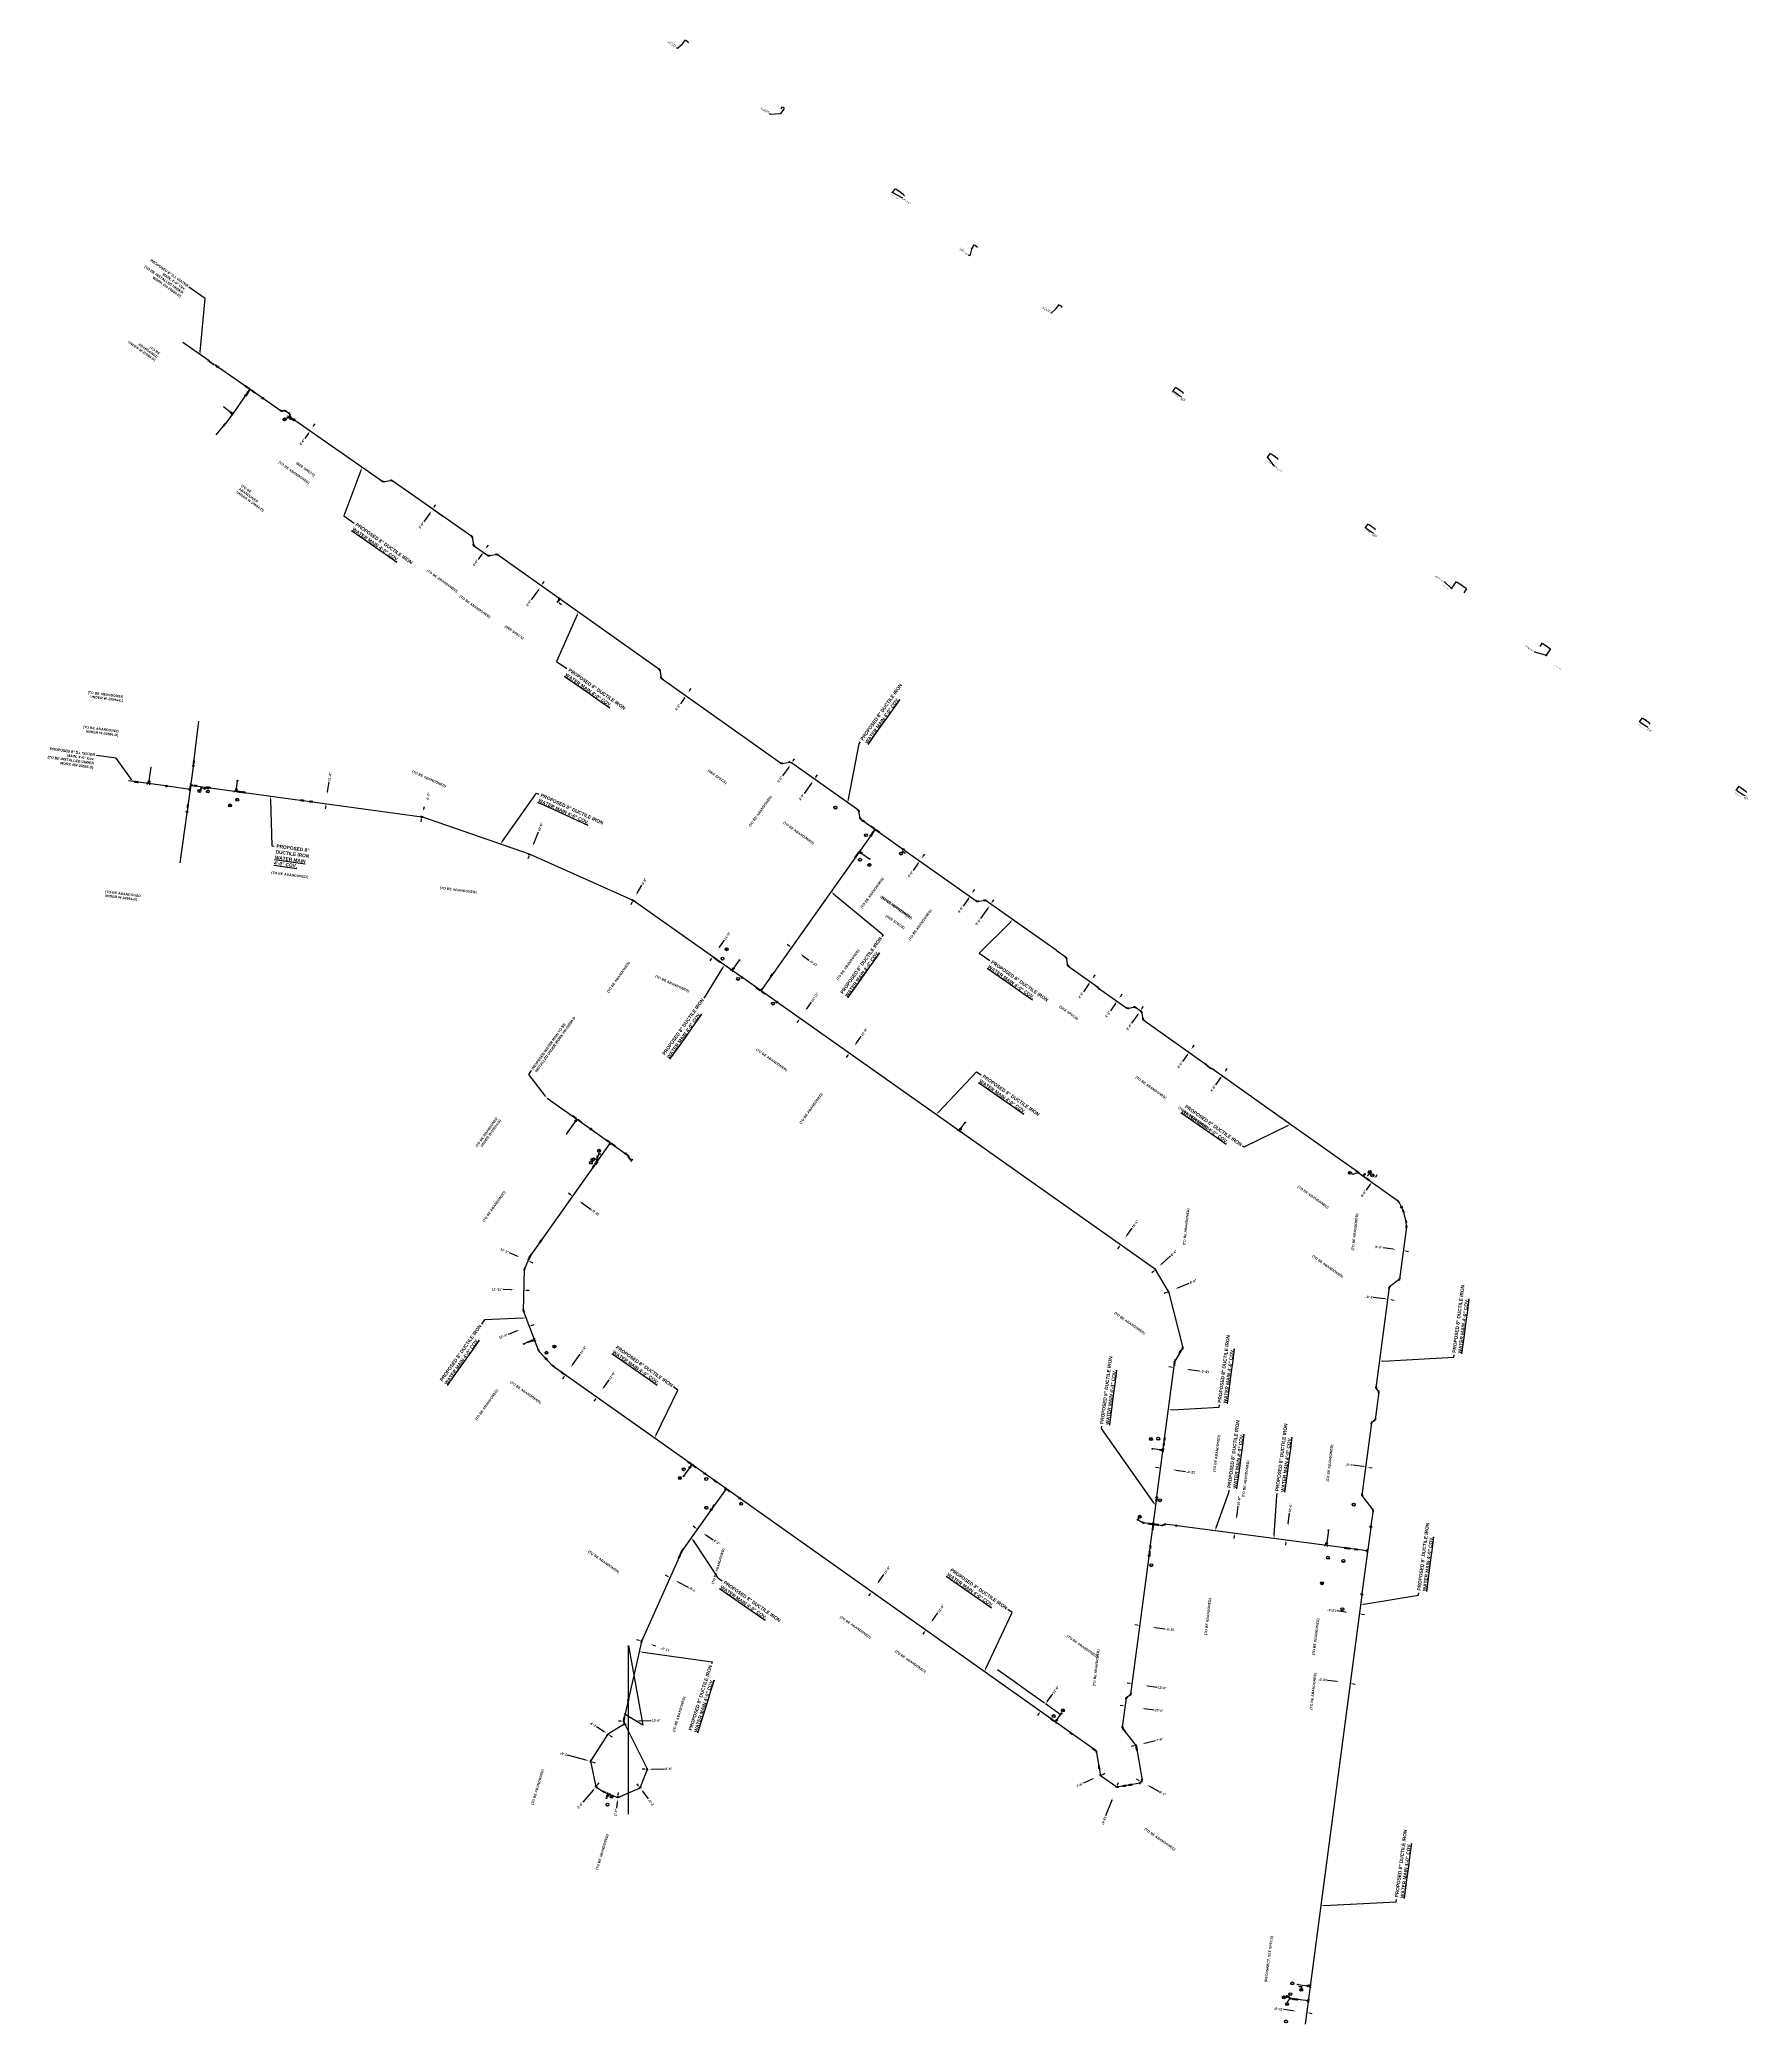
# Model space of a CAD drawing. Header units: feet. Extents: x 0 to 2707995, y 0 to 272549.
# Drawn here: x 2705217 to 2707228, y 270215 to 272549 of the extents above; entities that cross this region are included whole.
import ezdxf
from ezdxf import colors
from ezdxf.entities.mleader import LeaderData, LeaderLine
from ezdxf.math import Vec2, Vec3

# ---------------------------------------------------------------- set-up
doc = ezdxf.new("R2010")
doc.units = ezdxf.units.FT
doc.header["$LTSCALE"] = 20
doc.layers.add('_Non-Plottable Layer', color=21, linetype='Continuous', plot=False)
for name, color, linetype in [('C-PR-20594-TXT', 4, 'Continuous'), ('C-PR-WATER', 4, 'Continuous'), ('C-PR-WATER-20594', 6, 'Continuous'), ('C-PR-WATER-ABAND', 3, 'Continuous'), ('C-PR-WATER-ABAND-OFF', 3, 'Continuous'), ('C-PR-WATER-ABAND-W3', 3, 'Continuous'), ('C-PR-WATER-DIM', 4, 'Continuous'), ('C-PR-WATER-FITTING', 4, 'Continuous'), ('C-PR-WATER-TXT', 4, 'Continuous'), ('C-PR-WATER-TXT (W-2)', 4, 'Continuous'), ('C-PR-WATER-TXT-#', 6, 'Continuous')]:
    doc.layers.add(name, color=color, linetype=linetype)
doc.styles.add('ARIAL', font='arialbd.ttf', dxfattribs={"height": 0.24})
doc.styles.add('Copy of PROPOSED', font='arialbd.ttf', dxfattribs={"height": 0.6})
doc.styles.add('PROPOSED PLAN', font='arialbd.ttf', dxfattribs={"height": 2.8})
doc.styles.add('PROPOSED SECTION', font='arialbd.ttf')
doc.styles.get("Standard").update_dxf_attribs({"font": 'simplex.shx'})
doc.dimstyles.new('Copy of PWD Proposed Section', dxfattribs={"dimtxt": 0.6, "dimasz": 0.6, "dimexe": 0.18, "dimexo": 0.0625, "dimgap": 0.07, "dimtad": 0, "dimdec": 0, "dimlfac": 12, "dimzin": 1, "dimdsep": 46, "dimlunit": 4, "dimtxsty": 'Copy of PROPOSED', "dimcen": 0, "dimclrd": 3, "dimclre": 256, "dimclrt": 3, "dimadec": 1, "dimazin": 0, "dimtfac": 1, "dimtdec": 0, "dimtmove": 2, "dimatfit": 2, "dimfxl": 0.18, "dimfrac": 2, "dimtolj": 1, "dimtzin": 0, "dimlwd": -1, "dimarcsym": 0})
doc.dimstyles.new('PWD Proposed', dxfattribs={"dimtxt": 2.8, "dimasz": 3, "dimexe": 0.18, "dimexo": 0.0625, "dimgap": 1, "dimtad": 0, "dimdec": 0, "dimlfac": 12, "dimzin": 1, "dimdsep": 46, "dimlunit": 4, "dimtxsty": 'PROPOSED PLAN', "dimcen": 0, "dimse1": 1, "dimse2": 1, "dimclrd": 256, "dimclrt": 3, "dimadec": 1, "dimazin": 0, "dimtfac": 1, "dimtdec": 0, "dimtofl": 0, "dimtmove": 0, "dimatfit": 1, "dimfxl": 0.18, "dimfrac": 2, "dimtolj": 1, "dimtzin": 0, "dimlwd": -1, "dimarcsym": 0})

# ---------------------------------------------------------------- blocks, each defined once
blk = doc.blocks.new('*U122')
at = {"layer": 'C-PR-WATER-FITTING'}
for p, q in [((0, -1.4), (-1.4, 0)), ((1, -1), (1, 1))]:
    blk.add_line(p, q, dxfattribs=at)
at = {"layer": 'C-PR-WATER-FITTING', "flags": 128}
blk.add_lwpolyline([(-0.7, -0.7), (0, 0), (1, 0)], dxfattribs=at)
blk = doc.blocks.new('*U119')
at = {"layer": 'C-PR-WATER-FITTING'}
for p, q in [((-0.5, -1.3), (-1.3, 0.5)), ((1, -1), (1, 1))]:
    blk.add_line(p, q, dxfattribs=at)
blk.add_lwpolyline([(-0.9, -0.4), (0, 0)], dxfattribs=at)
at = {"layer": 'C-PR-WATER-FITTING', "flags": 128}
blk.add_lwpolyline([(0, 0), (1, 0)], dxfattribs=at)
blk = doc.blocks.new('*U113')
at = {"layer": 'C-PR-WATER-FITTING'}
for p, q in [((-0.5, -1.3), (-1.3, 0.5)), ((1, -1), (1, 1))]:
    blk.add_line(p, q, dxfattribs=at)
blk.add_lwpolyline([(-0.9, -0.4), (0, 0)], dxfattribs=at)
at = {"layer": 'C-PR-WATER-FITTING', "flags": 128}
blk.add_lwpolyline([(0, 0), (1, 0)], dxfattribs=at)
blk = doc.blocks.new('*U111')
at = {"layer": 'C-PR-WATER-FITTING'}
for p, q in [((-0.8, -1.2), (-1.2, 0.8)), ((1, -1), (1, 1))]:
    blk.add_line(p, q, dxfattribs=at)
blk.add_lwpolyline([(-1, -0.2), (0, 0)], dxfattribs=at)
at = {"layer": 'C-PR-WATER-FITTING', "flags": 128}
blk.add_lwpolyline([(0, 0), (1, 0)], dxfattribs=at)
blk = doc.blocks.new('*U106')
at = {"layer": 'C-PR-WATER-FITTING'}
for p, q in [((0, -1.4), (-1.4, 0)), ((1, -1), (1, 1))]:
    blk.add_line(p, q, dxfattribs=at)
at = {"layer": 'C-PR-WATER-FITTING', "flags": 128}
blk.add_lwpolyline([(-0.7, -0.7), (0, 0), (1, 0)], dxfattribs=at)
blk = doc.blocks.new('*U91')
at = {"layer": 'C-PR-WATER-FITTING'}
for p, q in [((0, -1.4), (-1.4, 0)), ((1, -1), (1, 1))]:
    blk.add_line(p, q, dxfattribs=at)
at = {"layer": 'C-PR-WATER-FITTING', "flags": 128}
blk.add_lwpolyline([(-0.7, -0.7), (0, 0), (1, 0)], dxfattribs=at)
blk = doc.blocks.new('*D204')
at = {"layer": 'C-PR-WATER-DIM', "linetype": 'Continuous', "transparency": 16777216}
for p, q in [((2705533.3, 272085.9), (2705528.9, 272079.7)), ((2705539.3, 272094.5), (2705541, 272097))]:
    blk.add_line(p, q, dxfattribs=at)
at = {"layer": 'C-PR-WATER-DIM', "transparency": 16777216}
for points in [[(2705532.9, 272086.2), (2705533.7, 272085.6), (2705535, 272088.4)], [(2705538.9, 272094.8), (2705539.7, 272094.2), (2705537.6, 272092.1)]]:
    blk.add_solid(points, dxfattribs=at)
at = {"layer": 'C-PR-WATER-DIM', "transparency": 16777216, "insert": (2705526, 272075.5), "char_height": 2.8, "attachment_point": 5, "rotation": 55.1152, "style": 'PROPOSED PLAN'}
blk.add_mtext('\\A1;4\'-6"', dxfattribs=at)
blk = doc.blocks.new('*U244')
at = {"layer": 'C-PR-WATER-FITTING'}
for p, q in [((-1.4, -0.4), (-0.4, 1.4)), ((0.4, -1.4), (1.4, 0.4))]:
    blk.add_line(p, q, dxfattribs=at)
blk = doc.blocks.new('*D206')
at = {"layer": 'C-PR-WATER-DIM', "linetype": 'Continuous', "transparency": 16777216}
for p, q in [((2706097.8, 271693.3), (2706090.4, 271682.9)), ((2706103, 271700.6), (2706104.7, 271703.1))]:
    blk.add_line(p, q, dxfattribs=at)
at = {"layer": 'C-PR-WATER-DIM', "transparency": 16777216}
for points in [[(2706097.4, 271693.6), (2706098.2, 271693), (2706099.5, 271695.7)], [(2706102.6, 271700.9), (2706103.4, 271700.3), (2706101.2, 271698.2)]]:
    blk.add_solid(points, dxfattribs=at)
at = {"layer": 'C-PR-WATER-DIM', "transparency": 16777216, "insert": (2706087.5, 271678.8), "char_height": 2.8, "attachment_point": 5, "rotation": 54.6739, "style": 'PROPOSED PLAN'}
blk.add_mtext('\\A1;3\'-0"', dxfattribs=at)
blk = doc.blocks.new('*D205')
at = {"layer": 'C-PR-WATER-DIM', "linetype": 'Continuous', "transparency": 16777216}
for p, q in [((2706129.8, 271681.6), (2706131.5, 271684.1)), ((2706124.5, 271674.3), (2706115.9, 271662.3))]:
    blk.add_line(p, q, dxfattribs=at)
at = {"layer": 'C-PR-WATER-DIM', "transparency": 16777216}
for points in [[(2706129.4, 271681.9), (2706130.2, 271681.3), (2706128, 271679.2)], [(2706124.1, 271674.6), (2706124.9, 271674), (2706126.3, 271676.8)]]:
    blk.add_solid(points, dxfattribs=at)
at = {"layer": 'C-PR-WATER-DIM', "transparency": 16777216, "insert": (2706112.9, 271658.2), "char_height": 2.8, "attachment_point": 5, "rotation": 54.1601, "style": 'PROPOSED PLAN'}
blk.add_mtext('\\A1;3\'-0"', dxfattribs=at)
blk = doc.blocks.new('*U245')
at = {"layer": 'C-PR-WATER-FITTING'}
blk.add_circle((0, 0), 1, dxfattribs=at)
blk = doc.blocks.new('*U86')
at = {"layer": 'C-PR-WATER-FITTING', "linetype": 'Continuous'}
for p, q in [((-1, -1), (-1, 1)), ((3, -1.5), (3, 0.5))]:
    blk.add_line(p, q, dxfattribs=at)
for points in [[(-1, 0), (0, 0)], [(0, 0), (2, -0.5)], [(2, -0.5), (3, -0.5)]]:
    blk.add_lwpolyline(points, dxfattribs=at)
blk = doc.blocks.new('*U85')
at = {"layer": 'C-PR-WATER-FITTING', "linetype": 'Continuous'}
for p, q in [((-1, -1), (-1, 1)), ((3, 1.5), (3, -0.5))]:
    blk.add_line(p, q, dxfattribs=at)
for points in [[(-1, 0), (0, 0)], [(0, 0), (2, 0.5)], [(2, 0.5), (3, 0.5)]]:
    blk.add_lwpolyline(points, dxfattribs=at)
blk = doc.blocks.new('*U288')
at = {"layer": 'C-PR-WATER-FITTING'}
blk.add_line((-0.7, -1.3), (0.7, 1.3), dxfattribs=at)
for points in [[(-0.1, 1.8), (1.6, 0.8)], [(0.8, -1.6), (1.8, 0.1)], [(-1.6, -0.8), (0.1, -1.8)], [(0, 0), (1.3, -0.7)]]:
    blk.add_lwpolyline(points, dxfattribs=at)
blk.add_circle((2.2, -1.2), 1, dxfattribs=at)
blk = doc.blocks.new('*U246')
at = {"layer": 'C-PR-WATER-FITTING'}
h = blk.add_hatch(color=256, dxfattribs=at)
h.dxf.hatch_style = 1
h.paths.add_polyline_path([(0.5, 0, 1), (-0.5, 0, 1)])
blk.add_circle((0, 0), 0.5, dxfattribs=at)
blk = doc.blocks.new('*U88')
at = {"layer": 'C-PR-WATER-FITTING'}
for p, q in [((0, 1), (0, -1)), ((1, 1), (1, -1)), ((2, 1), (2, -1)), ((3, 1), (3, -1))]:
    blk.add_line(p, q, dxfattribs=at)
blk = doc.blocks.new('*U89')
at = {"layer": 'C-PR-WATER-FITTING'}
for p, q in [((-0.8, -1.2), (-1.2, 0.8)), ((1, -1), (1, 1))]:
    blk.add_line(p, q, dxfattribs=at)
blk.add_lwpolyline([(-1, -0.2), (0, 0)], dxfattribs=at)
at = {"layer": 'C-PR-WATER-FITTING', "flags": 128}
blk.add_lwpolyline([(0, 0), (1, 0)], dxfattribs=at)
blk = doc.blocks.new('*U90')
at = {"layer": 'C-PR-WATER-FITTING'}
for p, q in [((-0.5, -1.3), (-1.3, 0.5)), ((1, -1), (1, 1))]:
    blk.add_line(p, q, dxfattribs=at)
blk.add_lwpolyline([(-0.9, -0.4), (0, 0)], dxfattribs=at)
at = {"layer": 'C-PR-WATER-FITTING', "flags": 128}
blk.add_lwpolyline([(0, 0), (1, 0)], dxfattribs=at)
blk = doc.blocks.new('*U247')
at = {"layer": 'C-PR-WATER-FITTING'}
blk.add_circle((0, 0), 1, dxfattribs=at)
blk = doc.blocks.new('*U248')
at = {"layer": 'C-PR-WATER-FITTING'}
blk.add_line((1.5, 0), (-1.5, 0), dxfattribs=at)
for points in [[(-1.5, -1), (-1.5, 1)], [(1, 1.5), (-1, 1.5)], [(0, 0), (0, 1.5)], [(1.5, -1), (1.5, 1)]]:
    blk.add_lwpolyline(points, dxfattribs=at)
blk = doc.blocks.new('*U92')
at = {"layer": 'C-PR-WATER-FITTING'}
for p, q in [((1, 0), (-1, 0)), ((1, -1), (-1, -1)), ((1, -2), (-1, -2)), ((1, -3), (-1, -3))]:
    blk.add_line(p, q, dxfattribs=at)
blk = doc.blocks.new('*U249')
at = {"layer": 'C-PR-WATER-FITTING'}
blk.add_line((0, -1.5), (0, 1.5), dxfattribs=at)
for points in [[(-1, 1.5), (1, 1.5)], [(1.5, -1), (1.5, 1)], [(-1, -1.5), (1, -1.5)], [(0, 0), (1.5, 0)]]:
    blk.add_lwpolyline(points, dxfattribs=at)
blk.add_circle((2.5, -0.1), 1, dxfattribs=at)
blk = doc.blocks.new('*U250')
at = {"layer": 'C-PR-WATER-FITTING'}
h = blk.add_hatch(color=256, dxfattribs=at)
h.dxf.hatch_style = 1
h.paths.add_polyline_path([(0.5, 0, 1), (-0.5, 0, 1)])
blk.add_circle((0, 0), 0.5, dxfattribs=at)
blk = doc.blocks.new('*U283')
at = {"layer": 'C-PR-WATER-FITTING'}
blk.add_line((1.5, 0), (-1.5, 0), dxfattribs=at)
for points in [[(-1.5, -1), (-1.5, 1)], [(1, 1.5), (-1, 1.5)], [(0, 0), (0, 1.5)], [(1.5, -1), (1.5, 1)], [(1, -1.5), (-1, -1.5)], [(0, 0), (0, -1.5)]]:
    blk.add_lwpolyline(points, dxfattribs=at)
blk = doc.blocks.new('*U251')
at = {"layer": 'C-PR-WATER-FITTING'}
for p, q in [((-1.4, -0.4), (-0.4, 1.4)), ((0.4, -1.4), (1.4, 0.4))]:
    blk.add_line(p, q, dxfattribs=at)
blk = doc.blocks.new('*U222')
at = {"layer": 'C-PR-WATER-FITTING'}
for p, q in [((0.9, 0.4), (-0.9, -0.4)), ((1.3, -0.5), (-0.5, -1.3)), ((1.8, -1.4), (0, -2.2)), ((2.2, -2.3), (0.4, -3.1))]:
    blk.add_line(p, q, dxfattribs=at)
blk = doc.blocks.new('*U93')
at = {"layer": 'C-PR-WATER-FITTING'}
for p, q in [((-0.4, 0.9), (0.4, -0.9)), ((0.5, 1.3), (1.3, -0.5)), ((1.4, 1.8), (2.2, 0)), ((2.3, 2.2), (3.1, 0.4))]:
    blk.add_line(p, q, dxfattribs=at)
blk = doc.blocks.new('*U94')
at = {"layer": 'C-PR-WATER-FITTING'}
for p, q in [((0, 1), (0, -1)), ((1, 1), (1, -1)), ((2, 1), (2, -1)), ((3, 1), (3, -1))]:
    blk.add_line(p, q, dxfattribs=at)
blk = doc.blocks.new('*U252')
at = {"layer": 'C-PR-WATER-FITTING'}
blk.add_line((0.7, 1.3), (-0.7, -1.3), dxfattribs=at)
for points in [[(-0.8, 1.6), (-1.8, -0.1)], [(0, 0), (-1.3, 0.7)], [(1.6, 0.8), (-0.1, 1.8)], [(0.1, -1.8), (-1.6, -0.8)]]:
    blk.add_lwpolyline(points, dxfattribs=at)
blk = doc.blocks.new('*U95')
at = {"layer": 'C-PR-WATER-FITTING'}
for p, q in [((0, 1), (0, -1)), ((1, 1), (1, -1)), ((2, 1), (2, -1)), ((3, 1), (3, -1))]:
    blk.add_line(p, q, dxfattribs=at)
blk = doc.blocks.new('*U96')
at = {"layer": 'C-PR-WATER-FITTING'}
for p, q in [((1, 0), (-1, 0)), ((1, -1), (-1, -1)), ((1, -2), (-1, -2)), ((1, -3), (-1, -3))]:
    blk.add_line(p, q, dxfattribs=at)
blk = doc.blocks.new('*U253')
at = {"layer": 'C-PR-WATER-FITTING'}
blk.add_line((-1.3, 0.7), (1.3, -0.7), dxfattribs=at)
for points in [[(-0.8, 1.6), (-1.8, -0.1)], [(1.8, 0.1), (0.8, -1.6)], [(-1.6, -0.8), (0.1, -1.8)], [(0, 0), (-0.7, -1.3)]]:
    blk.add_lwpolyline(points, dxfattribs=at)
blk.add_circle((-1.2, -2.2), 1, dxfattribs=at)
blk = doc.blocks.new('*U254')
at = {"layer": 'C-PR-WATER-FITTING'}
h = blk.add_hatch(color=256, dxfattribs=at)
h.dxf.hatch_style = 1
h.paths.add_polyline_path([(0.5, 0, 1), (-0.5, 0, 1)])
blk.add_circle((0, 0), 0.5, dxfattribs=at)
blk = doc.blocks.new('*U255')
at = {"layer": 'C-PR-WATER-FITTING'}
for p, q in [((-1, -1), (-1, 1)), ((1, -1), (1, 1))]:
    blk.add_line(p, q, dxfattribs=at)
blk = doc.blocks.new('*U256')
at = {"layer": 'C-PR-WATER-FITTING'}
blk.add_line((0, -1.5), (0, 1.5), dxfattribs=at)
for points in [[(-1, 1.5), (1, 1.5)], [(1.5, -1.1), (1.5, 0.9)], [(-1, -1.5), (1, -1.5)], [(0, 0), (1.5, -0.1)]]:
    blk.add_lwpolyline(points, dxfattribs=at)
blk.add_circle((2.5, -0.1), 1, dxfattribs=at)
blk = doc.blocks.new('*U257')
at = {"layer": 'C-PR-WATER-FITTING'}
h = blk.add_hatch(color=256, dxfattribs=at)
h.dxf.hatch_style = 1
h.paths.add_polyline_path([(0.5, 0, 1), (-0.5, 0, 1)])
blk.add_circle((0, 0), 0.5, dxfattribs=at)
blk = doc.blocks.new('*U97')
at = {"layer": 'C-PR-WATER-FITTING'}
for p, q in [((-0.5, 0.9), (0.5, -0.9)), ((0.4, 1.3), (1.3, -0.4)), ((1.3, 1.8), (2.2, 0)), ((2.2, 2.3), (3.1, 0.5))]:
    blk.add_line(p, q, dxfattribs=at)
blk = doc.blocks.new('*U98')
at = {"layer": 'C-PR-WATER-FITTING'}
for p, q in [((-0.8, -1.2), (-1.2, 0.8)), ((1, -1), (1, 1))]:
    blk.add_line(p, q, dxfattribs=at)
blk.add_lwpolyline([(-1, -0.2), (0, 0)], dxfattribs=at)
at = {"layer": 'C-PR-WATER-FITTING', "flags": 128}
blk.add_lwpolyline([(0, 0), (1, 0)], dxfattribs=at)
blk = doc.blocks.new('*U258')
at = {"layer": 'C-PR-WATER-FITTING'}
blk.add_line((-0.7, -1.3), (0.7, 1.3), dxfattribs=at)
for points in [[(-0.1, 1.8), (1.6, 0.8)], [(0.8, -1.6), (1.8, 0.1)], [(-1.6, -0.8), (0.1, -1.8)], [(0, 0), (1.3, -0.7)]]:
    blk.add_lwpolyline(points, dxfattribs=at)
blk.add_circle((2.2, -1.2), 1, dxfattribs=at)
blk = doc.blocks.new('*U99')
at = {"layer": 'C-PR-WATER-FITTING'}
for p, q in [((-3, -1), (-3, 1)), ((-2, -1), (-2, 1)), ((-1, -1), (-1, 1)), ((0, -1), (0, 1))]:
    blk.add_line(p, q, dxfattribs=at)
blk = doc.blocks.new('*U259')
at = {"layer": 'C-PR-WATER-FITTING'}
h = blk.add_hatch(color=256, dxfattribs=at)
h.dxf.hatch_style = 1
h.paths.add_polyline_path([(0.5, 0, 1), (-0.5, 0, 1)])
blk.add_circle((0, 0), 0.5, dxfattribs=at)
blk = doc.blocks.new('*U260')
at = {"layer": 'C-PR-WATER-FITTING'}
blk.add_circle((0, 0), 1, dxfattribs=at)
blk = doc.blocks.new('*U261')
at = {"layer": 'C-PR-WATER-FITTING'}
blk.add_line((-0.7, -1.3), (0.7, 1.3), dxfattribs=at)
for points in [[(-0.1, 1.8), (1.6, 0.8)], [(0.8, -1.6), (1.8, 0.1)], [(-1.6, -0.8), (0.1, -1.8)], [(0, 0), (1.3, -0.7)]]:
    blk.add_lwpolyline(points, dxfattribs=at)
blk = doc.blocks.new('*U100')
at = {"layer": 'C-PR-WATER-FITTING'}
for p, q in [((-0.5, -1.3), (-1.3, 0.5)), ((1, -1), (1, 1))]:
    blk.add_line(p, q, dxfattribs=at)
blk.add_lwpolyline([(-0.9, -0.4), (0, 0)], dxfattribs=at)
at = {"layer": 'C-PR-WATER-FITTING', "flags": 128}
blk.add_lwpolyline([(0, 0), (1, 0)], dxfattribs=at)
blk = doc.blocks.new('*U101')
at = {"layer": 'C-PR-WATER-FITTING'}
for p, q in [((0, -1.4), (-1.4, 0)), ((1, -1), (1, 1))]:
    blk.add_line(p, q, dxfattribs=at)
at = {"layer": 'C-PR-WATER-FITTING', "flags": 128}
blk.add_lwpolyline([(-0.7, -0.7), (0, 0), (1, 0)], dxfattribs=at)
blk = doc.blocks.new('*U102')
at = {"layer": 'C-PR-WATER-FITTING'}
for p, q in [((1, 0.1), (-1, -0.1)), ((1.1, -0.9), (-0.9, -1.1)), ((1.2, -1.9), (-0.8, -2.1)), ((1.2, -2.9), (-0.8, -3.1))]:
    blk.add_line(p, q, dxfattribs=at)
blk = doc.blocks.new('*U103')
at = {"layer": 'C-PR-WATER-FITTING'}
for p, q in [((0.9, 0.5), (-0.9, -0.5)), ((1.4, -0.4), (-0.4, -1.4)), ((1.8, -1.3), (0, -2.2)), ((2.3, -2.2), (0.5, -3.1))]:
    blk.add_line(p, q, dxfattribs=at)
blk = doc.blocks.new('*U262')
at = {"layer": 'C-PR-WATER-FITTING'}
blk.add_line((1.5, 0), (-1.5, 0), dxfattribs=at)
for points in [[(-1.5, -1), (-1.5, 1)], [(1, 1.5), (-1, 1.5)], [(0, 0), (0, 1.5)], [(1.5, -1), (1.5, 1)]]:
    blk.add_lwpolyline(points, dxfattribs=at)
blk.add_circle((0.1, 2.5), 1, dxfattribs=at)
blk = doc.blocks.new('*U263')
at = {"layer": 'C-PR-WATER-FITTING'}
blk.add_circle((0, 0), 1, dxfattribs=at)
blk = doc.blocks.new('*U212')
at = {"layer": 'C-PR-WATER-FITTING'}
for p, q in [((-0.5, -1.3), (-1.3, 0.5)), ((1, -1), (1, 1))]:
    blk.add_line(p, q, dxfattribs=at)
blk.add_lwpolyline([(-0.9, -0.4), (0, 0)], dxfattribs=at)
at = {"layer": 'C-PR-WATER-FITTING', "flags": 128}
blk.add_lwpolyline([(0, 0), (1, 0)], dxfattribs=at)
blk = doc.blocks.new('*U104')
at = {"layer": 'C-PR-WATER-FITTING'}
for p, q in [((0.5, 0.9), (-0.5, -0.9)), ((1.4, 0.4), (0.4, -1.4)), ((2.2, 0), (1.3, -1.8)), ((3.1, -0.5), (2.2, -2.3))]:
    blk.add_line(p, q, dxfattribs=at)
blk = doc.blocks.new('*U264')
at = {"layer": 'C-PR-WATER-FITTING'}
blk.add_line((-0.7, -1.3), (0.7, 1.3), dxfattribs=at)
for points in [[(-0.1, 1.8), (1.6, 0.8)], [(0.8, -1.6), (1.8, 0.1)], [(-1.6, -0.8), (0.1, -1.8)], [(0, 0), (1.3, -0.7)]]:
    blk.add_lwpolyline(points, dxfattribs=at)
blk.add_circle((2.2, -1.2), 1, dxfattribs=at)
blk = doc.blocks.new('*U265')
at = {"layer": 'C-PR-WATER-FITTING'}
h = blk.add_hatch(color=256, dxfattribs=at)
h.dxf.hatch_style = 1
h.paths.add_polyline_path([(0.5, 0, 1), (-0.5, 0, 1)])
blk.add_circle((0, 0), 0.5, dxfattribs=at)
blk = doc.blocks.new('*U105')
at = {"layer": 'C-PR-WATER-FITTING'}
for p, q in [((-0.7, 0.7), (0.7, -0.7)), ((0.1, 1.4), (1.4, -0.1)), ((0.8, 2.1), (2.2, 0.6)), ((1.6, 2.8), (2.9, 1.3))]:
    blk.add_line(p, q, dxfattribs=at)
blk = doc.blocks.new('*U107')
at = {"layer": 'C-PR-WATER-FITTING'}
for p, q in [((-2.8, 1.6), (-1.3, 2.9)), ((-2.1, 0.8), (-0.6, 2.2)), ((-1.4, 0.1), (0.1, 1.4)), ((-0.7, -0.7), (0.7, 0.7))]:
    blk.add_line(p, q, dxfattribs=at)
blk = doc.blocks.new('*U108')
at = {"layer": 'C-PR-WATER-FITTING'}
for p, q in [((0.1, 1), (-0.1, -1)), ((1, 0.9), (0.9, -1)), ((2, 0.9), (1.9, -1.1)), ((3, 0.8), (2.9, -1.1))]:
    blk.add_line(p, q, dxfattribs=at)
blk = doc.blocks.new('*U109')
at = {"layer": 'C-PR-WATER-FITTING'}
for p, q in [((0, -1.4), (-1.4, 0)), ((1, -1), (1, 1))]:
    blk.add_line(p, q, dxfattribs=at)
at = {"layer": 'C-PR-WATER-FITTING', "flags": 128}
blk.add_lwpolyline([(-0.7, -0.7), (0, 0), (1, 0)], dxfattribs=at)
blk = doc.blocks.new('*U266')
at = {"layer": 'C-PR-WATER-FITTING'}
blk.add_circle((0, 0), 1, dxfattribs=at)
blk = doc.blocks.new('*U267')
at = {"layer": 'C-PR-WATER-FITTING'}
blk.add_line((0.7, 1.3), (-0.7, -1.3), dxfattribs=at)
for points in [[(-0.8, 1.6), (-1.8, -0.1)], [(0, 0), (-1.3, 0.7)], [(1.6, 0.8), (-0.1, 1.8)], [(0.1, -1.8), (-1.6, -0.8)]]:
    blk.add_lwpolyline(points, dxfattribs=at)
blk = doc.blocks.new('*U110')
at = {"layer": 'C-PR-WATER-FITTING'}
for p, q in [((-0.9, 0.5), (0.9, -0.5)), ((-0.4, 1.4), (1.4, 0.4)), ((0, 2.2), (1.8, 1.3)), ((0.5, 3.1), (2.3, 2.2))]:
    blk.add_line(p, q, dxfattribs=at)
blk = doc.blocks.new('*U112')
at = {"layer": 'C-PR-WATER-FITTING'}
for p, q in [((0.6, 0.8), (-0.6, -0.8)), ((1.4, 0.1), (0.1, -1.4)), ((2.2, -0.5), (0.9, -2)), ((3, -1.1), (1.7, -2.7))]:
    blk.add_line(p, q, dxfattribs=at)
blk = doc.blocks.new('*U268')
at = {"layer": 'C-PR-WATER-FITTING'}
blk.add_line((1.3, 0.8), (-1.3, -0.8), dxfattribs=at)
for points in [[(-0.7, -1.7), (-1.8, 0)], [(0, 1.8), (-1.6, 0.7)], [(0, 0), (-0.8, 1.3)], [(1.8, 0), (0.7, 1.6)]]:
    blk.add_lwpolyline(points, dxfattribs=at)
blk.add_circle((-1.3, 2.1), 1, dxfattribs=at)
blk = doc.blocks.new('*U114')
at = {"layer": 'C-PR-WATER-FITTING'}
for p, q in [((-0.5, 0.9), (0.5, -0.9)), ((0.4, 1.4), (1.4, -0.4)), ((1.3, 1.8), (2.2, 0.1)), ((2.2, 2.3), (3.1, 0.5))]:
    blk.add_line(p, q, dxfattribs=at)
blk = doc.blocks.new('*U115')
at = {"layer": 'C-PR-WATER-FITTING'}
for p, q in [((-1, 0.3), (1, -0.3)), ((-0.7, 1.2), (1.2, 0.7)), ((-0.4, 2.2), (1.5, 1.6)), ((-0.1, 3.2), (1.8, 2.6))]:
    blk.add_line(p, q, dxfattribs=at)
blk = doc.blocks.new('*U116')
at = {"layer": 'C-PR-WATER-FITTING'}
for p, q in [((-0.9, 0.5), (0.9, -0.5)), ((-0.4, 1.4), (1.4, 0.4)), ((0, 2.2), (1.8, 1.3)), ((0.5, 3.1), (2.3, 2.2))]:
    blk.add_line(p, q, dxfattribs=at)
blk = doc.blocks.new('*U117')
at = {"layer": 'C-PR-WATER-FITTING'}
for p, q in [((-0.8, -1.2), (-1.2, 0.8)), ((1, -1), (1, 1))]:
    blk.add_line(p, q, dxfattribs=at)
blk.add_lwpolyline([(-1, -0.2), (0, 0)], dxfattribs=at)
at = {"layer": 'C-PR-WATER-FITTING', "flags": 128}
blk.add_lwpolyline([(0, 0), (1, 0)], dxfattribs=at)
blk = doc.blocks.new('*U118')
at = {"layer": 'C-PR-WATER-FITTING'}
for p, q in [((-1, 0.3), (1, -0.3)), ((-0.7, 1.2), (1.2, 0.7)), ((-0.4, 2.2), (1.5, 1.6)), ((-0.1, 3.2), (1.8, 2.6))]:
    blk.add_line(p, q, dxfattribs=at)
blk = doc.blocks.new('*U269')
at = {"layer": 'C-PR-WATER-FITTING'}
blk.add_line((1.1, 1), (-1.1, -1), dxfattribs=at)
for points in [[(-0.3, 1.8), (-1.7, 0.4)], [(0, 0), (-1, 1.1)], [(1.8, 0.3), (0.4, 1.7)], [(-0.4, -1.8), (-1.8, -0.3)]]:
    blk.add_lwpolyline(points, dxfattribs=at)
blk = doc.blocks.new('*U120')
at = {"layer": 'C-PR-WATER-FITTING'}
for p, q in [((1, -0.1), (-1, 0.1)), ((0.7, -3.1), (-1.3, -2.9)), ((0.8, -2.1), (-1.2, -1.9)), ((0.9, -1.1), (-1.1, -0.9))]:
    blk.add_line(p, q, dxfattribs=at)
blk = doc.blocks.new('*U121')
at = {"layer": 'C-PR-WATER-FITTING'}
for p, q in [((1, -0.1), (-1, 0.1)), ((0.7, -3.1), (-1.3, -2.9)), ((0.8, -2.1), (-1.2, -1.9)), ((0.9, -1.1), (-1.1, -0.9))]:
    blk.add_line(p, q, dxfattribs=at)
blk = doc.blocks.new('*U271')
at = {"layer": 'C-PR-WATER-FITTING'}
blk.add_line((-1.3, -0.8), (1.3, 0.8), dxfattribs=at)
for points in [[(-1.8, 0), (-0.7, -1.7)], [(0.7, 1.7), (1.8, 0)], [(0, 0), (0.8, -1.3)], [(0, -1.8), (1.7, -0.7)]]:
    blk.add_lwpolyline(points, dxfattribs=at)
blk.add_circle((1.4, -2.1), 1, dxfattribs=at)
blk = doc.blocks.new('*U270')
at = {"layer": 'C-PR-WATER-FITTING'}
h = blk.add_hatch(color=256, dxfattribs=at)
h.dxf.hatch_style = 1
h.paths.add_polyline_path([(0.5, 0, 1), (-0.5, 0, 1)])
blk.add_circle((0, 0), 0.5, dxfattribs=at)
blk = doc.blocks.new('*U272')
at = {"layer": 'C-PR-WATER-FITTING'}
blk.add_line((1.5, 0), (-1.5, 0), dxfattribs=at)
for points in [[(-1.5, -1), (-1.5, 1)], [(1, 1.5), (-1, 1.5)], [(0, 0), (0, 1.5)], [(1.5, -1), (1.5, 1)]]:
    blk.add_lwpolyline(points, dxfattribs=at)
blk.add_circle((0.1, 2.5), 1, dxfattribs=at)
blk = doc.blocks.new('*U273')
at = {"layer": 'C-PR-WATER-FITTING'}
blk.add_line((1.5, 0), (-1.5, 0), dxfattribs=at)
for points in [[(-1.5, -1), (-1.5, 1)], [(1, 1.5), (-1, 1.5)], [(0, 0), (0, 1.5)], [(1.5, -1), (1.5, 1)]]:
    blk.add_lwpolyline(points, dxfattribs=at)
blk = doc.blocks.new('*U274')
at = {"layer": 'C-PR-WATER-FITTING'}
for p, q in [((-1, 1), (-1, -1)), ((1, 1), (1, -1))]:
    blk.add_line(p, q, dxfattribs=at)
blk = doc.blocks.new('*U275')
at = {"layer": 'C-PR-WATER-FITTING'}
blk.add_circle((0, 0), 1, dxfattribs=at)
blk = doc.blocks.new('*U123')
at = {"layer": 'C-PR-WATER-FITTING'}
for p, q in [((0.7, -0.7), (-0.7, 0.7)), ((-1.4, -2.8), (-2.8, -1.4)), ((-0.7, -2.1), (-2.1, -0.7)), ((0, -1.4), (-1.4, 0))]:
    blk.add_line(p, q, dxfattribs=at)
blk = doc.blocks.new('*D126')
at = {"layer": 'C-PR-WATER-DIM', "linetype": 'Continuous', "transparency": 16777216}
for p, q in [((2706098.5, 271482.8), (2706096.1, 271484.5)), ((2706114, 271471.8), (2706121.6, 271466.4))]:
    blk.add_line(p, q, dxfattribs=at)
at = {"layer": 'C-PR-WATER-DIM', "transparency": 16777216}
for points in [[(2706098.8, 271483.2), (2706098.2, 271482.4), (2706101, 271481)], [(2706114.3, 271472.2), (2706113.8, 271471.4), (2706111.6, 271473.5)]]:
    blk.add_solid(points, dxfattribs=at)
at = {"layer": 'C-PR-WATER-DIM', "transparency": 16777216, "insert": (2706126.6, 271462.9), "char_height": 2.8, "attachment_point": 5, "rotation": 144.6739, "style": 'PROPOSED PLAN'}
blk.add_mtext('\\A1;13\'-0"', dxfattribs=at)
blk = doc.blocks.new('*D127')
at = {"layer": 'C-PR-WATER-DIM', "linetype": 'Continuous', "transparency": 16777216}
for p, q in [((2706016.5, 271481.7), (2706022.1, 271489.7)), ((2706006.7, 271467.9), (2706005, 271465.4))]:
    blk.add_line(p, q, dxfattribs=at)
at = {"layer": 'C-PR-WATER-DIM', "transparency": 16777216}
for points in [[(2706006.3, 271468.2), (2706007.1, 271467.6), (2706008.4, 271470.3)], [(2706016.1, 271482), (2706016.9, 271481.5), (2706014.8, 271479.3)]]:
    blk.add_solid(points, dxfattribs=at)
at = {"layer": 'C-PR-WATER-DIM', "transparency": 16777216, "insert": (2706025.6, 271494.6), "char_height": 2.8, "attachment_point": 5, "rotation": 54.6739, "style": 'PROPOSED PLAN'}
blk.add_mtext('\\A1;11\'-0"', dxfattribs=at)
blk = doc.blocks.new('*D128')
at = {"layer": 'C-PR-WATER-DIM', "linetype": 'Continuous', "transparency": 16777216}
for p, q in [((2706118.9, 271409.2), (2706124.4, 271417)), ((2706109.1, 271395.4), (2706107.3, 271392.9))]:
    blk.add_line(p, q, dxfattribs=at)
at = {"layer": 'C-PR-WATER-DIM', "transparency": 16777216}
for points in [[(2706118.5, 271409.5), (2706119.3, 271408.9), (2706117.1, 271406.8)], [(2706108.7, 271395.7), (2706109.5, 271395.1), (2706110.8, 271397.8)]]:
    blk.add_solid(points, dxfattribs=at)
at = {"layer": 'C-PR-WATER-DIM', "transparency": 16777216, "insert": (2706128.5, 271422.8), "char_height": 2.8, "attachment_point": 5, "rotation": 54.6733, "style": 'PROPOSED PLAN'}
blk.add_mtext('\\A1;10\'-11"', dxfattribs=at)
blk = doc.blocks.new('*D129')
at = {"layer": 'C-PR-WATER-DIM', "linetype": 'Continuous', "transparency": 16777216}
for p, q in [((2705919.8, 271544.9), (2705925.3, 271554.5)), ((2705913.5, 271533.9), (2705912, 271531.3))]:
    blk.add_line(p, q, dxfattribs=at)
at = {"layer": 'C-PR-WATER-DIM', "transparency": 16777216}
for points in [[(2705919.4, 271545.2), (2705920.3, 271544.7), (2705918.3, 271542.3)], [(2705913.1, 271534.2), (2705914, 271533.7), (2705915, 271536.5)]]:
    blk.add_solid(points, dxfattribs=at)
at = {"layer": 'C-PR-WATER-DIM', "transparency": 16777216, "insert": (2705927.9, 271558.9), "char_height": 2.8, "attachment_point": 5, "rotation": 60.1329, "style": 'PROPOSED PLAN'}
blk.add_mtext('\\A1;6\'-8"', dxfattribs=at)
blk = doc.blocks.new('*D130')
at = {"layer": 'C-PR-WATER-DIM', "linetype": 'Continuous', "transparency": 16777216}
for p, q in [((2705798.2, 271603.5), (2705803.6, 271617.1)), ((2705792.2, 271588.2), (2705791, 271585.4))]:
    blk.add_line(p, q, dxfattribs=at)
at = {"layer": 'C-PR-WATER-DIM', "transparency": 16777216}
for points in [[(2705791.7, 271588.4), (2705792.6, 271588), (2705793.3, 271591)], [(2705797.7, 271603.6), (2705798.6, 271603.3), (2705797.1, 271600.7)]]:
    blk.add_solid(points, dxfattribs=at)
at = {"layer": 'C-PR-WATER-DIM', "transparency": 16777216, "insert": (2705805.8, 271622.8), "char_height": 2.8, "attachment_point": 5, "rotation": 68.4144, "style": 'PROPOSED PLAN'}
blk.add_mtext('\\A1;10\'-5"', dxfattribs=at)
blk = doc.blocks.new('*D131')
at = {"layer": 'C-PR-WATER-DIM', "linetype": 'Continuous', "transparency": 16777216}
for p, q in [((2705668.9, 271644.2), (2705669.6, 271647.1)), ((2705665.9, 271631.9), (2705665.2, 271629))]:
    blk.add_line(p, q, dxfattribs=at)
at = {"layer": 'C-PR-WATER-DIM', "transparency": 16777216}
for points in [[(2705665.4, 271632.1), (2705666.4, 271631.8), (2705666.6, 271634.9)], [(2705668.4, 271644.3), (2705669.3, 271644.1), (2705668.2, 271641.3)]]:
    blk.add_solid(points, dxfattribs=at)
at = {"layer": 'C-PR-WATER-DIM', "transparency": 16777216, "insert": (2705674.1, 271659.2), "char_height": 2.8, "attachment_point": 5, "rotation": 76.5243, "style": 'PROPOSED PLAN'}
blk.add_mtext('\\A1;6\'-7"', dxfattribs=at)
blk = doc.blocks.new('*D132')
at = {"layer": 'C-PR-WATER-DIM', "linetype": 'Continuous', "transparency": 16777216}
for p, q in [((2705555.8, 271664.1), (2705557.5, 271676.1)), ((2705553.5, 271647.3), (2705553.1, 271644.4))]:
    blk.add_line(p, q, dxfattribs=at)
at = {"layer": 'C-PR-WATER-DIM', "transparency": 16777216}
for points in [[(2705555.3, 271664.2), (2705556.3, 271664.1), (2705555.4, 271661.2)], [(2705553, 271647.4), (2705554, 271647.3), (2705553.9, 271650.3)]]:
    blk.add_solid(points, dxfattribs=at)
at = {"layer": 'C-PR-WATER-DIM', "transparency": 16777216, "insert": (2705558.3, 271682.1), "char_height": 2.8, "attachment_point": 5, "rotation": 82.1542, "style": 'PROPOSED PLAN'}
blk.add_mtext('\\A1;11\'-0"', dxfattribs=at)
blk = doc.blocks.new('*D133')
at = {"layer": 'C-PR-WATER-DIM', "linetype": 'Continuous', "transparency": 16777216}
for p, q in [((2706176.9, 271368.1), (2706183, 271376.8)), ((2706167.1, 271354.4), (2706165.4, 271352))]:
    blk.add_line(p, q, dxfattribs=at)
at = {"layer": 'C-PR-WATER-DIM', "transparency": 16777216}
for points in [[(2706166.7, 271354.7), (2706167.6, 271354.1), (2706168.9, 271356.9)], [(2706176.4, 271368.4), (2706177.3, 271367.8), (2706175.1, 271365.7)]]:
    blk.add_solid(points, dxfattribs=at)
at = {"layer": 'C-PR-WATER-DIM', "transparency": 16777216, "insert": (2706186.5, 271381.7), "char_height": 2.8, "attachment_point": 5, "rotation": 54.6509, "style": 'PROPOSED PLAN'}
blk.add_mtext('\\A1;10\'-9"', dxfattribs=at)
blk = doc.blocks.new('*D134')
at = {"layer": 'C-PR-WATER-DIM', "linetype": 'Continuous', "transparency": 16777216}
for p, q in [((2706495.2, 271142.5), (2706501.4, 271151.1)), ((2706486, 271129.4), (2706484.2, 271126.9))]:
    blk.add_line(p, q, dxfattribs=at)
at = {"layer": 'C-PR-WATER-DIM', "transparency": 16777216}
for points in [[(2706485.6, 271129.7), (2706486.4, 271129.1), (2706487.7, 271131.8)], [(2706494.8, 271142.8), (2706495.6, 271142.2), (2706493.5, 271140)]]:
    blk.add_solid(points, dxfattribs=at)
at = {"layer": 'C-PR-WATER-DIM', "transparency": 16777216, "insert": (2706504.9, 271156.1), "char_height": 2.8, "attachment_point": 5, "rotation": 54.6634, "style": 'PROPOSED PLAN'}
blk.add_mtext('\\A1;10\'-1"', dxfattribs=at)
blk = doc.blocks.new('*D135')
at = {"layer": 'C-PR-WATER-DIM', "linetype": 'Continuous', "transparency": 16777216}
for p, q in [((2706526.8, 271100.6), (2706524.6, 271098.6)), ((2706536, 271108.8), (2706546.7, 271118.5))]:
    blk.add_line(p, q, dxfattribs=at)
at = {"layer": 'C-PR-WATER-DIM', "transparency": 16777216}
for points in [[(2706526.5, 271101), (2706527.2, 271100.2), (2706529, 271102.6)], [(2706535.6, 271109.2), (2706536.3, 271108.5), (2706533.7, 271106.8)]]:
    blk.add_solid(points, dxfattribs=at)
at = {"layer": 'C-PR-WATER-DIM', "transparency": 16777216, "insert": (2706550.4, 271121.8), "char_height": 2.8, "attachment_point": 5, "rotation": 41.9214, "style": 'PROPOSED PLAN'}
blk.add_mtext('\\A1;6\'-4"', dxfattribs=at)
blk = doc.blocks.new('*D136')
at = {"layer": 'C-PR-WATER-DIM', "linetype": 'Continuous', "transparency": 16777216}
for p, q in [((2706541.5, 271075.5), (2706538.7, 271074.4)), ((2706555.1, 271081), (2706568.5, 271086.5))]:
    blk.add_line(p, q, dxfattribs=at)
at = {"layer": 'C-PR-WATER-DIM', "transparency": 16777216}
for points in [[(2706541.3, 271075.9), (2706541.7, 271075), (2706544.3, 271076.6)], [(2706554.9, 271081.5), (2706555.3, 271080.6), (2706552.3, 271079.9)]]:
    blk.add_solid(points, dxfattribs=at)
at = {"layer": 'C-PR-WATER-DIM', "transparency": 16777216, "insert": (2706573.2, 271088.4), "char_height": 2.8, "attachment_point": 5, "rotation": 22.2232, "style": 'PROPOSED PLAN'}
blk.add_mtext('\\A1;8\'-8"', dxfattribs=at)
blk = doc.blocks.new('*D137')
at = {"layer": 'C-PR-WATER-DIM', "linetype": 'Continuous', "transparency": 16777216}
for p, q in [((2706547.6, 270987.6), (2706544.6, 270988)), ((2706568.4, 270984.9), (2706580.7, 270983.3))]:
    blk.add_line(p, q, dxfattribs=at)
at = {"layer": 'C-PR-WATER-DIM', "transparency": 16777216}
for points in [[(2706547.6, 270988.1), (2706547.5, 270987.1), (2706550.5, 270987.2)], [(2706568.4, 270985.4), (2706568.3, 270984.4), (2706565.4, 270985.3)]]:
    blk.add_solid(points, dxfattribs=at)
at = {"layer": 'C-PR-WATER-DIM', "transparency": 16777216, "insert": (2706586.7, 270982.5), "char_height": 2.8, "attachment_point": 5, "rotation": 172.5068, "style": 'PROPOSED PLAN'}
blk.add_mtext('\\A1;15\'-0"', dxfattribs=at)
blk = doc.blocks.new('*D138')
at = {"layer": 'C-PR-WATER-DIM', "linetype": 'Continuous', "transparency": 16777216}
for p, q in [((2706532, 270869.3), (2706529, 270869.7)), ((2706552.8, 270866.6), (2706564.1, 270865.1))]:
    blk.add_line(p, q, dxfattribs=at)
at = {"layer": 'C-PR-WATER-DIM', "transparency": 16777216}
for points in [[(2706532.1, 270869.8), (2706531.9, 270868.8), (2706535, 270868.9)], [(2706552.9, 270867.1), (2706552.8, 270866.1), (2706549.8, 270867)]]:
    blk.add_solid(points, dxfattribs=at)
at = {"layer": 'C-PR-WATER-DIM', "transparency": 16777216, "insert": (2706570.1, 270864.3), "char_height": 2.8, "attachment_point": 5, "rotation": 172.5068, "style": 'PROPOSED PLAN'}
blk.add_mtext('\\A1;15\'-0"', dxfattribs=at)
blk = doc.blocks.new('*D139')
at = {"layer": 'C-PR-WATER-DIM', "linetype": 'Continuous', "transparency": 16777216}
for p, q in [((2706507.7, 270684.3), (2706504.7, 270684.7)), ((2706528.5, 270681.6), (2706540, 270680.1))]:
    blk.add_line(p, q, dxfattribs=at)
at = {"layer": 'C-PR-WATER-DIM', "transparency": 16777216}
for points in [[(2706507.7, 270684.8), (2706507.6, 270683.8), (2706510.6, 270683.9)], [(2706528.6, 270682.1), (2706528.4, 270681.1), (2706525.5, 270682)]]:
    blk.add_solid(points, dxfattribs=at)
at = {"layer": 'C-PR-WATER-DIM', "transparency": 16777216, "insert": (2706546, 270679.3), "char_height": 2.8, "attachment_point": 5, "rotation": 172.5068, "style": 'PROPOSED PLAN'}
blk.add_mtext('\\A1;15\'-0"', dxfattribs=at)
blk = doc.blocks.new('*D140')
at = {"layer": 'C-PR-WATER-DIM', "linetype": 'Continuous', "transparency": 16777216}
for p, q in [((2706498.6, 270615.6), (2706495.7, 270616)), ((2706519.4, 270612.9), (2706530.9, 270611.4))]:
    blk.add_line(p, q, dxfattribs=at)
at = {"layer": 'C-PR-WATER-DIM', "transparency": 16777216}
for points in [[(2706498.7, 270616.1), (2706498.6, 270615.1), (2706501.6, 270615.2)], [(2706519.5, 270613.4), (2706519.4, 270612.4), (2706516.5, 270613.3)]]:
    blk.add_solid(points, dxfattribs=at)
at = {"layer": 'C-PR-WATER-DIM', "transparency": 16777216, "insert": (2706536.9, 270610.6), "char_height": 2.8, "attachment_point": 5, "rotation": 352.5068, "style": 'PROPOSED PLAN'}
blk.add_mtext('\\A1;15\'-0"', dxfattribs=at)
blk = doc.blocks.new('*D141')
at = {"layer": 'C-PR-WATER-DIM', "linetype": 'Continuous', "transparency": 16777216}
for p, q in [((2706503.2, 270542.5), (2706500.3, 270541.8)), ((2706516.3, 270545.6), (2706529, 270548.6))]:
    blk.add_line(p, q, dxfattribs=at)
at = {"layer": 'C-PR-WATER-DIM', "transparency": 16777216}
for points in [[(2706503.1, 270542.9), (2706503.3, 270542), (2706506.1, 270543.2)], [(2706516.2, 270546.1), (2706516.5, 270545.1), (2706513.4, 270544.9)]]:
    blk.add_solid(points, dxfattribs=at)
at = {"layer": 'C-PR-WATER-DIM', "transparency": 16777216, "insert": (2706533.9, 270549.8), "char_height": 2.8, "attachment_point": 5, "rotation": 13.411, "style": 'PROPOSED PLAN'}
blk.add_mtext('\\A1;7\'-6"', dxfattribs=at)
blk = doc.blocks.new('*D142')
at = {"layer": 'C-PR-WATER-DIM', "linetype": 'Continuous', "transparency": 16777216}
for p, q in [((2706509.4, 270501.7), (2706506.7, 270503.2)), ((2706521.8, 270495), (2706533, 270488.9))]:
    blk.add_line(p, q, dxfattribs=at)
at = {"layer": 'C-PR-WATER-DIM', "transparency": 16777216}
for points in [[(2706509.6, 270502.2), (2706509.1, 270501.3), (2706512, 270500.3)], [(2706522, 270495.4), (2706521.5, 270494.6), (2706519.1, 270496.4)]]:
    blk.add_solid(points, dxfattribs=at)
at = {"layer": 'C-PR-WATER-DIM', "transparency": 16777216, "insert": (2706537.4, 270486.5), "char_height": 2.8, "attachment_point": 5, "rotation": 331.5568, "style": 'PROPOSED PLAN'}
blk.add_mtext('\\A1;8\'-1"', dxfattribs=at)
blk = doc.blocks.new('*D143')
at = {"layer": 'C-PR-WATER-DIM', "linetype": 'Continuous', "transparency": 16777216}
for p, q in [((2706484.4, 270496.6), (2706485.5, 270499.4)), ((2706477.4, 270478.4), (2706470.3, 270460.2))]:
    blk.add_line(p, q, dxfattribs=at)
at = {"layer": 'C-PR-WATER-DIM', "transparency": 16777216}
for points in [[(2706483.9, 270496.8), (2706484.8, 270496.4), (2706483.3, 270493.8)], [(2706476.9, 270478.5), (2706477.8, 270478.2), (2706478.4, 270481.2)]]:
    blk.add_solid(points, dxfattribs=at)
at = {"layer": 'C-PR-WATER-DIM', "transparency": 16777216, "insert": (2706468.2, 270454.5), "char_height": 2.8, "attachment_point": 5, "rotation": 248.9275, "style": 'PROPOSED PLAN'}
blk.add_mtext('\\A1;13\'-6"', dxfattribs=at)
blk = doc.blocks.new('*D144')
at = {"layer": 'C-PR-WATER-DIM', "linetype": 'Continuous', "transparency": 16777216}
for p, q in [((2706454.5, 270503.3), (2706444.4, 270498.6)), ((2706466.8, 270508.9), (2706469.5, 270510.2))]:
    blk.add_line(p, q, dxfattribs=at)
at = {"layer": 'C-PR-WATER-DIM', "transparency": 16777216}
for points in [[(2706454.3, 270503.8), (2706454.8, 270502.9), (2706457.3, 270504.6)], [(2706466.6, 270509.4), (2706467, 270508.5), (2706464, 270507.7)]]:
    blk.add_solid(points, dxfattribs=at)
at = {"layer": 'C-PR-WATER-DIM', "transparency": 16777216, "insert": (2706439.8, 270496.5), "char_height": 2.8, "attachment_point": 5, "rotation": 24.7224, "style": 'PROPOSED PLAN'}
blk.add_mtext('\\A1;7\'-5"', dxfattribs=at)
blk = doc.blocks.new('*D145')
at = {"layer": 'C-PR-WATER-DIM', "linetype": 'Continuous', "transparency": 16777216}
for p, q in [((2706401.7, 270594.4), (2706408.1, 270603.4)), ((2706391.9, 270580.5), (2706390.2, 270578.1))]:
    blk.add_line(p, q, dxfattribs=at)
at = {"layer": 'C-PR-WATER-DIM', "transparency": 16777216}
for points in [[(2706401.3, 270594.7), (2706402.1, 270594.1), (2706400, 270591.9)], [(2706391.5, 270580.8), (2706392.3, 270580.2), (2706393.6, 270582.9)]]:
    blk.add_solid(points, dxfattribs=at)
at = {"layer": 'C-PR-WATER-DIM', "transparency": 16777216, "insert": (2706411.6, 270608.3), "char_height": 2.8, "attachment_point": 5, "rotation": 54.6627, "style": 'PROPOSED PLAN'}
blk.add_mtext('\\A1;11\'-0"', dxfattribs=at)
blk = doc.blocks.new('*D146')
at = {"layer": 'C-PR-WATER-DIM', "linetype": 'Continuous', "transparency": 16777216}
for p, q in [((2706266.9, 270689.9), (2706273.2, 270698.9)), ((2706257, 270676.1), (2706255.3, 270673.6))]:
    blk.add_line(p, q, dxfattribs=at)
at = {"layer": 'C-PR-WATER-DIM', "transparency": 16777216}
for points in [[(2706256.6, 270676.4), (2706257.4, 270675.8), (2706258.8, 270678.5)], [(2706266.5, 270690.2), (2706267.3, 270689.7), (2706265.1, 270687.5)]]:
    blk.add_solid(points, dxfattribs=at)
at = {"layer": 'C-PR-WATER-DIM', "transparency": 16777216, "insert": (2706276.7, 270703.9), "char_height": 2.8, "attachment_point": 5, "rotation": 54.6627, "style": 'PROPOSED PLAN'}
blk.add_mtext('\\A1;11\'-0"', dxfattribs=at)
blk = doc.blocks.new('*D147')
at = {"layer": 'C-PR-WATER-DIM', "linetype": 'Continuous', "transparency": 16777216}
for p, q in [((2706203.3, 270735), (2706209.7, 270744)), ((2706193.5, 270721.1), (2706191.7, 270718.7))]:
    blk.add_line(p, q, dxfattribs=at)
at = {"layer": 'C-PR-WATER-DIM', "transparency": 16777216}
for points in [[(2706193.1, 270721.4), (2706193.9, 270720.8), (2706195.2, 270723.6)], [(2706202.9, 270735.3), (2706203.7, 270734.7), (2706201.6, 270732.5)]]:
    blk.add_solid(points, dxfattribs=at)
at = {"layer": 'C-PR-WATER-DIM', "transparency": 16777216, "insert": (2706213.2, 270748.9), "char_height": 2.8, "attachment_point": 5, "rotation": 54.6627, "style": 'PROPOSED PLAN'}
blk.add_mtext('\\A1;11\'-0"', dxfattribs=at)
blk = doc.blocks.new('*D148')
at = {"layer": 'C-PR-WATER-DIM', "linetype": 'Continuous', "transparency": 16777216}
for p, q in [((2705880.3, 270963.9), (2705886.7, 270972.9)), ((2705870.5, 270950), (2705868.8, 270947.6))]:
    blk.add_line(p, q, dxfattribs=at)
at = {"layer": 'C-PR-WATER-DIM', "transparency": 16777216}
for points in [[(2705879.9, 270964.2), (2705880.7, 270963.6), (2705878.6, 270961.5)], [(2705870.1, 270950.3), (2705870.9, 270949.7), (2705872.2, 270952.5)]]:
    blk.add_solid(points, dxfattribs=at)
at = {"layer": 'C-PR-WATER-DIM', "transparency": 16777216, "insert": (2705890.2, 270977.8), "char_height": 2.8, "attachment_point": 5, "rotation": 54.6627, "style": 'PROPOSED PLAN'}
blk.add_mtext('\\A1;11\'-0"', dxfattribs=at)
blk = doc.blocks.new('*D149')
at = {"layer": 'C-PR-WATER-DIM', "linetype": 'Continuous', "transparency": 16777216}
for p, q in [((2705987.8, 270798.9), (2705985.3, 270800.6)), ((2706000.4, 270790.4), (2706009, 270784.7))]:
    blk.add_line(p, q, dxfattribs=at)
at = {"layer": 'C-PR-WATER-DIM', "transparency": 16777216}
for points in [[(2705988.1, 270799.3), (2705987.5, 270798.5), (2705990.3, 270797.3)], [(2706000.7, 270790.8), (2706000.1, 270790), (2705997.9, 270792.1)]]:
    blk.add_solid(points, dxfattribs=at)
at = {"layer": 'C-PR-WATER-DIM', "transparency": 16777216, "insert": (2706013.2, 270781.8), "char_height": 2.8, "attachment_point": 5, "rotation": 325.9959, "style": 'PROPOSED PLAN'}
blk.add_mtext('\\A1;9\'-2"', dxfattribs=at)
blk = doc.blocks.new('*D150')
at = {"layer": 'C-PR-WATER-DIM', "linetype": 'Continuous', "transparency": 16777216}
for p, q in [((2705843.6, 270990.3), (2705852.6, 271003.1)), ((2705833.6, 270976.2), (2705831.8, 270973.7))]:
    blk.add_line(p, q, dxfattribs=at)
at = {"layer": 'C-PR-WATER-DIM', "transparency": 16777216}
for points in [[(2705843.1, 270990.6), (2705844, 270990), (2705841.8, 270987.8)], [(2705833.2, 270976.5), (2705834, 270975.9), (2705835.3, 270978.6)]]:
    blk.add_solid(points, dxfattribs=at)
at = {"layer": 'C-PR-WATER-DIM', "transparency": 16777216, "insert": (2705856.1, 271008), "char_height": 2.8, "attachment_point": 5, "rotation": 54.663, "style": 'PROPOSED PLAN'}
blk.add_mtext('\\A1;11\'-3"', dxfattribs=at)
blk = doc.blocks.new('*D151')
at = {"layer": 'C-PR-WATER-DIM', "linetype": 'Continuous', "transparency": 16777216}
for p, q in [((2705778.6, 271030.3), (2705767.9, 271026.2)), ((2705795.6, 271036.8), (2705798.4, 271037.9))]:
    blk.add_line(p, q, dxfattribs=at)
at = {"layer": 'C-PR-WATER-DIM', "transparency": 16777216}
for points in [[(2705778.4, 271030.7), (2705778.7, 271029.8), (2705781.4, 271031.4)], [(2705795.5, 271037.3), (2705795.8, 271036.3), (2705792.8, 271035.7)]]:
    blk.add_solid(points, dxfattribs=at)
at = {"layer": 'C-PR-WATER-DIM', "transparency": 16777216, "insert": (2705762.3, 271024.1), "char_height": 2.8, "attachment_point": 5, "rotation": 20.911, "style": 'PROPOSED PLAN'}
blk.add_mtext('\\A1;12\'-4"', dxfattribs=at)
blk = doc.blocks.new('*D152')
at = {"layer": 'C-PR-WATER-DIM', "linetype": 'Continuous', "transparency": 16777216}
for p, q in [((2705771.6, 271078.6), (2705762.2, 271078.9)), ((2705789.5, 271078.1), (2705792.5, 271078.1))]:
    blk.add_line(p, q, dxfattribs=at)
at = {"layer": 'C-PR-WATER-DIM', "transparency": 16777216}
for points in [[(2705771.6, 271079.1), (2705771.6, 271078.1), (2705774.6, 271078.6)], [(2705789.5, 271078.6), (2705789.5, 271077.6), (2705786.5, 271078.2)]]:
    blk.add_solid(points, dxfattribs=at)
at = {"layer": 'C-PR-WATER-DIM', "transparency": 16777216, "insert": (2705755.1, 271079.1), "char_height": 2.8, "attachment_point": 5, "rotation": 358.4109, "style": 'PROPOSED PLAN'}
blk.add_mtext('\\A1;11\'-11"', dxfattribs=at)
blk = doc.blocks.new('*D153')
at = {"layer": 'C-PR-WATER-DIM', "linetype": 'Continuous', "transparency": 16777216}
for p, q in [((2705778.4, 271118.3), (2705769.5, 271122.2)), ((2705794.3, 271111.5), (2705797, 271110.3))]:
    blk.add_line(p, q, dxfattribs=at)
at = {"layer": 'C-PR-WATER-DIM', "transparency": 16777216}
for points in [[(2705778.6, 271118.8), (2705778.2, 271117.9), (2705781.2, 271117.1)], [(2705794.5, 271112), (2705794.1, 271111.1), (2705791.5, 271112.7)]]:
    blk.add_solid(points, dxfattribs=at)
at = {"layer": 'C-PR-WATER-DIM', "transparency": 16777216, "insert": (2705763.9, 271124.5), "char_height": 2.8, "attachment_point": 5, "rotation": 336.79, "style": 'PROPOSED PLAN'}
blk.add_mtext('\\A1;11\'-3"', dxfattribs=at)
blk = doc.blocks.new('*D154')
at = {"layer": 'C-PR-WATER-DIM', "linetype": 'Continuous', "transparency": 16777216}
for p, q in [((2705841.3, 271190.5), (2705838.8, 271192.2)), ((2705854.3, 271181.2), (2705865.6, 271173.2))]:
    blk.add_line(p, q, dxfattribs=at)
at = {"layer": 'C-PR-WATER-DIM', "transparency": 16777216}
for points in [[(2705841.6, 271190.9), (2705841, 271190.1), (2705843.7, 271188.7)], [(2705854.6, 271181.6), (2705854.1, 271180.8), (2705851.9, 271182.9)]]:
    blk.add_solid(points, dxfattribs=at)
at = {"layer": 'C-PR-WATER-DIM', "transparency": 16777216, "insert": (2705870.5, 271169.7), "char_height": 2.8, "attachment_point": 5, "rotation": 144.6742, "style": 'PROPOSED PLAN'}
blk.add_mtext('\\A1;10\'-0"', dxfattribs=at)
blk = doc.blocks.new('*D155')
at = {"layer": 'C-PR-WATER-DIM', "linetype": 'Continuous', "transparency": 16777216}
for p, q in [((2705955.7, 270741.6), (2705953, 270743)), ((2705967.6, 270735.3), (2705979.5, 270729.1))]:
    blk.add_line(p, q, dxfattribs=at)
at = {"layer": 'C-PR-WATER-DIM', "transparency": 16777216}
for points in [[(2705955.9, 270742), (2705955.4, 270741.1), (2705958.3, 270740.2)], [(2705967.8, 270735.8), (2705967.4, 270734.9), (2705965, 270736.7)]]:
    blk.add_solid(points, dxfattribs=at)
at = {"layer": 'C-PR-WATER-DIM', "transparency": 16777216, "insert": (2705984, 270726.8), "char_height": 2.8, "attachment_point": 5, "rotation": 152.4253, "style": 'PROPOSED PLAN'}
blk.add_mtext('\\A1;7\'-6"', dxfattribs=at)
blk = doc.blocks.new('*D156')
at = {"layer": 'C-PR-WATER-DIM', "linetype": 'Continuous', "transparency": 16777216}
for p, q in [((2705922, 270666.3), (2705919.2, 270667.2)), ((2705938.3, 270660.8), (2705941.2, 270659.9))]:
    blk.add_line(p, q, dxfattribs=at)
at = {"layer": 'C-PR-WATER-DIM', "transparency": 16777216}
for points in [[(2705922.2, 270666.7), (2705921.9, 270665.8), (2705924.9, 270665.3)], [(2705938.5, 270661.3), (2705938.2, 270660.4), (2705935.5, 270661.8)]]:
    blk.add_solid(points, dxfattribs=at)
at = {"layer": 'C-PR-WATER-DIM', "transparency": 16777216, "insert": (2705952.4, 270656.1), "char_height": 2.8, "attachment_point": 5, "rotation": 161.5552, "style": 'PROPOSED PLAN'}
blk.add_mtext('\\A1;11\'-2"', dxfattribs=at)
blk = doc.blocks.new('*D157')
at = {"layer": 'C-PR-WATER-DIM', "linetype": 'Continuous', "transparency": 16777216}
for p, q in [((2705880.8, 270559.1), (2705871.8, 270564.9)), ((2705887.7, 270554.6), (2705890.2, 270553))]:
    blk.add_line(p, q, dxfattribs=at)
at = {"layer": 'C-PR-WATER-DIM', "transparency": 16777216}
for points in [[(2705881, 270559.5), (2705880.5, 270558.7), (2705883.3, 270557.5)], [(2705887.9, 270555.1), (2705887.4, 270554.2), (2705885.2, 270556.3)]]:
    blk.add_solid(points, dxfattribs=at)
at = {"layer": 'C-PR-WATER-DIM', "transparency": 16777216, "insert": (2705867.5, 270567.6), "char_height": 2.8, "attachment_point": 5, "rotation": 147.1483, "style": 'PROPOSED PLAN'}
blk.add_mtext('\\A1;2\'-3"', dxfattribs=at)
blk = doc.blocks.new('*D158')
at = {"layer": 'C-PR-WATER-DIM', "linetype": 'Continuous', "transparency": 16777216}
for p, q in [((2705859.7, 270525.4), (2705837.9, 270531.5)), ((2705867.4, 270523.2), (2705870.3, 270522.4))]:
    blk.add_line(p, q, dxfattribs=at)
at = {"layer": 'C-PR-WATER-DIM', "transparency": 16777216}
for points in [[(2705859.9, 270525.9), (2705859.6, 270524.9), (2705862.6, 270524.6)], [(2705867.6, 270523.7), (2705867.3, 270522.7), (2705864.6, 270524)]]:
    blk.add_solid(points, dxfattribs=at)
at = {"layer": 'C-PR-WATER-DIM', "transparency": 16777216, "insert": (2705833, 270532.9), "char_height": 2.8, "attachment_point": 5, "rotation": 164.3673, "style": 'PROPOSED PLAN'}
blk.add_mtext('\\A1;2\'-0"', dxfattribs=at)
blk = doc.blocks.new('*D159')
at = {"layer": 'C-PR-WATER-DIM', "linetype": 'Continuous', "transparency": 16777216}
for p, q in [((2705867.9, 270490.4), (2705855.9, 270476.2)), ((2705873.1, 270496.5), (2705875.1, 270498.8))]:
    blk.add_line(p, q, dxfattribs=at)
at = {"layer": 'C-PR-WATER-DIM', "transparency": 16777216}
for points in [[(2705867.6, 270490.7), (2705868.3, 270490), (2705869.9, 270492.7)], [(2705872.8, 270496.8), (2705873.5, 270496.2), (2705871.2, 270494.2)]]:
    blk.add_solid(points, dxfattribs=at)
at = {"layer": 'C-PR-WATER-DIM', "transparency": 16777216, "insert": (2705852.6, 270472.3), "char_height": 2.8, "attachment_point": 5, "rotation": 49.6757, "style": 'PROPOSED PLAN'}
blk.add_mtext('\\A1;2\'-0"', dxfattribs=at)
blk = doc.blocks.new('*D160')
at = {"layer": 'C-PR-WATER-DIM', "linetype": 'Continuous', "transparency": 16777216}
for p, q in [((2705896.3, 270476.7), (2705895.3, 270469.1)), ((2705897.3, 270484.6), (2705897.7, 270487.6))]:
    blk.add_line(p, q, dxfattribs=at)
at = {"layer": 'C-PR-WATER-DIM', "transparency": 16777216}
for points in [[(2705895.8, 270476.8), (2705896.8, 270476.6), (2705896.7, 270479.7)], [(2705896.8, 270484.7), (2705897.8, 270484.6), (2705896.9, 270481.7)]]:
    blk.add_solid(points, dxfattribs=at)
at = {"layer": 'C-PR-WATER-DIM', "transparency": 16777216, "insert": (2705894.6, 270464.1), "char_height": 2.8, "attachment_point": 5, "rotation": 82.4833, "style": 'PROPOSED PLAN'}
blk.add_mtext('\\A1;2\'-0"', dxfattribs=at)
blk = doc.blocks.new('*D161')
at = {"layer": 'C-PR-WATER-DIM', "linetype": 'Continuous', "transparency": 16777216}
for p, q in [((2705921.2, 270495.4), (2705919.5, 270497.8)), ((2705926, 270489), (2705932.7, 270480))]:
    blk.add_line(p, q, dxfattribs=at)
at = {"layer": 'C-PR-WATER-DIM', "transparency": 16777216}
for points in [[(2705921.6, 270495.7), (2705920.8, 270495.1), (2705923, 270493)], [(2705926.4, 270489.3), (2705925.6, 270488.7), (2705924.2, 270491.4)]]:
    blk.add_solid(points, dxfattribs=at)
at = {"layer": 'C-PR-WATER-DIM', "transparency": 16777216, "insert": (2705935.8, 270476), "char_height": 2.8, "attachment_point": 5, "rotation": 126.7293, "style": 'PROPOSED PLAN'}
blk.add_mtext('\\A1;2\'-0"', dxfattribs=at)
blk = doc.blocks.new('*D162')
at = {"layer": 'C-PR-WATER-DIM', "linetype": 'Continuous', "transparency": 16777216}
for p, q in [((2705928.7, 270514.9), (2705925.7, 270514.9)), ((2705936.7, 270515), (2705951.8, 270515.3))]:
    blk.add_line(p, q, dxfattribs=at)
at = {"layer": 'C-PR-WATER-DIM', "transparency": 16777216}
for points in [[(2705928.7, 270515.4), (2705928.7, 270514.4), (2705931.7, 270515)], [(2705936.7, 270515.5), (2705936.7, 270514.5), (2705933.7, 270515)]]:
    blk.add_solid(points, dxfattribs=at)
at = {"layer": 'C-PR-WATER-DIM', "transparency": 16777216, "insert": (2705956.8, 270515.4), "char_height": 2.8, "attachment_point": 5, "rotation": 1.0142, "style": 'PROPOSED PLAN'}
blk.add_mtext('\\A1;2\'-0"', dxfattribs=at)
blk = doc.blocks.new('*D163')
at = {"layer": 'C-PR-WATER-DIM', "linetype": 'Continuous', "transparency": 16777216}
for p, q in [((2706255.9, 271588.6), (2706257.6, 271591)), ((2706250.1, 271580.4), (2706243.9, 271571.6))]:
    blk.add_line(p, q, dxfattribs=at)
at = {"layer": 'C-PR-WATER-DIM', "transparency": 16777216}
for points in [[(2706255.5, 271588.9), (2706256.3, 271588.3), (2706254.2, 271586.1)], [(2706249.7, 271580.7), (2706250.5, 271580.1), (2706251.8, 271582.9)]]:
    blk.add_solid(points, dxfattribs=at)
at = {"layer": 'C-PR-WATER-DIM', "transparency": 16777216, "insert": (2706241, 271567.5), "char_height": 2.8, "attachment_point": 5, "rotation": 54.6739, "style": 'PROPOSED PLAN'}
blk.add_mtext('\\A1;4\'-0"', dxfattribs=at)
blk = doc.blocks.new('*D164')
at = {"layer": 'C-PR-WATER-DIM', "linetype": 'Continuous', "transparency": 16777216}
for p, q in [((2706314.7, 271546.9), (2706316.4, 271549.3)), ((2706308.9, 271538.7), (2706302.7, 271529.9))]:
    blk.add_line(p, q, dxfattribs=at)
at = {"layer": 'C-PR-WATER-DIM', "transparency": 16777216}
for points in [[(2706308.5, 271539), (2706309.3, 271538.4), (2706310.7, 271541.2)], [(2706314.3, 271547.2), (2706315.1, 271546.6), (2706313, 271544.4)]]:
    blk.add_solid(points, dxfattribs=at)
at = {"layer": 'C-PR-WATER-DIM', "transparency": 16777216, "insert": (2706299.8, 271525.8), "char_height": 2.8, "attachment_point": 5, "rotation": 54.6739, "style": 'PROPOSED PLAN'}
blk.add_mtext('\\A1;4\'-0"', dxfattribs=at)
blk = doc.blocks.new('*D165')
at = {"layer": 'C-PR-WATER-DIM', "linetype": 'Continuous', "transparency": 16777216}
for p, q in [((2706566.6, 271355.5), (2706560.7, 271347.1)), ((2706572.7, 271364.1), (2706574.4, 271366.5))]:
    blk.add_line(p, q, dxfattribs=at)
at = {"layer": 'C-PR-WATER-DIM', "transparency": 16777216}
for points in [[(2706566.2, 271355.8), (2706567, 271355.2), (2706568.3, 271357.9)], [(2706572.2, 271364.4), (2706573.1, 271363.8), (2706570.9, 271361.6)]]:
    blk.add_solid(points, dxfattribs=at)
at = {"layer": 'C-PR-WATER-DIM', "transparency": 16777216, "insert": (2706557.7, 271343), "char_height": 2.8, "attachment_point": 5, "rotation": 54.6739, "style": 'PROPOSED PLAN'}
blk.add_mtext('\\A1;4\'-6"', dxfattribs=at)
blk = doc.blocks.new('*D166')
at = {"layer": 'C-PR-WATER-DIM', "linetype": 'Continuous', "transparency": 16777216}
for p, q in [((2706611.5, 271336.5), (2706613.2, 271339)), ((2706605.4, 271328), (2706599.5, 271319.6))]:
    blk.add_line(p, q, dxfattribs=at)
at = {"layer": 'C-PR-WATER-DIM', "transparency": 16777216}
for points in [[(2706605, 271328.3), (2706605.8, 271327.7), (2706607.2, 271330.4)], [(2706611.1, 271336.8), (2706611.9, 271336.2), (2706609.8, 271334.1)]]:
    blk.add_solid(points, dxfattribs=at)
at = {"layer": 'C-PR-WATER-DIM', "transparency": 16777216, "insert": (2706596.6, 271315.5), "char_height": 2.8, "attachment_point": 5, "rotation": 54.6739, "style": 'PROPOSED PLAN'}
blk.add_mtext('\\A1;4\'-6"', dxfattribs=at)
blk = doc.blocks.new('*D167')
at = {"layer": 'C-PR-WATER-DIM', "linetype": 'Continuous', "transparency": 16777216}
for p, q in [((2706787.7, 271211.7), (2706789.4, 271214.1)), ((2706781.3, 271202.7), (2706776.4, 271195.8))]:
    blk.add_line(p, q, dxfattribs=at)
at = {"layer": 'C-PR-WATER-DIM', "transparency": 16777216}
for points in [[(2706780.9, 271203), (2706781.7, 271202.4), (2706783.1, 271205.1)], [(2706787.3, 271212), (2706788.1, 271211.4), (2706785.9, 271209.2)]]:
    blk.add_solid(points, dxfattribs=at)
at = {"layer": 'C-PR-WATER-DIM', "transparency": 16777216, "insert": (2706773.5, 271191.7), "char_height": 2.8, "attachment_point": 5, "rotation": 54.6739, "style": 'PROPOSED PLAN'}
blk.add_mtext('\\A1;5\'-0"', dxfattribs=at)
blk = doc.blocks.new('*D168')
at = {"layer": 'C-PR-WATER-DIM', "linetype": 'Continuous', "transparency": 16777216}
for p, q in [((2706808.4, 271126.3), (2706796.3, 271127.9)), ((2706823.3, 271124.3), (2706826.3, 271123.9))]:
    blk.add_line(p, q, dxfattribs=at)
at = {"layer": 'C-PR-WATER-DIM', "transparency": 16777216}
for points in [[(2706808.5, 271126.8), (2706808.4, 271125.8), (2706811.4, 271125.9)], [(2706823.3, 271124.8), (2706823.2, 271123.8), (2706820.3, 271124.7)]]:
    blk.add_solid(points, dxfattribs=at)
at = {"layer": 'C-PR-WATER-DIM', "transparency": 16777216, "insert": (2706791.2, 271128.6), "char_height": 2.8, "attachment_point": 5, "rotation": 352.4941, "style": 'PROPOSED PLAN'}
blk.add_mtext('\\A1;9\'-0"', dxfattribs=at)
blk = doc.blocks.new('*D169')
at = {"layer": 'C-PR-WATER-DIM', "linetype": 'Continuous', "transparency": 16777216}
for p, q in [((2706798.7, 271067.9), (2706784.9, 271069.7)), ((2706806.7, 271066.8), (2706809.6, 271066.4))]:
    blk.add_line(p, q, dxfattribs=at)
at = {"layer": 'C-PR-WATER-DIM', "transparency": 16777216}
for points in [[(2706798.8, 271068.4), (2706798.7, 271067.4), (2706801.7, 271067.5)], [(2706806.7, 271067.3), (2706806.6, 271066.3), (2706803.7, 271067.2)]]:
    blk.add_solid(points, dxfattribs=at)
at = {"layer": 'C-PR-WATER-DIM', "transparency": 16777216, "insert": (2706779.8, 271070.3), "char_height": 2.8, "attachment_point": 5, "rotation": 172.5015, "style": 'PROPOSED PLAN'}
blk.add_mtext('\\A1;2\'-0"', dxfattribs=at)
blk = doc.blocks.new('*D170')
at = {"layer": 'C-PR-WATER-DIM', "linetype": 'Continuous', "transparency": 16777216}
for p, q in [((2706772.8, 270870.8), (2706761, 270872.4)), ((2706780.7, 270869.8), (2706783.7, 270869.4))]:
    blk.add_line(p, q, dxfattribs=at)
at = {"layer": 'C-PR-WATER-DIM', "transparency": 16777216}
for points in [[(2706772.9, 270871.3), (2706772.8, 270870.3), (2706775.8, 270870.4)], [(2706780.8, 270870.3), (2706780.7, 270869.3), (2706777.8, 270870.2)]]:
    blk.add_solid(points, dxfattribs=at)
at = {"layer": 'C-PR-WATER-DIM', "transparency": 16777216, "insert": (2706756, 270873), "char_height": 2.8, "attachment_point": 5, "rotation": 172.496, "style": 'PROPOSED PLAN'}
blk.add_mtext('\\A1;2\'-0"', dxfattribs=at)
blk = doc.blocks.new('*D171')
at = {"layer": 'C-PR-WATER-DIM', "linetype": 'Continuous', "transparency": 16777216}
for p, q in [((2706752.3, 270699.7), (2706742, 270701)), ((2706771.4, 270697.2), (2706774.4, 270696.8))]:
    blk.add_line(p, q, dxfattribs=at)
at = {"layer": 'C-PR-WATER-DIM', "transparency": 16777216}
for points in [[(2706752.4, 270700.2), (2706752.3, 270699.2), (2706755.3, 270699.3)], [(2706771.5, 270697.7), (2706771.4, 270696.7), (2706768.5, 270697.6)]]:
    blk.add_solid(points, dxfattribs=at)
at = {"layer": 'C-PR-WATER-DIM', "transparency": 16777216, "insert": (2706736, 270701.8), "char_height": 2.8, "attachment_point": 5, "rotation": 172.5053, "style": 'PROPOSED PLAN'}
blk.add_mtext('\\A1;13\'-3"', dxfattribs=at)
blk = doc.blocks.new('*D172')
at = {"layer": 'C-PR-WATER-DIM', "linetype": 'Continuous', "transparency": 16777216}
for p, q in [((2706684.9, 270803.7), (2706686.5, 270816.1)), ((2706681.9, 270781.3), (2706681.5, 270778.4))]:
    blk.add_line(p, q, dxfattribs=at)
at = {"layer": 'C-PR-WATER-DIM', "transparency": 16777216}
for points in [[(2706684.4, 270803.8), (2706685.3, 270803.6), (2706684.5, 270800.7)], [(2706681.4, 270781.4), (2706682.4, 270781.3), (2706682.3, 270784.3)]]:
    blk.add_solid(points, dxfattribs=at)
at = {"layer": 'C-PR-WATER-DIM', "transparency": 16777216, "insert": (2706687.3, 270822.1), "char_height": 2.8, "attachment_point": 5, "rotation": 82.5077, "style": 'PROPOSED PLAN'}
blk.add_mtext('\\A1;16\'-6"', dxfattribs=at)
blk = doc.blocks.new('*D173')
at = {"layer": 'C-PR-WATER-DIM', "linetype": 'Continuous', "transparency": 16777216}
for p, q in [((2706624.3, 270811.7), (2706626, 270824.2)), ((2706621.4, 270789.3), (2706621, 270786.3))]:
    blk.add_line(p, q, dxfattribs=at)
at = {"layer": 'C-PR-WATER-DIM', "transparency": 16777216}
for points in [[(2706623.8, 270811.7), (2706624.8, 270811.6), (2706623.9, 270808.7)], [(2706620.9, 270789.4), (2706621.9, 270789.2), (2706621.8, 270792.3)]]:
    blk.add_solid(points, dxfattribs=at)
at = {"layer": 'C-PR-WATER-DIM', "transparency": 16777216, "insert": (2706626.8, 270830.2), "char_height": 2.8, "attachment_point": 5, "rotation": 82.5077, "style": 'PROPOSED PLAN'}
blk.add_mtext('\\A1;16\'-6"', dxfattribs=at)
blk = doc.blocks.new('*D174')
at = {"layer": 'C-PR-WATER-DIM', "linetype": 'Continuous', "transparency": 16777216}
for p, q in [((2706741.6, 270618), (2706731.2, 270619.4)), ((2706760.7, 270615.5), (2706763.7, 270615.1))]:
    blk.add_line(p, q, dxfattribs=at)
at = {"layer": 'C-PR-WATER-DIM', "transparency": 16777216}
for points in [[(2706741.6, 270618.5), (2706741.5, 270617.5), (2706744.6, 270617.6)], [(2706760.8, 270616), (2706760.6, 270615), (2706757.7, 270615.9)]]:
    blk.add_solid(points, dxfattribs=at)
at = {"layer": 'C-PR-WATER-DIM', "transparency": 16777216, "insert": (2706725.2, 270620.2), "char_height": 2.8, "attachment_point": 5, "rotation": 172.5053, "style": 'PROPOSED PLAN'}
blk.add_mtext('\\A1;13\'-3"', dxfattribs=at)
blk = doc.blocks.new('*D175')
at = {"layer": 'C-PR-WATER-DIM', "linetype": 'Continuous', "transparency": 16777216}
for p, q in [((2706690.6, 270230.8), (2706679.2, 270232.3)), ((2706709.8, 270228.3), (2706712.7, 270227.9))]:
    blk.add_line(p, q, dxfattribs=at)
at = {"layer": 'C-PR-WATER-DIM', "transparency": 16777216}
for points in [[(2706690.7, 270231.3), (2706690.6, 270230.3), (2706693.6, 270230.4)], [(2706709.8, 270228.8), (2706709.7, 270227.8), (2706706.8, 270228.7)]]:
    blk.add_solid(points, dxfattribs=at)
at = {"layer": 'C-PR-WATER-DIM', "transparency": 16777216, "insert": (2706673.2, 270233.1), "char_height": 2.8, "attachment_point": 5, "rotation": 172.5053, "style": 'PROPOSED PLAN'}
blk.add_mtext('\\A1;13\'-3"', dxfattribs=at)
blk = doc.blocks.new('*D188')
at = {"layer": 'C-PR-WATER-TXT', "lineweight": -2, "transparency": 16777216}
for p, q in [((2706220, 272369.3), (2706223.1, 272373.7)), ((2706232.9, 272365.1), (2706233.7, 272366.2))]:
    blk.add_line(p, q, dxfattribs=at)
at = {"layer": 'C-PR-WATER-TXT', "color": 3, "linetype": 'Continuous', "transparency": 16777216}
blk.add_line((2706223.5, 272373.2), (2706233.1, 272366.4), dxfattribs=at)
at = {"layer": 'C-PR-WATER-TXT', "color": 3, "transparency": 16777216}
for points in [[(2706223.4, 272373.1), (2706223.5, 272373.3), (2706223, 272373.6)], [(2706233, 272366.3), (2706233.2, 272366.5), (2706233.6, 272366)]]:
    blk.add_solid(points, dxfattribs=at)
at = {"layer": 'C-PR-WATER-TXT', "color": 3, "transparency": 16777216, "insert": (2706228.7, 272370.4), "char_height": 0.6, "attachment_point": 5, "rotation": 324.6855, "style": 'Copy of PROPOSED'}
blk.add_mtext('\\A1;13\'-0"', dxfattribs=at)
blk = doc.blocks.new('*D189')
at = {"layer": 'C-PR-WATER-TXT', "lineweight": -2, "transparency": 16777216}
for p, q in [((2706313.2, 272303.5), (2706316.2, 272307.7)), ((2706318.7, 272304.3), (2706319.5, 272305.4))]:
    blk.add_line(p, q, dxfattribs=at)
at = {"layer": 'C-PR-WATER-TXT', "color": 3, "linetype": 'Continuous', "transparency": 16777216}
blk.add_line((2706316.6, 272307.2), (2706318.9, 272305.6), dxfattribs=at)
at = {"layer": 'C-PR-WATER-TXT', "color": 3, "transparency": 16777216}
for points in [[(2706316.5, 272307.1), (2706316.7, 272307.3), (2706316.1, 272307.6)], [(2706318.8, 272305.5), (2706318.9, 272305.7), (2706319.4, 272305.3)]]:
    blk.add_solid(points, dxfattribs=at)
at = {"layer": 'C-PR-WATER-TXT', "color": 3, "transparency": 16777216, "insert": (2706318.2, 272306.9), "char_height": 0.6, "attachment_point": 5, "rotation": 324.6855, "style": 'Copy of PROPOSED'}
blk.add_mtext('\\A1;4\'-0"', dxfattribs=at)
blk = doc.blocks.new('*D190')
at = {"layer": 'C-PR-WATER-TXT', "lineweight": -2, "transparency": 16777216}
for p, q in [((2706412.5, 272233.1), (2706415.5, 272237.3)), ((2706418.4, 272233.6), (2706419.2, 272234.7))]:
    blk.add_line(p, q, dxfattribs=at)
at = {"layer": 'C-PR-WATER-TXT', "color": 3, "linetype": 'Continuous', "transparency": 16777216}
blk.add_line((2706415.9, 272236.9), (2706418.6, 272234.9), dxfattribs=at)
at = {"layer": 'C-PR-WATER-TXT', "color": 3, "transparency": 16777216}
for points in [[(2706415.8, 272236.8), (2706415.9, 272236.9), (2706415.4, 272237.2)], [(2706418.5, 272234.9), (2706418.6, 272235), (2706419.1, 272234.6)]]:
    blk.add_solid(points, dxfattribs=at)
at = {"layer": 'C-PR-WATER-TXT', "color": 3, "transparency": 16777216, "insert": (2706417.5, 272236.6), "char_height": 0.6, "attachment_point": 5, "rotation": 324.6855, "style": 'Copy of PROPOSED'}
blk.add_mtext('\\A1;4\'-6"', dxfattribs=at)
blk = doc.blocks.new('*D191')
at = {"layer": 'C-PR-WATER-TXT', "lineweight": -2, "transparency": 16777216}
for p, q in [((2706549.9, 272136), (2706552.9, 272140.1)), ((2706561.1, 272132.6), (2706561.9, 272133.7))]:
    blk.add_line(p, q, dxfattribs=at)
at = {"layer": 'C-PR-WATER-TXT', "color": 3, "linetype": 'Continuous', "transparency": 16777216}
blk.add_line((2706553.3, 272139.6), (2706561.3, 272133.9), dxfattribs=at)
at = {"layer": 'C-PR-WATER-TXT', "color": 3, "transparency": 16777216}
for points in [[(2706553.2, 272139.5), (2706553.3, 272139.7), (2706552.8, 272140)], [(2706561.2, 272133.9), (2706561.3, 272134), (2706561.8, 272133.6)]]:
    blk.add_solid(points, dxfattribs=at)
at = {"layer": 'C-PR-WATER-TXT', "color": 3, "transparency": 16777216, "insert": (2706557.7, 272137.4), "char_height": 0.6, "attachment_point": 5, "rotation": 324.6855, "style": 'Copy of PROPOSED'}
blk.add_mtext('\\A1;11\'-0"', dxfattribs=at)
blk = doc.blocks.new('*D192')
at = {"layer": 'C-PR-WATER-TXT', "lineweight": -2, "transparency": 16777216}
for p, q in [((2706660.8, 272058), (2706664, 272062.4)), ((2706672.3, 272054.8), (2706673.1, 272055.9))]:
    blk.add_line(p, q, dxfattribs=at)
at = {"layer": 'C-PR-WATER-TXT', "color": 3, "linetype": 'Continuous', "transparency": 16777216}
blk.add_line((2706664.3, 272061.9), (2706672.5, 272056.1), dxfattribs=at)
at = {"layer": 'C-PR-WATER-TXT', "color": 3, "transparency": 16777216}
for points in [[(2706664.3, 272061.8), (2706664.4, 272062), (2706663.8, 272062.2)], [(2706672.5, 272056), (2706672.6, 272056.2), (2706673, 272055.7)]]:
    blk.add_solid(points, dxfattribs=at)
at = {"layer": 'C-PR-WATER-TXT', "color": 3, "transparency": 16777216, "insert": (2706668.6, 272059.6), "char_height": 0.6, "attachment_point": 5, "rotation": 324.6855, "style": 'Copy of PROPOSED'}
blk.add_mtext('\\A1;11\'-3"', dxfattribs=at)
blk = doc.blocks.new('*D193')
at = {"layer": 'C-PR-WATER-TXT', "lineweight": -2, "transparency": 16777216}
for p, q in [((2706776, 271975.3), (2706779, 271979.4)), ((2706786.7, 271972.3), (2706787.5, 271973.4))]:
    blk.add_line(p, q, dxfattribs=at)
at = {"layer": 'C-PR-WATER-TXT', "color": 3, "linetype": 'Continuous', "transparency": 16777216}
blk.add_line((2706779.3, 271978.9), (2706786.9, 271973.6), dxfattribs=at)
at = {"layer": 'C-PR-WATER-TXT', "color": 3, "transparency": 16777216}
for points in [[(2706779.3, 271978.8), (2706779.4, 271979), (2706778.8, 271979.3)], [(2706786.8, 271973.5), (2706786.9, 271973.7), (2706787.4, 271973.2)]]:
    blk.add_solid(points, dxfattribs=at)
at = {"layer": 'C-PR-WATER-TXT', "color": 3, "transparency": 16777216, "insert": (2706783.7, 271976.9), "char_height": 0.6, "attachment_point": 5, "rotation": 324.6855, "style": 'Copy of PROPOSED'}
blk.add_mtext('\\A1;10\'-5"', dxfattribs=at)
blk = doc.blocks.new('*D194')
at = {"layer": 'C-PR-WATER-TXT', "lineweight": -2, "transparency": 16777216}
for p, q in [((2706877, 271903.7), (2706882.7, 271911.6)), ((2706891.6, 271898.3), (2706894.9, 271903))]:
    blk.add_line(p, q, dxfattribs=at)
at = {"layer": 'C-PR-WATER-TXT', "color": 3, "linetype": 'Continuous', "transparency": 16777216}
blk.add_line((2706883.1, 271911.1), (2706894.3, 271903.2), dxfattribs=at)
at = {"layer": 'C-PR-WATER-TXT', "color": 3, "transparency": 16777216}
for points in [[(2706883, 271911.1), (2706883.1, 271911.2), (2706882.6, 271911.5)], [(2706894.3, 271903.1), (2706894.4, 271903.2), (2706894.8, 271902.8)]]:
    blk.add_solid(points, dxfattribs=at)
at = {"layer": 'C-PR-WATER-TXT', "color": 3, "transparency": 16777216, "insert": (2706888.8, 271908), "char_height": 0.6, "attachment_point": 5, "rotation": 324.6855, "style": 'Copy of PROPOSED'}
blk.add_mtext('\\A1;15\'-0"', dxfattribs=at)
blk = doc.blocks.new('*D195')
at = {"layer": 'C-PR-WATER-TXT', "lineweight": -2, "transparency": 16777216}
for p, q in [((2706980.9, 271835), (2706983.9, 271839.3)), ((2706988.4, 271824.8), (2706993.7, 271832.3))]:
    blk.add_line(p, q, dxfattribs=at)
at = {"layer": 'C-PR-WATER-TXT', "color": 3, "linetype": 'Continuous', "transparency": 16777216}
blk.add_line((2706984.3, 271838.8), (2706993.1, 271832.5), dxfattribs=at)
at = {"layer": 'C-PR-WATER-TXT', "color": 3, "transparency": 16777216}
for points in [[(2706984.3, 271838.7), (2706984.4, 271838.8), (2706983.8, 271839.1)], [(2706993.1, 271832.5), (2706993.2, 271832.6), (2706993.6, 271832.2)]]:
    blk.add_solid(points, dxfattribs=at)
at = {"layer": 'C-PR-WATER-TXT', "color": 3, "transparency": 16777216, "insert": (2706989, 271836.2), "char_height": 0.6, "attachment_point": 5, "rotation": 324.6855, "style": 'Copy of PROPOSED'}
blk.add_mtext('\\A1;12\'-0"', dxfattribs=at)
blk = doc.blocks.new('*D196')
at = {"layer": 'C-PR-WATER-TXT', "lineweight": -2, "transparency": 16777216}
for p, q in [((2707098.1, 271747), (2707101.2, 271751.4)), ((2707109.4, 271743.9), (2707110.2, 271745))]:
    blk.add_line(p, q, dxfattribs=at)
at = {"layer": 'C-PR-WATER-TXT', "color": 3, "linetype": 'Continuous', "transparency": 16777216}
blk.add_line((2707101.6, 271750.9), (2707109.6, 271745.2), dxfattribs=at)
at = {"layer": 'C-PR-WATER-TXT', "color": 3, "transparency": 16777216}
for points in [[(2707101.5, 271750.8), (2707101.6, 271751), (2707101.1, 271751.2)], [(2707109.5, 271745.1), (2707109.6, 271745.3), (2707110.1, 271744.9)]]:
    blk.add_solid(points, dxfattribs=at)
at = {"layer": 'C-PR-WATER-TXT', "color": 3, "transparency": 16777216, "insert": (2707105.5, 271748.9), "char_height": 0.6, "attachment_point": 5, "rotation": 324.6855, "style": 'Copy of PROPOSED'}
blk.add_mtext('\\A1;11\'-0"', dxfattribs=at)
blk = doc.blocks.new('*U213')
at = {"layer": 'C-PR-WATER-FITTING'}
for p, q in [((-1, 1), (1, 1)), ((-1.4, 0), (0, -1.4))]:
    blk.add_line(p, q, dxfattribs=at)
at = {"layer": 'C-PR-WATER-FITTING', "flags": 128}
blk.add_lwpolyline([(0, 1), (0, 0), (-0.7, -0.7)], dxfattribs=at)
blk = doc.blocks.new('*U214')
at = {"layer": 'C-PR-WATER-FITTING'}
for p, q in [((1.4, 0), (0, 1.4)), ((1, -1), (-1, -1))]:
    blk.add_line(p, q, dxfattribs=at)
at = {"layer": 'C-PR-WATER-FITTING', "flags": 128}
blk.add_lwpolyline([(0, -1), (0, 0), (0.7, 0.7)], dxfattribs=at)
blk = doc.blocks.new('*U215')
at = {"layer": 'C-PR-WATER-FITTING'}
for p, q in [((0, -1.4), (-1.4, 0)), ((1, -1), (1, 1))]:
    blk.add_line(p, q, dxfattribs=at)
at = {"layer": 'C-PR-WATER-FITTING', "flags": 128}
blk.add_lwpolyline([(1, 0), (0, 0), (-0.7, -0.7)], dxfattribs=at)
blk = doc.blocks.new('*U216')
at = {"layer": 'C-PR-WATER-FITTING'}
for p, q in [((-1, 1), (-1, -1)), ((0, 1.4), (1.4, 0))]:
    blk.add_line(p, q, dxfattribs=at)
at = {"layer": 'C-PR-WATER-FITTING', "flags": 128}
blk.add_lwpolyline([(0.7, 0.7), (0, 0), (-1, 0)], dxfattribs=at)
blk = doc.blocks.new('*U87')
at = {"layer": 'C-PR-WATER-FITTING', "linetype": 'Continuous'}
for p, q in [((-1, -1), (-1, 1)), ((3, -1.5), (3, 0.5))]:
    blk.add_line(p, q, dxfattribs=at)
for points in [[(-1, 0), (0, 0)], [(0, 0), (2, -0.5)], [(2, -0.5), (3, -0.5)]]:
    blk.add_lwpolyline(points, dxfattribs=at)
blk = doc.blocks.new('*U220')
at = {"layer": 'C-PR-WATER-FITTING'}
for p, q in [((-0.5, -1.3), (-1.3, 0.5)), ((0.6, -1.3), (1.3, 0.6))]:
    blk.add_line(p, q, dxfattribs=at)
at = {"layer": 'C-PR-WATER-FITTING', "flags": 128}
blk.add_lwpolyline([(-0.9, -0.4), (0, 0), (0.9, -0.3)], dxfattribs=at)
blk = doc.blocks.new('*U221')
at = {"layer": 'C-PR-WATER-FITTING'}
for p, q in [((-0.6, 1.3), (-1.3, -0.6)), ((0.5, 1.3), (1.3, -0.5))]:
    blk.add_line(p, q, dxfattribs=at)
at = {"layer": 'C-PR-WATER-FITTING', "flags": 128}
blk.add_lwpolyline([(0.9, 0.4), (0, 0), (-0.9, 0.3)], dxfattribs=at)
blk = doc.blocks.new('*U223')
at = {"layer": 'C-PR-WATER-FITTING'}
for p, q in [((0.7, 0.7), (-0.7, -0.7)), ((1.4, -0.1), (-0.1, -1.4)), ((2.1, -0.8), (0.6, -2.2)), ((2.8, -1.5), (1.3, -2.9))]:
    blk.add_line(p, q, dxfattribs=at)
blk = doc.blocks.new('*U224')
at = {"layer": 'C-PR-WATER-FITTING'}
for p, q in [((0.3, 0.9), (-0.3, -0.9)), ((1.3, 0.6), (0.6, -1.3)), ((2.2, 0.3), (1.5, -1.6)), ((3.2, -0.1), (2.5, -2))]:
    blk.add_line(p, q, dxfattribs=at)
blk = doc.blocks.new('*D225')
at = {"layer": 'C-PR-WATER-DIM', "linetype": 'Continuous', "transparency": 16777216}
for p, q in [((2705676.1, 271991.8), (2705669, 271981.8)), ((2705681.2, 271999.2), (2705682.9, 272001.7))]:
    blk.add_line(p, q, dxfattribs=at)
at = {"layer": 'C-PR-WATER-DIM', "transparency": 16777216}
for points in [[(2705675.6, 271992.1), (2705676.5, 271991.6), (2705677.8, 271994.3)], [(2705680.8, 271999.5), (2705681.6, 271998.9), (2705679.5, 271996.7)]]:
    blk.add_solid(points, dxfattribs=at)
at = {"layer": 'C-PR-WATER-DIM', "transparency": 16777216, "insert": (2705666.1, 271977.7), "char_height": 2.8, "attachment_point": 5, "rotation": 55.0571, "style": 'PROPOSED PLAN'}
blk.add_mtext('\\A1;3\'-0"', dxfattribs=at)
blk = doc.blocks.new('*D226')
at = {"layer": 'C-PR-WATER-DIM', "linetype": 'Continuous', "transparency": 16777216}
for p, q in [((2705803.5, 271901.8), (2705795.1, 271890.1)), ((2705808.7, 271909.2), (2705810.4, 271911.6))]:
    blk.add_line(p, q, dxfattribs=at)
at = {"layer": 'C-PR-WATER-DIM', "transparency": 16777216}
for points in [[(2705803.1, 271902.1), (2705803.9, 271901.6), (2705805.2, 271904.3)], [(2705808.3, 271909.5), (2705809.1, 271908.9), (2705807, 271906.7)]]:
    blk.add_solid(points, dxfattribs=at)
at = {"layer": 'C-PR-WATER-DIM', "transparency": 16777216, "insert": (2705792.2, 271886), "char_height": 2.8, "attachment_point": 5, "rotation": 54.6739, "style": 'PROPOSED PLAN'}
blk.add_mtext('\\A1;3\'-0"', dxfattribs=at)
blk = doc.blocks.new('*D227')
at = {"layer": 'C-PR-WATER-DIM', "linetype": 'Continuous', "transparency": 16777216}
for p, q in [((2706331.9, 271527.4), (2706323.3, 271515.3)), ((2706337.1, 271534.7), (2706338.8, 271537.2))]:
    blk.add_line(p, q, dxfattribs=at)
at = {"layer": 'C-PR-WATER-DIM', "transparency": 16777216}
for points in [[(2706331.5, 271527.7), (2706332.3, 271527.1), (2706333.6, 271529.8)], [(2706336.7, 271535), (2706337.5, 271534.4), (2706335.3, 271532.3)]]:
    blk.add_solid(points, dxfattribs=at)
at = {"layer": 'C-PR-WATER-DIM', "transparency": 16777216, "insert": (2706320.4, 271511.2), "char_height": 2.8, "attachment_point": 5, "rotation": 54.6739, "style": 'PROPOSED PLAN'}
blk.add_mtext('\\A1;3\'-0"', dxfattribs=at)
blk = doc.blocks.new('*D228')
at = {"layer": 'C-PR-WATER-DIM', "linetype": 'Continuous', "transparency": 16777216}
for p, q in [((2706490.2, 270589.6), (2706487.2, 270590)), ((2706515.9, 270586.2), (2706527.3, 270584.7))]:
    blk.add_line(p, q, dxfattribs=at)
at = {"layer": 'C-PR-WATER-DIM', "transparency": 16777216}
for points in [[(2706490.2, 270590.1), (2706490.1, 270589.1), (2706493.1, 270589.2)], [(2706516, 270586.7), (2706515.9, 270585.7), (2706513, 270586.6)]]:
    blk.add_solid(points, dxfattribs=at)
at = {"layer": 'C-PR-WATER-DIM', "transparency": 16777216, "insert": (2706533.4, 270583.9), "char_height": 2.8, "attachment_point": 5, "rotation": 352.5068, "style": 'PROPOSED PLAN'}
blk.add_mtext('\\A1;20\'-0"', dxfattribs=at)
blk = doc.blocks.new('*D229')
at = {"layer": 'C-PR-WATER-DIM', "linetype": 'Continuous', "transparency": 16777216}
for p, q in [((2705975.2, 271774.6), (2705970.4, 271767.8)), ((2705981.3, 271783.2), (2705983, 271785.6))]:
    blk.add_line(p, q, dxfattribs=at)
at = {"layer": 'C-PR-WATER-DIM', "transparency": 16777216}
for points in [[(2705974.8, 271774.9), (2705975.6, 271774.3), (2705977, 271777)], [(2705980.9, 271783.5), (2705981.7, 271782.9), (2705979.6, 271780.7)]]:
    blk.add_solid(points, dxfattribs=at)
at = {"layer": 'C-PR-WATER-DIM', "transparency": 16777216, "insert": (2705967.5, 271763.6), "char_height": 2.8, "attachment_point": 5, "rotation": 54.6705, "style": 'PROPOSED PLAN'}
blk.add_mtext('\\A1;4\'-6"', dxfattribs=at)
blk = doc.blocks.new('*U230')
at = {"layer": 'C-PR-WATER-FITTING'}
for p, q in [((0, -1.4), (-1.4, 0)), ((1, -1), (1, 1))]:
    blk.add_line(p, q, dxfattribs=at)
at = {"layer": 'C-PR-WATER-FITTING', "flags": 128}
blk.add_lwpolyline([(-0.7, -0.7), (0, 0), (1, 0)], dxfattribs=at)
blk = doc.blocks.new('*D231')
at = {"layer": 'C-PR-WATER-DIM', "linetype": 'Continuous', "transparency": 16777216}
for p, q in [((2706456.4, 271446.5), (2706458.1, 271448.9)), ((2706450.6, 271438.3), (2706444.2, 271429.2))]:
    blk.add_line(p, q, dxfattribs=at)
at = {"layer": 'C-PR-WATER-DIM', "transparency": 16777216}
for points in [[(2706456, 271446.7), (2706456.8, 271446.2), (2706454.7, 271444)], [(2706450.2, 271438.6), (2706451, 271438), (2706452.4, 271440.7)]]:
    blk.add_solid(points, dxfattribs=at)
at = {"layer": 'C-PR-WATER-DIM', "transparency": 16777216, "insert": (2706441.3, 271425.1), "char_height": 2.8, "attachment_point": 5, "rotation": 54.7679, "style": 'PROPOSED PLAN'}
blk.add_mtext('\\A1;4\'-0"', dxfattribs=at)
blk = doc.blocks.new('*U233')
at = {"layer": 'C-PR-WATER-FITTING'}
for p, q in [((-0.5, -1.3), (-1.3, 0.5)), ((1, -1), (1, 1))]:
    blk.add_line(p, q, dxfattribs=at)
blk.add_lwpolyline([(-0.9, -0.4), (0, 0)], dxfattribs=at)
at = {"layer": 'C-PR-WATER-FITTING', "flags": 128}
blk.add_lwpolyline([(0, 0), (1, 0)], dxfattribs=at)
blk = doc.blocks.new('*U234')
at = {"layer": 'C-PR-WATER-FITTING'}
for p, q in [((-0.5, -1.3), (-1.3, 0.5)), ((1, -1), (1, 1))]:
    blk.add_line(p, q, dxfattribs=at)
blk.add_lwpolyline([(-0.9, -0.4), (0, 0)], dxfattribs=at)
at = {"layer": 'C-PR-WATER-FITTING', "flags": 128}
blk.add_lwpolyline([(0, 0), (1, 0)], dxfattribs=at)
blk = doc.blocks.new('*D235')
at = {"layer": 'C-PR-WATER-DIM', "linetype": 'Continuous', "transparency": 16777216}
for p, q in [((2705900.5, 270571.5), (2705897.5, 270571.4)), ((2705922.1, 270571.9), (2705936.2, 270572.1))]:
    blk.add_line(p, q, dxfattribs=at)
at = {"layer": 'C-PR-WATER-DIM', "transparency": 16777216}
for points in [[(2705900.5, 270572), (2705900.5, 270571), (2705903.5, 270571.5)], [(2705922, 270572.4), (2705922.1, 270571.4), (2705919.1, 270571.8)]]:
    blk.add_solid(points, dxfattribs=at)
at = {"layer": 'C-PR-WATER-DIM', "transparency": 16777216, "insert": (2705942.2, 270572.2), "char_height": 2.8, "attachment_point": 5, "rotation": 1.0812, "style": 'PROPOSED PLAN'}
blk.add_mtext('\\A1;15\'-6"', dxfattribs=at)
blk = doc.blocks.new('*D239')
at = {"layer": 'C-PR-WATER-DIM', "linetype": 'Continuous', "transparency": 16777216}
for p, q in [((2706488, 271424.1), (2706489.7, 271426.5)), ((2706481.9, 271415.5), (2706475.8, 271406.8))]:
    blk.add_line(p, q, dxfattribs=at)
at = {"layer": 'C-PR-WATER-DIM', "transparency": 16777216}
for points in [[(2706487.6, 271424.4), (2706488.4, 271423.8), (2706486.2, 271421.6)], [(2706481.5, 271415.8), (2706482.3, 271415.2), (2706483.7, 271418)]]:
    blk.add_solid(points, dxfattribs=at)
at = {"layer": 'C-PR-WATER-DIM', "transparency": 16777216, "insert": (2706472.9, 271402.7), "char_height": 2.8, "attachment_point": 5, "rotation": 54.7577, "style": 'PROPOSED PLAN'}
blk.add_mtext('\\A1;4\'-6"', dxfattribs=at)
blk = doc.blocks.new('*D240')
at = {"layer": 'C-PR-WATER-DIM', "linetype": 'Continuous', "transparency": 16777216}
for p, q in [((2706508.1, 271402.5), (2706500.8, 271392)), ((2706512.9, 271409.3), (2706514.7, 271411.7))]:
    blk.add_line(p, q, dxfattribs=at)
at = {"layer": 'C-PR-WATER-DIM', "transparency": 16777216}
for points in [[(2706507.7, 271402.7), (2706508.5, 271402.2), (2706509.9, 271404.9)], [(2706512.5, 271409.6), (2706513.3, 271409), (2706511.2, 271406.8)]]:
    blk.add_solid(points, dxfattribs=at)
at = {"layer": 'C-PR-WATER-DIM', "transparency": 16777216, "insert": (2706497.8, 271387.9), "char_height": 2.8, "attachment_point": 5, "rotation": 54.8341, "style": 'PROPOSED PLAN'}
blk.add_mtext('\\A1;2\'-4"', dxfattribs=at)
blk = doc.blocks.new('*D241')
at = {"layer": 'C-PR-WATER-DIM', "linetype": 'Continuous', "transparency": 16777216}
for p, q in [((2705737, 271943.5), (2705732.6, 271937.4)), ((2705743.1, 271952), (2705744.8, 271954.4))]:
    blk.add_line(p, q, dxfattribs=at)
at = {"layer": 'C-PR-WATER-DIM', "transparency": 16777216}
for points in [[(2705736.6, 271943.7), (2705737.4, 271943.2), (2705738.7, 271945.9)], [(2705742.7, 271952.3), (2705743.5, 271951.7), (2705741.3, 271949.6)]]:
    blk.add_solid(points, dxfattribs=at)
at = {"layer": 'C-PR-WATER-DIM', "transparency": 16777216, "insert": (2705729.7, 271933.3), "char_height": 2.8, "attachment_point": 5, "rotation": 54.4212, "style": 'PROPOSED PLAN'}
blk.add_mtext('\\A1;4\'-6"', dxfattribs=at)
blk = doc.blocks.new('*U289')
at = {"layer": 'C-PR-WATER-FITTING'}
for p, q in [((0, -1.4), (-1.4, 0)), ((1, -1), (1, 1))]:
    blk.add_line(p, q, dxfattribs=at)
at = {"layer": 'C-PR-WATER-FITTING', "flags": 128}
blk.add_lwpolyline([(-0.7, -0.7), (0, 0), (1, 0)], dxfattribs=at)
blk = doc.blocks.new('*U290')
at = {"layer": 'C-PR-WATER-FITTING'}
for p, q in [((-0.5, 1.3), (-1.3, -0.5)), ((0.5, 1.3), (1.3, -0.5))]:
    blk.add_line(p, q, dxfattribs=at)
at = {"layer": 'C-PR-WATER-FITTING', "flags": 128}
blk.add_lwpolyline([(0.9, 0.4), (0, 0), (-0.9, 0.4)], dxfattribs=at)
blk = doc.blocks.new('*U291')
at = {"layer": 'C-PR-WATER-FITTING'}
for p, q in [((0, -1.4), (-1.4, 0)), ((1, -1), (1, 1))]:
    blk.add_line(p, q, dxfattribs=at)
at = {"layer": 'C-PR-WATER-FITTING', "flags": 128}
blk.add_lwpolyline([(-0.7, -0.7), (0, 0), (1, 0)], dxfattribs=at)
blk = doc.blocks.new('*U292')
at = {"layer": 'C-PR-WATER-FITTING'}
for p, q in [((-1, -1), (-1, 1)), ((0, -1.4), (1.4, 0))]:
    blk.add_line(p, q, dxfattribs=at)
at = {"layer": 'C-PR-WATER-FITTING', "flags": 128}
blk.add_lwpolyline([(0.7, -0.7), (0, 0), (-1, 0)], dxfattribs=at)
blk = doc.blocks.new('*D197')
at = {"layer": 'C-PR-WATER-TXT', "lineweight": -2, "transparency": 16777216}
for p, q in [((2707211.8, 271666.4), (2707214.9, 271670.8)), ((2707223.1, 271663.3), (2707223.9, 271664.4))]:
    blk.add_line(p, q, dxfattribs=at)
at = {"layer": 'C-PR-WATER-TXT', "color": 3, "linetype": 'Continuous', "transparency": 16777216}
blk.add_line((2707215.3, 271670.3), (2707223.3, 271664.6), dxfattribs=at)
at = {"layer": 'C-PR-WATER-TXT', "color": 3, "transparency": 16777216}
for points in [[(2707215.3, 271670.2), (2707215.4, 271670.3), (2707214.8, 271670.6)], [(2707223.3, 271664.5), (2707223.4, 271664.7), (2707223.8, 271664.3)]]:
    blk.add_solid(points, dxfattribs=at)
at = {"layer": 'C-PR-WATER-TXT', "color": 3, "transparency": 16777216, "insert": (2707219.3, 271668.3), "char_height": 0.6, "attachment_point": 5, "rotation": 324.6855, "style": 'Copy of PROPOSED'}
blk.add_mtext('\\A1;11\'-0"', dxfattribs=at)
blk = doc.blocks.new('*D187')
at = {"layer": 'C-PR-WATER-TXT', "lineweight": -2, "transparency": 16777216}
for p, q in [((2706088.8, 272467.3), (2706090.4, 272469.6)), ((2706088.9, 272462.2), (2706092.8, 272467.8))]:
    blk.add_line(p, q, dxfattribs=at)
at = {"layer": 'C-PR-WATER-TXT', "color": 3, "linetype": 'Continuous', "transparency": 16777216}
blk.add_line((2706092.3, 272468), (2706090.8, 272469.1), dxfattribs=at)
at = {"layer": 'C-PR-WATER-TXT', "color": 3, "transparency": 16777216}
for points in [[(2706090.7, 272469), (2706090.8, 272469.2), (2706090.3, 272469.4)], [(2706092.2, 272468), (2706092.3, 272468.1), (2706092.7, 272467.7)]]:
    blk.add_solid(points, dxfattribs=at)
at = {"layer": 'C-PR-WATER-TXT', "color": 3, "transparency": 16777216, "insert": (2706091.9, 272468.8), "char_height": 0.6, "attachment_point": 5, "rotation": 324.6855, "style": 'Copy of PROPOSED'}
blk.add_mtext('\\A1;3\'-0"', dxfattribs=at)
blk = doc.blocks.new('*D186')
at = {"layer": 'C-PR-WATER-TXT', "lineweight": -2, "transparency": 16777216}
for p, q in [((2705973.4, 272544.3), (2705976.4, 272548.6)), ((2705979.3, 272544.9), (2705980, 272546))]:
    blk.add_line(p, q, dxfattribs=at)
at = {"layer": 'C-PR-WATER-TXT', "color": 3, "linetype": 'Continuous', "transparency": 16777216}
blk.add_line((2705976.8, 272548.1), (2705979.5, 272546.2), dxfattribs=at)
at = {"layer": 'C-PR-WATER-TXT', "color": 3, "transparency": 16777216}
for points in [[(2705976.7, 272548), (2705976.8, 272548.1), (2705976.3, 272548.4)], [(2705979.4, 272546.1), (2705979.5, 272546.2), (2705979.9, 272545.8)]]:
    blk.add_solid(points, dxfattribs=at)
at = {"layer": 'C-PR-WATER-TXT', "color": 3, "transparency": 16777216, "insert": (2705978.4, 272547.8), "char_height": 0.6, "attachment_point": 5, "rotation": 324.6855, "style": 'Copy of PROPOSED'}
blk.add_mtext('\\A1;4\'-6"', dxfattribs=at)

msp = doc.modelspace()

# ---------------------------------------------------------------- hatches: boundary and pattern name
at = {"layer": 'C-PR-WATER-20594'}
h = msp.add_hatch(color=256, dxfattribs=at)
h.dxf.hatch_style = 1
h.paths.add_polyline_path([(2705433.521, 272117.252, 1), (2705433.005, 272116.396, 1)])
at = {"layer": 'C-PR-WATER-20594', "linetype": 'Continuous'}
h = msp.add_hatch(color=256, dxfattribs=at)
h.dxf.hatch_style = 1
h.paths.add_polyline_path([(2705348.778, 271693.357, 1), (2705347.778, 271693.357, 1)])
at = {"layer": 'C-PR-WATER-20594'}
h = msp.add_hatch(color=256, dxfattribs=at)
h.dxf.hatch_style = 1
h.paths.add_polyline_path([(2705835.869, 271261.983, 1), (2705836.739, 271261.49, 1)])

# ---------------------------------------------------------------- linework, layer by layer
at = {"layer": '_Non-Plottable Layer'}
for p, q in [((2706343.112, 270632.231), (2706361.579, 270619.143)), ((2706361.579, 270619.143), (2706380.046, 270606.055)), ((2706380.046, 270606.055), (2706398.513, 270592.967)), ((2706399.683, 270592.138), (2706418.15, 270579.05))]:
    msp.add_line(p, q, dxfattribs=at)
msp.add_lwpolyline([(2705909.362, 270461.988), (2705909.362, 270660.469), (2705926.218, 270566.872), (2705904.222, 270579.974)], dxfattribs=at)
msp.add_lwpolyline([(2705909.362, 270461.988), (2705909.362, 270660.469), (2705926.218, 270566.872), (2705904.222, 270579.974)], dxfattribs=at)
at = {"layer": 'C-PR-WATER'}
for p, q in [((2705620.718, 272028.671), (2705514.37, 272102.749)), ((2705620.711, 272028.672), (2705631.139, 272030.522)), ((2705631.139, 272030.522), (2705721.269, 271967.551)), ((2705675.797, 271999.323), (2705691.28, 271988.507)), ((2705681.054, 271985.925), (2705681.054, 271985.925)), ((2705721.27, 271967.555), (2705725.635, 271964.506)), ((2705725.629, 271964.51), (2705727.35, 271953.96)), ((2705727.35, 271953.96), (2705744.702, 271941.666)), ((2705744.695, 271941.664), (2705744.689, 271941.668)), ((2705744.695, 271941.664), (2705755.072, 271943.506)), ((2705755.071, 271943.506), (2705902.157, 271839.262)), ((2705827.671, 271892.052), (2705827.095, 271891.249)), ((2705828.789, 271891.26), (2705828.139, 271890.344)), ((2705825.074, 271888.378), (2705826.319, 271887.497)), ((2705827.275, 271889.118), (2705826.191, 271887.586)), ((2705827.948, 271886.337), (2705830.522, 271884.516)), ((2705902.157, 271839.263), (2705946.153, 271808.081)), ((2705946.153, 271808.081), (2705947.848, 271797.69)), ((2705947.848, 271797.69), (2706089.296, 271697.435)), ((2706089.296, 271697.435), (2706099.676, 271699.276)), ((2706089.987, 271697.557), (2706089.982, 271697.561)), ((2705414.015, 271669.501), (2705415.71, 271669.268)), ((2705417.685, 271668.998), (2705666.622, 271634.857)), ((2705448.095, 271664.791), (2705448.3, 271666.279)), ((2705448.573, 271668.26), (2705449.81, 271677.239)), ((2705793.271, 271591.011), (2705666.622, 271634.857)), ((2706181.766, 271632.517), (2706180.103, 271642.276)), ((2706193.603, 271611.831), (2706064.993, 271430.234)), ((2706181.766, 271632.517), (2706184.721, 271630.423)), ((2706186.352, 271629.267), (2706231.59, 271597.206)), ((2706199.402, 271620.018), (2706194.759, 271613.463)), ((2705915.087, 271536.475), (2705793.254, 271591.019)), ((2706180.888, 271593.868), (2706182.112, 271593)), ((2706183.744, 271591.846), (2706192.81, 271585.414)), ((2706233.221, 271596.05), (2706319.105, 271535.182)), ((2706042.069, 271446.481), (2705915.087, 271536.475)), ((2706319.072, 271535.207), (2706328.757, 271536.921)), ((2706412.018, 271477.912), (2706424.245, 271469.246)), ((2706031.216, 271454.178), (2706032.046, 271455.348)), ((2706033.24, 271457.033), (2706039.811, 271466.305)), ((2706425.912, 271459.47), (2706424.245, 271469.247)), ((2706425.907, 271459.5), (2706460.677, 271434.858)), ((2706082.96, 271417.5), (2706043.701, 271445.324)), ((2706462.02, 271433.294), (2706460.677, 271434.858)), ((2706462.02, 271433.294), (2706495.291, 271409.714)), ((2706529.061, 271102.625), (2706084.595, 271416.347)), ((2706495.422, 271409.627), (2706504.889, 271411.302)), ((2706504.882, 271411.301), (2706512.617, 271405.819)), ((2706512.617, 271405.819), (2706514.163, 271396.333)), ((2706514.189, 271396.316), (2706588.374, 271343.732)), ((2706588.374, 271343.732), (2706589.716, 271342.168)), ((2706589.716, 271342.168), (2706594.065, 271339.086)), ((2706594.065, 271339.079), (2706595.986, 271338.331)), ((2706595.38, 271338.766), (2706671.569, 271284.769)), ((2706671.569, 271284.769), (2706766.251, 271217.666)), ((2706298.154, 271265.606), (2706299.022, 271266.832)), ((2706300.177, 271268.464), (2706305.09, 271275.394)), ((2705870.376, 271226.303), (2705794.399, 271119.111)), ((2705872.759, 271229.665), (2705871.531, 271227.932)), ((2706766.947, 271216.56), (2706814.381, 271182.943)), ((2706774.622, 271214.342), (2706775.129, 271215.056)), ((2706773.101, 271212.203), (2706773.751, 271213.12)), ((2706814.381, 271182.943), (2706817.492, 271176.709)), ((2706818.385, 271174.92), (2706820.245, 271171.194)), ((2706823.539, 271158.956), (2706820.24, 271171.187)), ((2706823.965, 271152.517), (2706815.869, 271091.068)), ((2706823.965, 271152.517), (2706823.539, 271158.956)), ((2705785.835, 271054.074), (2705787.192, 271102.991)), ((2705787.192, 271102.991), (2705794.399, 271119.111)), ((2706544.288, 271076.622), (2706529.06, 271102.625)), ((2706544.288, 271076.622), (2706560.899, 271010.487)), ((2706803.554, 271081.615), (2706787.999, 270963.216)), ((2706815.869, 271091.068), (2706803.553, 271081.614)), ((2705803.939, 271006.693), (2705785.835, 271054.074)), ((2705795.66, 271018.57), (2705786.421, 271015.04)), ((2705798.93, 271019.819), (2705797.658, 271019.333)), ((2705803.938, 271006.694), (2705820.648, 270989.032)), ((2706560.899, 271010.487), (2706551.529, 270994.831)), ((2705998.307, 270863.12), (2705820.648, 270989.032)), ((2706530.599, 270835.708), (2706551.529, 270994.831)), ((2706791.434, 270958.746), (2706787.091, 270925.714)), ((2706791.434, 270958.74), (2706787.999, 270963.216)), ((2706782.615, 270922.28), (2706771.411, 270837.062)), ((2706787.091, 270925.714), (2706782.615, 270922.279)), ((2706534.258, 270890.317), (2706525.264, 270891.5)), ((2706537.713, 270889.863), (2706536.232, 270890.059)), ((2705981.022, 270869.161), (2705974.191, 270859.521)), ((2705983.952, 270873.294), (2705982.179, 270870.792)), ((2706039.397, 270833.999), (2705999.939, 270861.964)), ((2706024.136, 270844.818), (2706007.285, 270821.041)), ((2706006.128, 270819.409), (2705972.632, 270772.147)), ((2706459.216, 270536.436), (2706041.028, 270832.843)), ((2706521.58, 270767.137), (2706530.344, 270833.725)), ((2706784.545, 270819.95), (2706771.411, 270837.061)), ((2706784.545, 270819.95), (2706782.057, 270801.036)), ((2706508.291, 270808.754), (2706514.063, 270804.663)), ((2706526.307, 270803.053), (2706514.063, 270804.663)), ((2706526.314, 270803.052), (2706537.665, 270801.556)), ((2706539.612, 270803.049), (2706537.665, 270801.556)), ((2706552.342, 270801.408), (2706539.645, 270803.075)), ((2706751.131, 270775.26), (2706554.325, 270801.147)), ((2706732.048, 270796.06), (2706730.138, 270781.55)), ((2706781.803, 270799.052), (2706771.604, 270721.517)), ((2705972.632, 270772.147), (2705924.892, 270665.303)), ((2706729.824, 270779.575), (2706729.629, 270778.088)), ((2706729.822, 270779.575), (2706729.637, 270778.087)), ((2706778.212, 270771.699), (2706753.114, 270774.999)), ((2706500.013, 270603.154), (2706521.326, 270765.155)), ((2706771.344, 270719.537), (2706704.981, 270214.998)), ((2705924.892, 270665.303), (2705903.538, 270571.511)), ((2705905.053, 270568.475), (2705884.824, 270555.749)), ((2705931.71, 270515.044), (2705903.538, 270571.511)), ((2706411.221, 270570.473), (2706412.091, 270571.701)), ((2706413.247, 270573.332), (2706418.47, 270580.702)), ((2706506.209, 270542.683), (2706489.823, 270564.032)), ((2705884.824, 270555.749), (2705864.646, 270524.361)), ((2706459.216, 270536.436), (2706464.23, 270507.261)), ((2706506.209, 270542.683), (2706513.213, 270501.973)), ((2705864.646, 270524.361), (2705871.201, 270494.206)), ((2705923.042, 270493.02), (2705931.711, 270515.044)), ((2705871.201, 270494.206), (2705880.912, 270487.963)), ((2705896.931, 270481.658), (2705923.042, 270493.02)), ((2706483.297, 270493.786), (2706464.23, 270507.261)), ((2706510.764, 270498.506), (2706483.297, 270493.786)), ((2706510.764, 270498.506), (2706513.213, 270501.973)), ((2705880.912, 270487.963), (2705896.931, 270481.658)), ((2705883.709, 270480.836), (2705884.497, 270482.785)), ((2705885.247, 270484.639), (2705885.812, 270486.035)), ((2706696.227, 270261.733), (2706707.412, 270260.263)), ((2706709.394, 270259.999), (2706710.881, 270259.805)), ((2706685.452, 270247.516), (2706682.771, 270247.869)), ((2706687.174, 270245.272), (2706685.452, 270247.516)), ((2706690.193, 270244.875), (2706687.174, 270245.272)), ((2706708.599, 270242.454), (2706692.176, 270244.615))]:
    msp.add_line(p, q, dxfattribs=at)
for points in [[(2705512.256, 272102.376), (2705509.037, 272104.627)], [(2705514.37, 272102.749), (2705512.257, 272102.375)], [(2706180.103, 271642.276), (2706099.676, 271699.276)], [(2705411.775, 271667.792), (2705406.885, 271668.451)], [(2705414.015, 271669.501), (2705413.22, 271668.894), (2705411.775, 271667.792)], [(2706412.018, 271477.912), (2706328.757, 271536.921)], [(2705872.615, 271234.662), (2705875.474, 271238.683)], [(2705873.333, 271230.484), (2705873.167, 271231.47), (2705872.628, 271234.681)], [(2706766.251, 271217.666), (2706766.947, 271216.56)], [(2706494.402, 270598.848), (2706489.823, 270564.032)], [(2706494.402, 270598.848), (2706500.013, 270603.154)]]:
    msp.add_lwpolyline(points, dxfattribs=at)
at = {"layer": 'C-PR-WATER', "color": 6, "linetype": 'Continuous'}
for centre in [(2705973.156, 272544.016), (2706088.438, 272461.617), (2706219.768, 272369.013), (2706312.991, 272303.167), (2706412.274, 272232.802), (2706549.523, 272135.368), (2706660.596, 272057.638), (2706775.787, 271974.946), (2706876.803, 271903.353), (2706988.124, 271824.468), (2707097.861, 271746.685), (2707211.612, 271666.066)]:
    msp.add_circle(centre, 0.333, dxfattribs=at)
at = {"layer": 'C-PR-WATER-20594', "linetype": 'Continuous'}
for p, q in [((2705415.217, 272170.652), (2705416.361, 272172.293)), ((2705417.974, 272168.07), (2705419.118, 272169.711)), ((2705420.706, 272166.166), (2705421.849, 272167.807)), ((2705425.225, 272166.113), (2705424.081, 272164.472)), ((2705501.053, 272113.247), (2705499.909, 272111.607)), ((2705502.11, 272113.015), (2705502.462, 272111.046)), ((2705505.005, 272111.5), (2705504.654, 272113.469)), ((2705506.062, 272111.268), (2705507.206, 272112.909)), ((2705510.119, 272108.44), (2705511.263, 272110.08)), ((2705510.702, 272107.528), (2705512.671, 272107.879)), ((2705513.124, 272105.339), (2705511.155, 272104.988)), ((2705513.708, 272104.428), (2705512.564, 272102.787)), ((2705397.335, 271698.048), (2705399.319, 271697.8)), ((2705397.459, 271699.041), (2705399.444, 271698.792)), ((2705397.583, 271700.033), (2705399.568, 271699.784)), ((2705397.708, 271701.025), (2705399.692, 271700.776)), ((2705329.635, 271674.987), (2705329.908, 271676.968)), ((2705330.626, 271674.851), (2705330.899, 271676.832)), ((2705331.617, 271674.714), (2705331.89, 271676.695)), ((2705332.607, 271674.578), (2705332.88, 271676.559)), ((2705398.854, 271670.567), (2705399.127, 271672.548)), ((2705399.844, 271670.43), (2705400.117, 271672.411)), ((2705400.835, 271670.294), (2705401.108, 271672.275)), ((2705401.825, 271670.157), (2705402.098, 271672.138)), ((2705413.646, 271668.479), (2705415.627, 271668.204)), ((2705413.922, 271670.459), (2705415.903, 271670.184)), ((2705390.198, 271646.078), (2705392.18, 271645.805)), ((2705390.335, 271647.068), (2705392.316, 271646.796)), ((2705390.471, 271648.059), (2705392.453, 271647.786)), ((2705390.608, 271649.05), (2705392.589, 271648.777))]:
    msp.add_line(p, q, dxfattribs=at)
at = {"layer": 'C-PR-WATER-20594'}
for p, q in [((2705459.567, 272142.17), (2705458.423, 272140.53)), ((2705460.387, 272141.599), (2705459.243, 272139.958)), ((2705459.676, 272132.335), (2705461.312, 272131.184)), ((2705461.207, 272141.027), (2705460.064, 272139.386)), ((2705460.252, 272133.153), (2705461.887, 272132.001)), ((2705460.828, 272133.97), (2705462.463, 272132.819)), ((2705462.028, 272140.455), (2705460.884, 272138.814)), ((2705461.403, 272134.788), (2705463.039, 272133.637)), ((2705467.77, 272136.451), (2705466.626, 272134.811)), ((2705468.59, 272135.879), (2705467.447, 272134.239)), ((2705469.411, 272135.308), (2705468.267, 272133.667)), ((2705470.231, 272134.736), (2705469.087, 272133.095)), ((2705516.648, 272099.916), (2705515.007, 272101.06)), ((2705517.791, 272101.556), (2705516.151, 272102.7)), ((2705433.155, 272095.766), (2705434.59, 272094.372)), ((2705434.273, 272097.169), (2705435.952, 272096.082)), ((2705844.66, 271283.481), (2705843.504, 271281.849)), ((2705845.476, 271282.903), (2705844.32, 271281.271)), ((2705846.292, 271282.324), (2705845.136, 271280.693)), ((2705847.108, 271281.746), (2705845.952, 271280.114)), ((2705851.762, 271278.448), (2705850.605, 271276.816)), ((2705852.577, 271277.87), (2705851.421, 271276.238)), ((2705853.393, 271277.292), (2705852.237, 271275.66)), ((2705854.209, 271276.713), (2705853.053, 271275.082)), ((2705884.056, 271255.561), (2705882.899, 271253.929)), ((2705884.871, 271254.983), (2705883.715, 271253.351)), ((2705885.687, 271254.404), (2705884.531, 271252.773)), ((2705886.503, 271253.826), (2705885.347, 271252.194)), ((2705891.157, 271250.528), (2705890, 271248.896)), ((2705891.973, 271249.95), (2705890.816, 271248.318)), ((2705892.788, 271249.372), (2705891.632, 271247.74)), ((2705893.604, 271248.793), (2705892.448, 271247.162)), ((2705908.016, 271236.128), (2705909.173, 271237.76)), ((2705871.911, 271230.194), (2705870.752, 271228.564)), ((2705873.569, 271229.09), (2705871.937, 271230.246)), ((2705873.54, 271229.035), (2705872.381, 271227.405)), ((2705908.592, 271235.212), (2705910.564, 271235.548)), ((2705910.703, 271234.732), (2705908.732, 271234.395)), ((2705911.28, 271233.815), (2705910.123, 271232.184)), ((2705911.737, 271231.06), (2705913.349, 271229.876)), ((2705912.92, 271232.671), (2705914.532, 271231.488))]:
    msp.add_line(p, q, dxfattribs=at)
at = {"layer": 'C-PR-WATER-20594', "linetype": 'Continuous'}
for points in [[(2705425.954, 272164.386), (2705423.833, 272165.864), (2705422.098, 272166.414), (2705417.726, 272169.463), (2705416.61, 272170.9), (2705385.569, 272192.541)], [(2705478.732, 272127.59), (2705427.594, 272163.242)], [(2705459.043, 272129.692), (2705444.211, 272108.555)], [(2705464.521, 272137.498), (2705460.192, 272131.329)], [(2705501.305, 272111.852), (2705480.373, 272126.446)], [(2705441.418, 272110.664), (2705433.257, 272116.827)], [(2705444.211, 272108.555), (2705434.569, 272095.786)], [(2705501.305, 272111.856), (2705505.814, 272112.66)], [(2705505.814, 272112.66), (2705511.511, 272108.688)], [(2705512.315, 272104.179), (2705511.511, 272108.688)], [(2705516.405, 272101.326), (2705512.315, 272104.179)], [(2705424.674, 272084.018), (2705434.569, 272095.786)], [(2705398.078, 271695.94), (2705404.506, 271747.223)], [(2705346.058, 271677.267), (2705348.276, 271693.364)], [(2705397.805, 271693.958), (2705390.592, 271641.605)], [(2705365.35, 271671.075), (2705321.629, 271677.1)], [(2705343.957, 271673.014), (2705344.23, 271674.995)], [(2705346.775, 271675.149), (2705344.794, 271675.422)], [(2705345.58, 271673.799), (2705345.785, 271675.285)], [(2705346.929, 271672.604), (2705347.202, 271674.585)], [(2705394.106, 271667.113), (2705367.331, 271670.802)], [(2705392.757, 271668.308), (2705392.484, 271666.327)], [(2705394.892, 271665.491), (2705392.911, 271665.764)], [(2705395.302, 271668.463), (2705393.32, 271668.736)], [(2705393.597, 271670.788), (2705395.578, 271670.515)], [(2705394.006, 271673.76), (2705395.987, 271673.487)], [(2705394.798, 271672.135), (2705414.863, 271669.385)], [(2705396.415, 271672.923), (2705396.142, 271670.942)], [(2705417.683, 271668.982), (2705425.502, 271667.904)], [(2705390.319, 271639.624), (2705382.155, 271580.749)], [(2705813.801, 271304.126), (2705864.435, 271268.241)], [(2705846.75, 271276.484), (2705836.304, 271261.736)], [(2705866.067, 271267.084), (2705905.331, 271239.257)], [(2705872.138, 271228.789), (2705888.169, 271251.42)], [(2705906.963, 271238.101), (2705909.41, 271236.366), (2705909.885, 271233.578), (2705913.135, 271231.274)]]:
    msp.add_lwpolyline(points, dxfattribs=at)
at = {"layer": 'C-PR-WATER-20594'}
for points in [[(2705463.862, 272139.176), (2705462.718, 272137.535)], [(2705462.842, 272136.839), (2705464.483, 272135.695)], [(2705466.323, 272137.46), (2705465.179, 272135.82)], [(2705443.617, 272110.257), (2705442.411, 272108.661)], [(2705444.105, 272106.755), (2705442.509, 272107.96)], [(2705444.211, 272108.555), (2705443.014, 272109.459)], [(2705445.913, 272109.149), (2705444.317, 272110.354)], [(2705848.128, 271281.023), (2705846.972, 271279.391)], [(2705847.091, 271278.694), (2705848.722, 271277.538)], [(2705848.774, 271279.34), (2705847.906, 271278.116)], [(2705850.576, 271279.288), (2705849.419, 271277.657)], [(2705887.523, 271253.103), (2705886.367, 271251.471)], [(2705886.486, 271250.774), (2705888.118, 271249.618)], [(2705889.971, 271251.368), (2705888.815, 271249.737)]]:
    msp.add_lwpolyline(points, dxfattribs=at)
for centre in [(2705426.772, 272163.81), (2705459.622, 272130.508), (2705479.552, 272127.018), (2705442.216, 272110.061), (2705847.328, 271277.3), (2705865.248, 271267.659), (2705906.144, 271238.675)]:
    msp.add_circle(centre, 1, dxfattribs=at)
at = {"layer": 'C-PR-WATER-20594', "linetype": 'Continuous'}
for centre in [(2705397.942, 271694.949), (2705345.921, 271676.276), (2705366.34, 271670.933), (2705390.457, 271640.614)]:
    msp.add_circle(centre, 1, dxfattribs=at)
at = {"layer": 'C-PR-WATER-FITTING'}
msp.add_lwpolyline([(2705464.521, 272137.498), (2705463.663, 272136.267)], dxfattribs=at)
at = {"layer": 'C-PR-WATER-TXT-#'}
for centre in [(2705505.258, 272102.037), (2705405.069, 271665.228), (2705414.992, 271664.734), (2705449.519, 271654.877), (2705441.211, 271648.211), (2706152.659, 271645.635), (2706188.528, 271613.247), (2706229.661, 271591.569), (2706181.515, 271584.337), (2706192.564, 271578.336), (2706024.823, 271479.172), (2706019.933, 271468.042), (2706038.247, 271444.201), (2706079.136, 271415.217), (2705874.901, 271242.192), (2705865.299, 271228.073), (2705867.383, 271231.75), (2706757.442, 271216.196), (2706780.774, 271217.163), (2706783.842, 271213.212), (2705813.054, 271004.639), (2705822.367, 271011.873), (2706523.441, 270903.191), (2706532.148, 270903.607), (2705974.422, 270867.747), (2705969.77, 270857.323), (2706000.798, 270856.207), (2706000.988, 270822.46), (2706041.882, 270827.078), (2706534.247, 270831.199), (2706761.972, 270826.077), (2706510.452, 270811.747), (2706523.855, 270754.859), (2706731.515, 270763.575), (2706749.718, 270759.806), (2706724.668, 270733.669), (2706748.654, 270703.023), (2706420.075, 270584.182), (2706409.354, 270577.346), (2705884.765, 270473.262), (2705889.459, 270482.547), (2706689.639, 270263.086), (2706700.232, 270255.579), (2706679.648, 270246.57), (2706683.626, 270238.783), (2706687.253, 270250.427), (2706682.455, 270218.341)]:
    msp.add_circle(centre, 1.75, dxfattribs=at)

# ---------------------------------------------------------------- block references
at = {"layer": 'C-PR-WATER-FITTING'}
for name, p, rotation in [('*U244', (2705509.037, 272104.627), 83.92415502369693), ('*U290', (2705512.255, 272102.375), 347.6400131071142), ('*U289', (2705514.37, 272102.749), 325.1402229439001), ('*U213', (2705620.711, 272028.672), 279.6627549989162), ('*U214', (2705631.132, 272030.52), 279.6627549989162), ('*U215', (2705725.629, 271964.506), 279.6627549989162), ('*U216', (2705727.354, 271953.954), 279.6627549989162), ('*U213', (2705744.696, 271941.67), 279.6627549989162), ('*U214', (2705755.072, 271943.506), 279.6627549989162), ('*U215', (2705946.153, 271808.081), 279.6627549989162), ('*U216', (2705947.854, 271797.685), 279.6627549989162), ('*U213', (2706089.29, 271697.439), 279.6627549989162), ('*U214', (2706099.676, 271699.276), 279.6627549989162), ('*U255', (2705406.885, 271668.451), 83.92415502369693), ('*U292', (2705411.775, 271667.792), 217.3246511814344), ('*U291', (2705414.015, 271669.501), 352.324441865086), ('*U275', (2705416.692, 271669.118), 83.92415502369693), ('*U256', (2705448.095, 271664.791), 83.92415502369693), ('*U257', (2705449.81, 271677.239), 83.92415502369693), ('*U97', (2705450.545, 271664.453), 324.6738889241751), ('*U97', (2705455.471, 271663.775), 324.6738889241751), ('*U97', (2705524.331, 271654.286), 324.6738889241751), ('*U97', (2705534.677, 271652.861), 324.6738889241751), ('*U98', (2705666.622, 271634.857), 340.9045294326634), ('*U91', (2706180.103, 271642.276), 279.673888888468), ('*U91', (2706181.766, 271632.517), 99.67388888846801), ('*U245', (2706185.533, 271629.848), 83.92415502369693), ('*U245', (2706194.175, 271612.647), 83.92415502369693), ('*U94', (2706194.465, 271623.517), 324.6738889241751), ('*U96', (2706196.865, 271616.436), 324.6738889241751), ('*U252', (2706199.398, 271620.021), 83.92415502369693), ('*U95', (2706201.481, 271618.545), 324.6738889241751), ('*U98', (2705793.249, 271591.021), 334.3966797143099), ('*U96', (2706177.585, 271589.213), 324.6738889241751), ('*U96', (2706179.92, 271592.51), 324.6738889241751), ('*U253', (2706180.881, 271593.868), 83.92415502369693), ('*U245', (2706232.401, 271596.631), 83.92415502369693), ('*U254', (2706192.81, 271585.414), 83.92415502369693), ('*U98', (2705915.087, 271536.475), 324.6736790594938), ('*U213', (2706319.072, 271535.207), 279.6627549989162), ('*U214', (2706328.757, 271536.921), 279.6627549989162), ('*U99', (2706013.472, 271466.748), 324.6738889241751), ('*U99', (2706017.619, 271463.809), 324.6738889241751), ('*U258', (2706031.214, 271454.174), 83.92415502369693), ('*U259', (2706039.811, 271466.305), 83.92415502369693), ('*U260', (2706042.881, 271445.905), 83.92415502369693), ('*U96', (2706078.674, 271449.551), 324.6738889241751), ('*U99', (2706062.517, 271431.989), 324.6738889241751), ('*U261', (2706064.993, 271430.234), 83.92415502369693), ('*U99', (2706069.428, 271427.091), 324.6738889241751), ('*U87', (2706460.677, 271434.858), 324.673888888468), ('*U260', (2706083.772, 271416.925), 83.92415502369693), ('*U213', (2706495.422, 271409.627), 279.6627549989162), ('*U214', (2706504.883, 271411.301), 279.6627549989162), ('*U215', (2706512.609, 271405.823), 279.6627549989162), ('*U216', (2706514.17, 271396.329), 279.6627549989162), ('*U86', (2706588.374, 271343.732), 324.673888888468), ('*U85', (2706594.065, 271339.086), 324.6738889241751), ('*U256', (2706298.154, 271265.606), 56.47756110949388), ('*U257', (2706305.084, 271275.396), 56.47756110949388), ('*U255', (2705875.474, 271238.683), 326.189478593367), ('*U116', (2705869.156, 271224.593), 172.5071740749816), ('*U275', (2705870.953, 271227.124), 326.189478593367), ('*U292', (2705872.615, 271234.662), 99.58997475110458), ('*U291', (2705873.333, 271230.484), 234.5897654347561), ('*U233', (2706766.251, 271217.666), 302.1738966934164), ('*U234', (2706766.947, 271216.56), 122.1738966828323), ('*U246', (2706775.129, 271215.056), 83.92415502369693), ('*U88', (2706776.912, 271209.498), 324.673888888468), ('*U90', (2706814.381, 271182.943), 299.537809446928), ('*U247', (2706817.932, 271175.814), 83.92415502369693), ('*U89', (2706820.24, 271171.187), 285.0096728048995), ('*U89', (2706823.539, 271158.956), 273.7596687355332), ('*U89', (2706823.965, 271152.517), 262.5096647744364), ('*U111', (2705794.399, 271119.111), 54.66086215396413), ('*U116', (2705806.83, 271136.651), 172.5071740749816), ('*U113', (2705787.192, 271102.991), 65.91086618824932), ('*U115', (2705793.399, 271116.873), 172.5071740749816), ('*U100', (2706529.065, 271102.618), 302.1738888645055), ('*U100', (2706544.288, 271076.622), 280.6531324194436), ('*U113', (2705785.835, 271054.074), 88.41065633874061), ('*U265', (2705786.421, 271015.04), 83.92415502369693), ('*U114', (2705794.813, 271018.246), 172.5071740749816), ('*U268', (2705798.924, 271019.816), 78.57103055084109), ('*U113', (2705803.939, 271006.693), 110.9116143357249), ('*U102', (2706558.718, 271006.842), 324.6738889241751), ('*U101', (2706560.899, 271010.487), 239.0997326427569), ('*U112', (2705813.389, 270996.704), 172.5071740749816), ('*U111', (2705820.648, 270989.032), 133.4127511285038), ('*U104', (2705833.385, 270980.004), 172.5071740749816), ('*U103', (2706551.269, 270992.855), 324.6738889241751), ('*U100', (2706551.529, 270994.831), 59.09973272570487), ('*U91', (2706787.998, 270963.22), 82.50945497703239), ('*U91', (2706791.436, 270958.74), 262.5094549804973), ('*U91', (2706782.617, 270922.276), 37.50966476973239), ('*U91', (2706787.09, 270925.714), 217.506822196729), ('*U250', (2706525.133, 270891.528), 83.92415502369693), ('*U262', (2706537.722, 270889.862), 83.92415502369693), ('*U103', (2706538.84, 270898.36), 324.6738889241751), ('*U103', (2706539.619, 270904.279), 324.6738889241751), ('*U104', (2705981.929, 270874.728), 172.5071740749816), ('*U266', (2705981.594, 270869.976), 83.92415502369693), ('*U267', (2705983.952, 270873.294), 83.92415502369693), ('*U104', (2705988.522, 270870.055), 172.5071740749816), ('*U266', (2705999.119, 270862.545), 83.92415502369693), ('*U265', (2705974.184, 270859.521), 83.92415502369693), ('*U104', (2706012.779, 270852.864), 172.5071740749816), ('*U267', (2706024.134, 270844.815), 83.92415502369693), ('*U104', (2706028.704, 270841.576), 172.5071740749816), ('*U266', (2706006.7, 270820.224), 83.92415502369693), ('*U110', (2706010.26, 270825.24), 172.5071740749816), ('*U266', (2706040.208, 270833.424), 83.92415502369693), ('*U103', (2706530.176, 270832.452), 324.6738889241751), ('*U263', (2706530.469, 270834.715), 83.92415502369693), ('*U91', (2706771.415, 270837.056), 82.50945497703239), ('*U91', (2706784.545, 270819.955), 262.5094549804973), ('*U251', (2706508.291, 270808.754), 83.92415502369693), ('*U90', (2706514.063, 270804.663), 147.217965863971), ('*U93', (2706523.602, 270803.409), 147.217965863971), ('*U222', (2706525.526, 270797.116), 147.217965863971), ('*U283', (2706526.307, 270803.053), 83.92415502369693), ('*U93', (2706532.26, 270802.268), 147.217965863971), ('*U263', (2706553.327, 270801.278), 83.92415502369693), ('*U250', (2706732.048, 270796.06), 83.92415502369693), ('*U247', (2706781.933, 270800.042), 83.92415502369693), ('*U118', (2705971.816, 270770.321), 172.5071740749816), ('*U117', (2705972.632, 270772.147), 54.67388887475934), ('*U222', (2706521.711, 270768.13), 147.217965863971), ('*U222', (2706522.625, 270775.071), 147.217965863971), ('*U249', (2706729.63, 270778.086), 83.92415502369693), ('*U247', (2706752.116, 270775.133), 83.92415502369693), ('*U92', (2706757.575, 270774.412), 262.5094549804973), ('*U92', (2706766.209, 270773.277), 262.5094549804973), ('*U248', (2706778.205, 270771.699), 83.92415502369693), ('*U118', (2705969.879, 270765.937), 172.5071740749816), ('*U247', (2706521.45, 270766.146), 83.92415502369693), ('*U247', (2706771.474, 270720.527), 83.92415502369693), ('*U117', (2705924.892, 270665.303), 65.92389502362255), ('*U120', (2705908.981, 270595.419), 172.5071740749816), ('*U91', (2706494.402, 270598.848), 37.50674860230389), ('*U91', (2706500.013, 270603.154), 217.5067486023039), ('*U122', (2705903.538, 270571.511), 74.17368923164642), ('*U269', (2705905.047, 270568.475), 76.9679612285863), ('*U121', (2705903.997, 270573.528), 172.5071740749816), ('*U104', (2706408.732, 270572.219), 172.5071740749816), ('*U264', (2706411.221, 270570.473), 83.92415502369693), ('*U265', (2706418.47, 270580.702), 83.92415502369693), ('*U91', (2706489.823, 270564.032), 82.5067206215994), ('*U224', (2706492.933, 270559.98), 147.5386458989817), ('*U119', (2705884.824, 270555.749), 34.76453455813422), ('*U104', (2706431.298, 270556.238), 172.5071740749816), ('*U108', (2706457.627, 270537.563), 147.5386458989817), ('*U109', (2706459.216, 270536.436), 279.6627549989162), ('*U223', (2706507.063, 270537.721), 147.5386458989817), ('*U212', (2706506.209, 270542.683), 282.3229705169088), ('*U122', (2705864.646, 270524.361), 57.26453478323896), ('*U122', (2705931.711, 270515.044), 248.5145387149411), ('*U107', (2706462.298, 270518.503), 147.5386458989817), ('*U122', (2705871.201, 270494.206), 102.2645350044856), ('*U122', (2705923.042, 270493.02), 203.5145387239899), ('*U106', (2706464.23, 270507.261), 99.75087214421067), ('*U106', (2706483.297, 270493.786), 144.7511688837415), ('*U105', (2706494.074, 270495.638), 147.5386458989817), ('*U105', (2706501.19, 270496.861), 147.5386458989817), ('*U106', (2706510.764, 270498.506), 189.7594246334393), ('*U106', (2706513.213, 270501.973), 234.7594246334393), ('*U117', (2705880.912, 270487.963), 147.2645350153535), ('*U271', (2705885.812, 270486.035), 304.6158786966087), ('*U270', (2705883.709, 270480.836), 83.92415502369693), ('*U122', (2705896.931, 270481.658), 158.5145388698641), ('*U246', (2706696.227, 270261.733), 83.92415502369693), ('*U272', (2706710.875, 270259.807), 83.92415502369693), ('*U274', (2706682.771, 270247.869), 83.92415502369693), ('*U91', (2706685.452, 270247.516), 307.5068222025845), ('*U91', (2706687.174, 270245.272), 127.5068222004436), ('*U275', (2706691.179, 270244.746), 83.92415502369693), ('*U123', (2706692.75, 270244.539), 127.5068222004436), ('*U273', (2706708.593, 270242.456), 83.92415502369693)]:
    msp.add_blockref(name, p, dxfattribs=dict(at, rotation=rotation))
at = {"layer": 'C-PR-WATER-FITTING', "yscale": 0.75, "zscale": 0.75}
for p, xscale, rotation in [((2705828.789, 271891.266), -0.75, 25.42362274934557), ((2706773.096, 271212.202), 0.75, 83.92415502369693)]:
    msp.add_blockref('*U288', p, dxfattribs=dict(at, xscale=xscale, rotation=rotation))
at = {"layer": 'C-PR-WATER-FITTING', "xscale": -1}
for name, p, rotation in [('*U246', (2705826.193, 271887.587), 25.42362274934557), ('*U91', (2706424.245, 271469.247), 324.6761657353481), ('*U230', (2706425.916, 271459.445), 144.6761656996411), ('*U91', (2706803.554, 271081.615), 82.50418943189358), ('*U91', (2706815.869, 271091.068), 262.5041894284287), ('*U221', (2706537.657, 270801.557), 17.76599944831178), ('*U220', (2706539.645, 270803.075), 17.76599944831178)]:
    msp.add_blockref(name, p, dxfattribs=dict(at, rotation=rotation))

# ---------------------------------------------------------------- texts
at = {"layer": 'C-PR-20594-TXT', "char_height": 2.8, "attachment_point": 2, "style": 'ARIAL'}
for s, insert, width, rotation in [('\\pxqr;{\\T1.063;\\C3;(TO BE ABANDONED UNDER W-20594-D)}', (2705342.171, 272192.305), 41.96452, 324.788439), ('\\pxql;{\\T1.063;\\C3;(TO BE ABANDONED UNDER W-20594-D)}', (2705472.419, 272013.595), 41.96452, 324.788439), ('\\pxqr;{\\T1.063;\\C3;(TO BE ABANDONED UNDER W-20594-D)}', (2705292.029, 271780.371), 48.18924, 352.834979), ('\\pxqr;{\\T1.063;\\C3;(TO BE ABANDONED UNDER W-20594-D)}', (2705286.632, 271739.773), 48.18924, 352.834979), ('\\pxql;{\\T1.063;\\C3;(TO BE ABANDONED UNDER W-20594-D)}', (2705318.428, 271545.336), 48.18924, 352.834979), ('\\pxqr;{\\T1.063;\\C3;(TO BE ABANDONED UNDER W-20594-D)}', (2705739.853, 271262.488), 48.18924, 54.549688)]:
    msp.add_mtext(s, dxfattribs=dict(at, insert=insert, width=width, rotation=rotation))
at = {"layer": 'C-PR-WATER-ABAND', "char_height": 0.6, "attachment_point": 1, "rotation": 324.673889, "style": 'PROPOSED SECTION'}
for s, insert, width in [('{\\T1.063;(TO BE ABANDONED)}', (2705957.945, 272547.244, -97.826), 11.04811), ('{\\T1.063;(TO BE ABANDONED)}', (2706068.085, 272468.613, -97.826), 11.04811), ('{\\T1.063;(TO BE ABANDONED)}', (2706218.815, 272366.724, -97.826), 11.04811), ('\\pxqr;{\\T1.063;(TO BE ABANDONED)}', (2706300.74, 272304.538, -97.826), 5.07874), ('{\\T1.063;(TO BE ABANDONED)}', (2706398.353, 272234.946, -97.826), 11.04811), ('{\\T1.063;(TO BE ABANDONED)}', (2706548.547, 272133.655, -97.826), 11.04811), ('{\\T1.063;(TO BE ABANDONED)}', (2706658.664, 272054.291, -97.826), 11.04811), ('{\\T1.063;(TO BE ABANDONED)}', (2706774.22, 271973.676, -97.826), 11.04811), ('{\\T1.063;(TO BE ABANDONED)}', (2706866.846, 271907.669, -97.826), 11.04811), ('{\\T1.063;(TO BE ABANDONED)}', (2706998.174, 271813.761, -97.826), 11.04811), ('{\\T1.063;(TO BE ABANDONED)}', (2707095.964, 271744.314, -97.826), 11.04811), ('{\\T1.063;(TO BE ABANDONED)}', (2707209.716, 271663.696, -97.826), 11.04811)]:
    msp.add_mtext(s, dxfattribs=dict(at, insert=insert, width=width))
at = {"layer": 'C-PR-WATER-ABAND', "color": 4, "char_height": 2.8, "width": 48.18924, "attachment_point": 2, "style": 'ARIAL'}
for s, insert, rotation in [('\\pxql;{\\T1.063;\\C3;(TO BE ABANDONED)}', (2705519.039, 272039.372), 324.788439), ('\\pxql;{\\T1.063;\\C3;(SEE SPECS)}', (2705539.662, 272038.5), 324.788439), ('\\pxql;{\\T1.063;\\C3;(TO BE ABANDONED)}', (2705731.728, 271881.732), 324.788439), ('\\pxql;{\\T1.063;\\C3;(TO BE ABANDONED)}', (2705513.586, 271567.782), 352.834979), ('\\pxql;{\\T1.063;\\C3;(TO BE ABANDONED)}', (2705711.825, 271549.824), 352.834979), ('\\pxql;{\\T1.063;\\C3;(TO BE ABANDONED)}', (2706226.463, 271528.656), 324.788439), ('\\pxql;{\\T1.063;\\C3;(SEE SPECS)}', (2706436.693, 271399.323), 324.788439), ('\\pxql;{\\T1.063;\\C3;(TO BE ABANDONED)}', (2706576.352, 271280.527), 324.788439), ('\\pxql;{\\T1.063;\\C3;(TO BE ABANDONED)}', (2705751.628, 271179.352), 54.549688), ('\\pxql;{\\T1.063;\\C3;(TO BE ABANDONED)}', (2706762.053, 271149.167), 83.234413), ('\\pxql;{\\T1.063;\\C3;(TO BE ABANDONED)}', (2706501.397, 271039.297), 325.223551), ('\\pxql;{\\T1.063;\\C3;(TO BE ABANDONED)}', (2705742.812, 270946.151), 54.549688), ('\\pxql;{\\T1.063;\\C3;(TO BE ABANDONED)}', (2706732.491, 270877.484), 83.234413), ('\\pxql;{\\T1.063;\\C3;(TO BE ABANDONED)}', (2706633.672, 270858.859), 82.506822), ('\\pxql;{\\T1.063;\\C3;(TO BE ABANDONED)}', (2706014.024, 270756.272), 73.165467), ('\\pxql;{\\T1.063;\\C3;(TO BE ABANDONED)}', (2706179.021, 270681.826), 325.073606), ('\\pxql;{\\T1.063;\\C3;(TO BE ABANDONED)}', (2706445.651, 270659.205), 325.073606), ('\\pxql;{\\T1.063;\\C3;(TO BE ABANDONED)}', (2706713.054, 270609.091), 83.234413), ('\\pxql;{\\T1.063;\\C3;(TO BE ABANDONED)}', (2705968.048, 270582.031), 73.165467), ('\\pxql;{\\T1.063;\\C3;(TO BE ABANDONED)}', (2705801.831, 270496.514), 73.165467), ('\\pxql;{\\T1.063;\\C3;(TO BE ABANDONED)}', (2706536.941, 270432.374), 325.073606), ('\\pxql;{\\T1.063;\\C3;(TO BE ABANDONED)}', (2705877.785, 270420.214), 73.165467)]:
    msp.add_mtext(s, dxfattribs=dict(at, insert=insert, rotation=rotation))
at = {"layer": 'C-PR-WATER-ABAND-OFF', "color": 4, "char_height": 2.8, "attachment_point": 2, "style": 'ARIAL'}
for s, insert, width, rotation in [('\\pxql;{\\T1.063;\\C3;(TO BE ABANDONED)}', (2705693.299, 271912.044), 48.18924, 324.788439), ('\\pxql;{\\T1.063;\\C3;(SEE SPECS)}', (2705784.954, 271846.709), 48.18924, 324.788439), ('\\pxql;{\\T1.063;\\C3;(TO BE ABANDONED)}', (2705677.69, 271679.782), 48.18924, 335.676651), ('\\pxql;{\\T1.063;\\C3;(SEE SPECS)}', (2706023.619, 271676.778), 48.18924, 324.788439), ('\\pxql;{\\T1.063;\\C3;(TO BE ABANDONED)}', (2706112.303, 271615.614), 48.18924, 324.788439), ('\\pxql;{\\T1.063;\\C3;(TO BE ABANDONED)}', (2706227.378, 271527.516), 48.18924, 324.788439), ('\\pxql;{\\T1.063;\\C3;(SEE SPECS)}', (2706232.642, 271506.031), 48.18924, 324.788439), ('\\pxql;{\\T1.063;\\C3;(TO BE ABANDONED)}', (2705963.608, 271438.975), 48.18924, 335.676651), ('\\pxql;{\\T1.063;\\C3;(TO BE ABANDONED)}', (2706080.464, 271348.915), 48.18924, 325.223551), ('\\pxql;{\\T1.063;\\C3;(TO BE ABANDONED)}', (2706526.341, 271316.329), 48.18924, 324.788439), ('\\pxql;{\\T1.063;\\C3;(TO BE ABANDONED)}', (2706716.89, 271187.544), 48.18924, 324.788439), ('\\pxql;{\\T1.063;\\C3;(TO BE ABANDONED)}', (2706563.682, 271155.147), 48.18924, 83.234413), ('\\pxql;{\\T1.063;\\C3;(TO BE ABANDONED)}', (2706733.979, 271106.085), 48.18924, 324.788439), ('\\pxql;{\\T1.063;\\C3;(TO BE ABANDONED)}', (2705791.391, 270957.91), 48.18924, 325.073606), ('\\pxql;{\\T1.063;\\C3;(TO BE ABANDONED)}', (2706599.561, 270888.841), 48.18924, 82.506822), ('\\pxql;{\\T1.063;\\C3;(TO BE ABANDONED)}', (2705882.987, 270758.788), 48.18924, 325.073606), ('\\pxql;{\\T1.063;\\C3;(TO BE ABANDONED)}', (2706589.254, 270696.796), 48.18924, 83.234413), ('\\pxql;{\\T1.063;\\C3;(TO BE ABANDONED)}', (2706716.102, 270673.234), 48.18924, 82.506822), ('\\pxql;{\\T1.063;\\C3;(TO BE ABANDONED)}', (2706243.6, 270641.511), 48.18924, 325.073606), ('\\pxql;{\\T1.063;\\C3;(TO BE ABANDONED)}', (2706457.973, 270636.608), 48.18924, 83.234413), ('{\\T1.063;\\C3;(RECONNECT, SEE SPECS)}', (2706660.56, 270291.878), 62.58273, 82.506822)]:
    msp.add_mtext(s, dxfattribs=dict(at, insert=insert, width=width, rotation=rotation))
at = {"layer": 'C-PR-WATER-ABAND-W3', "color": 4, "char_height": 2.8, "width": 48.18924, "attachment_point": 2, "style": 'ARIAL'}
for insert, rotation in [((2706064.631, 271644.201), 54.673889), ((2706195.957, 271547.971), 54.245078), ((2706252.272, 271510.427), 54.245078), ((2706167.57, 271463.472), 54.245078), ((2705897.703, 271448.857), 54.673889), ((2706124.146, 271294.516), 54.245078)]:
    msp.add_mtext('\\pxql;{\\T1.063;\\C3;(TO BE ABANDONED)}', dxfattribs=dict(at, insert=insert, rotation=rotation))

# ---------------------------------------------------------------- dimensions: what is measured, and where the dimension line sits
at = {"layer": 'C-PR-WATER-DIM'}
for base, p1, p2, angle, override, picture, middle in [((2705534.98, 272088.375), (2705538.273, 272091.566), (2705535.699, 272087.874), 235.115201, {"dimclrt": 256}, '*D204', (2705526.032, 272075.541)), ((2705677.777, 271994.306), (2705680.184, 271996.258), (2705678.478, 271993.816), 235.057135, {"dimclrt": 256}, '*D225', (2705666.144, 271977.658)), ((2705741.347, 271949.559), (2705739.241, 271945.53), (2705741.86, 271949.192), 54.421207, {"dimclrt": 256}, '*D241', (2705729.69, 271933.264)), ((2705805.216, 271904.29), (2705810.363, 271904.321), (2705808.628, 271901.872), 234.673889, {"dimclrt": 256}, '*D226', (2705792.229, 271885.966)), ((2705979.577, 271780.716), (2705978.175, 271776.194), (2705980.777, 271779.866), 54.670544, {"dimclrt": 256}, '*D229', (2705967.478, 271763.646)), ((2705553.902, 271650.309), (2705557.462, 271660.891), (2705555.965, 271650.025), 262.154176, {"dimclrt": 256}, '*D132', (2705558.288, 271682.143)), ((2706099.497, 271695.726), (2706101.7, 271697.842), (2706099.965, 271695.394), 234.673892, {"dimclrt": 256}, '*D206', (2706087.524, 271678.831)), ((2706126.276, 271676.765), (2706129.319, 271678.268), (2706127.562, 271675.836), 234.160083, {"dimclrt": 256}, '*D205', (2706112.899, 271658.245)), ((2705666.621, 271634.857), (2705668.155, 271641.254), (2705666.622, 271634.857), 256.524274, {"dimclrt": 256, "dimtmove": 2}, '*D131', (2705674.069, 271659.233)), ((2705793.254, 271591.019), (2705797.071, 271600.667), (2705793.254, 271591.019), 248.414422, {"dimclrt": 256}, '*D130', (2705805.809, 271622.752)), ((2706251.841, 271582.854), (2706255.615, 271585.081), (2706253.302, 271581.818), 234.673889, {"dimclrt": 256}, '*D163', (2706240.953, 271567.491)), ((2705915.018, 271536.516), (2705918.405, 271542.266), (2705915.082, 271536.479), 240.13288, {"dimclrt": 256}, '*D129', (2705927.855, 271558.871)), ((2706310.667, 271541.162), (2706314.442, 271543.389), (2706312.129, 271540.126), 234.673889, {"dimclrt": 256}, '*D164', (2706299.779, 271525.799)), ((2706333.603, 271529.809), (2706336.8, 271531.221), (2706335.065, 271528.773), 234.673889, {"dimclrt": 256}, '*D227', (2706320.403, 271511.183)), ((2706008.428, 271470.323), (2706012.634, 271480.824), (2706006.274, 271471.849), 234.673889, {"dimclrt": 256}, '*D127', (2706025.64, 271494.607)), ((2706111.595, 271473.511), (2706102.152, 271482.702), (2706112.774, 271475.174), 324.673889, {"dimclrt": 256}, '*D126', (2706126.573, 271462.895)), ((2706454.68, 271444.007), (2706449.029, 271443.097), (2706451.338, 271446.368), 54.767928, {"dimclrt": 256}, '*D231', (2706441.303, 271425.066)), ((2706110.81, 271397.83), (2706112.504, 271410.044), (2706106.175, 271401.115), 234.673335, {"dimclrt": 256}, '*D128', (2706128.52, 271422.819)), ((2706486.25, 271421.633), (2706480.314, 271420.328), (2706482.905, 271423.996), 54.757739, {"dimclrt": 256}, '*D239', (2706472.869, 271402.694)), ((2706511.206, 271406.832), (2706506.53, 271407.252), (2706507.883, 271409.173), 54.834104, {"dimclrt": 256}, '*D240', (2706497.848, 271387.871)), ((2706168.878, 271356.866), (2706178.028, 271363.606), (2706171.785, 271354.805), 234.650903, {"dimclrt": 256}, '*D133', (2706186.508, 271381.721)), ((2706568.32, 271357.945), (2706572.384, 271360.58), (2706569.782, 271356.909), 234.673889, {"dimclrt": 256}, '*D165', (2706557.721, 271342.99)), ((2706607.157, 271330.42), (2706611.22, 271333.055), (2706608.618, 271329.384), 234.673889, {"dimclrt": 256}, '*D166', (2706596.558, 271315.465)), ((2706783.053, 271205.145), (2706787.345, 271208.232), (2706784.453, 271204.153), 234.673888, {"dimclrt": 256}, '*D167', (2706773.514, 271191.687)), ((2705851.896, 271182.944), (2705840.139, 271183.65), (2705848.298, 271177.868), 324.674173, {"dimclrt": 256}, '*D154', (2705870.547, 271169.726)), ((2706487.697, 271131.825), (2706494.682, 271139.186), (2706488.872, 271130.992), 234.663415, {"dimclrt": 256}, '*D134', (2706504.891, 271156.076)), ((2705781.172, 271117.144), (2705790.796, 271111.051), (2705780.46, 271115.483), 156.790018, {"dimclrt": 256}, '*D153', (2705763.915, 271124.544)), ((2706529.049, 271102.623), (2706535.42, 271104.982), (2706530.72, 271100.762), 221.921354, {"dimclrt": 256}, '*D135', (2706550.428, 271121.82)), ((2706811.405, 271125.902), (2706819.707, 271120.193), (2706810.807, 271121.365), 172.49406, {"dimclrt": 256}, '*D168', (2706791.234, 271128.56)), ((2705774.565, 271078.561), (2705786.514, 271078.533), (2705774.573, 271078.864), 178.410866, {"dimclrt": 256}, '*D152', (2705755.099, 271079.101)), ((2706544.288, 271076.621), (2706552.324, 271079.905), (2706544.288, 271076.621), 202.223152, {"dimclrt": 256}, '*D136', (2706573.195, 271088.432)), ((2706801.701, 271067.465), (2706805.836, 271083.568), (2706803.854, 271083.828), 172.501548, {"dimclrt": 256}, '*D169', (2706779.836, 271070.343)), ((2705781.354, 271031.351), (2705794.887, 271030.383), (2705783.401, 271025.995), 200.911016, {"dimclrt": 256}, '*D151', (2705762.27, 271024.06)), ((2705835.314, 270978.64), (2705850.968, 270981.331), (2705844.461, 270972.154), 234.662953, {"dimclrt": 256}, '*D150', (2705856.138, 271008.01)), ((2705872.222, 270952.481), (2705880.541, 270960.066), (2705874.179, 270951.093), 234.662705, {"dimclrt": 256}, '*D148', (2705890.201, 270977.838)), ((2706550.53, 270987.237), (2706565.094, 270982.939), (2706550.222, 270984.895), 172.506814, {"dimclrt": 256}, '*D137', (2706586.704, 270982.479)), ((2706534.97, 270868.935), (2706549.283, 270862.734), (2706534.411, 270864.69), 172.506813, {"dimclrt": 256}, '*D138', (2706570.054, 270864.32)), ((2706775.8, 270870.436), (2706777.178, 270865.687), (2706775.209, 270865.946), 172.496022, {"dimclrt": 256}, '*D170', (2706755.977, 270873.047)), ((2705997.913, 270792.111), (2705987.453, 270793.059), (2705995.082, 270787.913), 325.995853, {"dimclrt": 256}, '*D149', (2706013.155, 270781.828)), ((2706195.203, 270723.568), (2706203.526, 270731.159), (2706197.16, 270722.181), 234.66271, {"dimclrt": 256}, '*D147', (2706213.186, 270748.931)), ((2705964.955, 270736.716), (2705956.789, 270737.27), (2705963.433, 270733.8), 332.425287, {"dimclrt": 256}, '*D155', (2705983.963, 270726.79)), ((2706258.765, 270678.528), (2706267.084, 270686.114), (2706260.722, 270677.141), 234.662705, {"dimclrt": 256}, '*D146', (2706276.744, 270703.886)), ((2706755.292, 270699.289), (2706767.862, 270693.065), (2706754.701, 270694.796), 172.505313, {"dimclrt": 256}, '*D171', (2706735.965, 270701.832)), ((2706510.643, 270683.949), (2706525.35, 270680.774), (2706510.482, 270682.729), 172.50683, {"dimclrt": 256}, '*D139', (2706545.958, 270679.304)), ((2705935.471, 270661.774), (2705924.892, 270665.303), (2705935.471, 270661.774), 341.555246, {"dimclrt": 256, "dimtmove": 2}, '*D156', (2705952.38, 270656.11)), ((2706393.631, 270582.945), (2706401.951, 270590.531), (2706395.588, 270581.557), 234.662705, {"dimclrt": 256}, '*D145', (2706411.61, 270608.303)), ((2706501.6, 270615.211), (2706516.307, 270612.036), (2706501.439, 270613.992), 172.50683, {"dimclrt": 256}, '*D140', (2706536.915, 270610.566)), ((2706744.554, 270617.649), (2706757.124, 270611.425), (2706743.963, 270613.156), 172.505313, {"dimclrt": 256}, '*D174', (2706725.227, 270620.192)), ((2706493.137, 270589.231), (2706512.806, 270585.404), (2706492.977, 270588.012), 172.506828, {"dimclrt": 256}, '*D228', (2706533.414, 270583.934)), ((2705885.154, 270556.259), (2705882.919, 270556.88), (2705884.779, 270555.679), 327.148267, {"dimclrt": 256}, '*D157', (2705867.537, 270567.635)), ((2705919.054, 270571.804), (2705903.54, 270571.511), (2705919.054, 270571.804), 1.081184, {"dimclrt": 256}, '*D235', (2705942.24, 270572.242)), ((2706506.097, 270543.154), (2706513.54, 270544.431), (2706506.209, 270542.683), 193.410966, {"dimclrt": 256}, '*D141', (2706533.938, 270549.792)), ((2705862.629, 270524.578), (2705864.646, 270524.361), (2705862.72, 270524.9), 164.367251, {"dimclrt": 256}, '*D158', (2705833.001, 270532.868)), ((2705933.714, 270514.994), (2705931.711, 270515.044), (2705933.712, 270515.079), 1.014173, {"dimclrt": 256}, '*D162', (2705956.836, 270515.403)), ((2705869.887, 270492.656), (2705871.164, 270494.24), (2705869.848, 270492.69), 229.675726, {"dimclrt": 256}, '*D159', (2705852.607, 270472.298)), ((2705924.249, 270491.399), (2705923.042, 270493.02), (2705924.25, 270491.4), 306.729265, {"dimclrt": 256}, '*D161', (2705935.753, 270475.981)), ((2706464.037, 270507.68), (2706457.462, 270504.144), (2706464.23, 270507.261), 24.722408, {"dimclrt": 256}, '*D144', (2706439.812, 270496.526)), ((2706483.297, 270493.786), (2706478.429, 270481.153), (2706483.297, 270493.786), 68.927496, {"dimclrt": 256}, '*D143', (2706468.166, 270454.517)), ((2706512.021, 270500.299), (2706519.114, 270496.38), (2706511.989, 270500.24), 151.556809, {"dimclrt": 256}, '*D142', (2706537.438, 270486.531)), ((2705896.662, 270479.662), (2705896.931, 270481.658), (2705896.667, 270479.661), 262.48329, {"dimclrt": 256}, '*D160', (2705894.605, 270464.067)), ((2706693.623, 270230.434), (2706705.194, 270216.611), (2706692.032, 270218.343), 172.505313, {"dimclrt": 256}, '*D175', (2706673.205, 270233.121))]:
    dim = msp.add_linear_dim(base=base, p1=p1, p2=p2, angle=angle, dimstyle='PWD Proposed', override=override, dxfattribs=at)
    dim.commit()
    dim.dimension.update_dxf_attribs({"geometry": picture, "text_midpoint": middle, "dimtype": 161})
for base, p1, p2, picture, middle in [((2706623.946, 270808.687), (2706629.435, 270791.267), (2706631.594, 270807.682), '*D173', (2706626.782, 270830.247)), ((2706684.459, 270800.729), (2706677.438, 270784.953), (2706679.597, 270801.368), '*D172', (2706687.276, 270822.15))]:
    dim = msp.add_linear_dim(base=base, p1=p1, p2=p2, angle=82.507736, text='16\'-6"', dimstyle='PWD Proposed', override={"dimclrt": 256}, dxfattribs=at)
    dim.commit()
    dim.dimension.update_dxf_attribs({"geometry": picture, "text_midpoint": middle, "dimtype": 161})
at = {"layer": 'C-PR-WATER-TXT', "color": 3}
for base, p1, p2, picture, middle in [((2705979.945, 272545.813), (2705973.349, 272544.288), (2705979.233, 272544.809), '*D186', (2705978.381, 272547.773)), ((2706090.298, 272469.431), (2706088.839, 272462.183), (2706088.725, 272467.209), '*D187', (2706091.931, 272468.83)), ((2706233.597, 272366.043), (2706219.961, 272369.285), (2706232.886, 272365.039), '*D188', (2706228.701, 272370.377)), ((2706319.372, 272305.253), (2706313.184, 272303.439), (2706318.66, 272304.249), '*D189', (2706318.224, 272306.911)), ((2706419.063, 272234.599), (2706412.467, 272233.074), (2706418.352, 272233.595), '*D190', (2706417.5, 272236.559)), ((2706561.752, 272133.599), (2706549.909, 272135.911), (2706561.041, 272132.595), '*D191', (2706557.651, 272137.358)), ((2706672.999, 272055.743), (2706660.788, 272057.91), (2706672.287, 272054.739), '*D192', (2706668.602, 272059.643)), ((2706787.356, 271973.242), (2706775.98, 271975.218), (2706786.644, 271972.238), '*D193', (2706783.653, 271976.885)), ((2706894.808, 271902.818), (2706876.996, 271903.625), (2706891.554, 271898.225), '*D194', (2706888.833, 271907.957)), ((2706993.598, 271832.194), (2706980.866, 271834.927), (2706988.317, 271824.74), '*D195', (2706989.02, 271836.187)), ((2707110.06, 271744.874), (2707098.054, 271746.957), (2707109.348, 271743.869), '*D196', (2707105.527, 271748.938)), ((2707223.811, 271664.255), (2707211.805, 271666.338), (2707223.099, 271663.251), '*D197', (2707219.278, 271668.32))]:
    dim = msp.add_linear_dim(base=base, p1=p1, p2=p2, angle=324.685463, dimstyle='Copy of PWD Proposed Section', override={"dimtxt": 1}, dxfattribs=at)
    dim.commit()
    dim.dimension.update_dxf_attribs({"geometry": picture, "text_midpoint": middle, "dimtype": 160})

# ---------------------------------------------------------------- leaders
at = {"layer": 'C-PR-20594-TXT'}
ml = msp.add_multileader_mtext('Standard', dxfattribs=at)
ml.set_content('PROPOSED 8" D.I. WATER MAIN, 4\'-0" Cov. \\P(TO BE INSTALLED UNDER WORK #W-20594-D)', color=256, style='ARIAL')
ml.set_leader_properties(color=3)
ml.build(insert=Vec2(0, 0))
ml.multileader.update_dxf_attribs({"dogleg_length": 6, "arrow_head_size": 3})
ctx = ml.context
ctx.base_point, ctx.char_height, ctx.arrow_head_size, ctx.landing_gap_size, ctx.plane_origin, ctx.plane_x_axis, ctx.plane_y_axis = Vec3(2705345.288, 272290.725, -97.826), 3, 3, 1.5, Vec3(2705115.135, 272510.046, -97.826), Vec3(0.82031273, -0.57191523), Vec3(0.57191523, 0.82031273)
ctx.text_align_type = 2
notes = []
notes.append((ctx, [(1, (1, 1, 0), (2705411.966, 272244.238, -97.826), (-0.82031273, 0.57191523), 23.577, [(0, [(2705405.703, 272178.504, -97.826)], 0, [])])]))
ctx.mtext.insert, ctx.mtext.text_direction, ctx.mtext.rotation, ctx.mtext.width, ctx.mtext.defined_height, ctx.mtext.alignment, ctx.mtext.flow_direction = Vec3(2705392.505, 272260.172, -97.826), Vec3(0.82031273, -0.57191523), 5.67434659, 63.34289, 18.982, 3, 5
ml = msp.add_multileader_mtext('Standard', dxfattribs=at)
ml.set_content('PROPOSED 8" D.I. WATER MAIN, 4\'-0" Cov. \\P(TO BE INSTALLED UNDER WORK #W-20594-D)', color=256, style='ARIAL')
ml.set_leader_properties(color=3)
ml.build(insert=Vec2(0, 0))
ml.multileader.update_dxf_attribs({"dogleg_length": 6, "arrow_head_size": 3})
ctx = ml.context
ctx.base_point, ctx.char_height, ctx.arrow_head_size, ctx.landing_gap_size, ctx.plane_origin, ctx.plane_x_axis, ctx.plane_y_axis = Vec3(2705226.77, 271714.878, -97.826), 3, 3, 1.5, Vec3(2705004.95, 271954.612, -97.826), Vec3(0.99063977, -0.13650221), Vec3(0.13650221, 0.99063977)
ctx.text_align_type = 2
notes.append((ctx, [(1, (1, 1, 0), (2705307.292, 271703.783, -97.826), (-0.99063977, 0.13650221), 23.577, [(0, [(2705326.889, 271676.375, -97.826)], 0, [])])]))
ctx.mtext.insert, ctx.mtext.text_direction, ctx.mtext.rotation, ctx.mtext.width, ctx.mtext.defined_height, ctx.mtext.alignment, ctx.mtext.flow_direction = Vec3(2705282.715, 271709.129, -97.826), Vec3(0.99063977, -0.13650221), 6.1462556, 63.34289, 18.982, 3, 5
ml = msp.add_multileader_mtext('Standard', dxfattribs=at)
ml.set_content('PROPOSED WATER MAIN TO BE INSTALLED UNDER WORK #W-20594-D', color=256, style='ARIAL')
ml.set_leader_properties(color=3)
ml.build(insert=Vec2(0, 0))
ml.multileader.update_dxf_attribs({"dogleg_length": 6, "arrow_head_size": 3})
ctx = ml.context
ctx.base_point, ctx.char_height, ctx.arrow_head_size, ctx.landing_gap_size, ctx.plane_origin, ctx.plane_x_axis, ctx.plane_y_axis = Vec3(2705795.568, 271336.659), 3, 3, 1.5, Vec3(2705498.748, 271014.81), Vec3(0.5782257, 0.81587685), Vec3(-0.81587685, 0.5782257)
notes.append((ctx, [(0, (1, 1, 0), (2705792.16, 271331.85), (0.5782257, 0.81587685), 5.894, [(0, [(2705813.801, 271304.126)], 0, [])])]))
ctx.mtext.insert, ctx.mtext.text_direction, ctx.mtext.rotation, ctx.mtext.width, ctx.mtext.defined_height, ctx.mtext.flow_direction = Vec3(2705795.19, 271338.765), Vec3(0.5782257, 0.81587685), 0.95424403, 82.23775, 18.982, 5
at = {"layer": 'C-PR-WATER-TXT'}
ml = msp.add_multileader_mtext('Standard', dxfattribs=at)
ml.set_content('PROPOSED 8" DUCTILE IRON\\PWATER MAIN 4\'-0" COV.', color=256, style='PROPOSED SECTION')
ml.set_leader_properties(color=256)
ml.build(insert=Vec2(0, 0))
ml.multileader.update_dxf_attribs({"dogleg_length": 15, "arrow_head_size": 0.6})
ctx = ml.context
ctx.base_point, ctx.char_height, ctx.arrow_head_size, ctx.landing_gap_size, ctx.plane_origin, ctx.plane_x_axis, ctx.plane_y_axis = Vec3(2705955.195, 272546.689, -97.826), 0.6, 0.6, 0.5, Vec3(2706041.962, 272535.722, -97.826), Vec3(0.81587416, -0.5782295), Vec3(0.5782295, 0.81587416)
notes.append((ctx, [(1, (1, 1, 0), (2705967.048, 272538.289, -97.826), (-0.81587416, 0.5782295), 1.616, [(0, [(2705973.172, 272543.683, -97.826)], 0, [])])]))
ctx.mtext.insert, ctx.mtext.text_direction, ctx.mtext.rotation, ctx.mtext.width, ctx.mtext.defined_height, ctx.mtext.flow_direction = Vec3(2705955.779, 272546.649, -97.826), Vec3(0.81587416, -0.5782295), 5.66662836, 123.17846, 1.675, 5
ml = msp.add_multileader_mtext('Standard', dxfattribs=at)
ml.set_content('PROPOSED 8" DUCTILE IRON\\PWATER MAIN 4\'-0" COV.', color=256, style='PROPOSED SECTION')
ml.set_leader_properties(color=256)
ml.build(insert=Vec2(0, 0))
ml.multileader.update_dxf_attribs({"dogleg_length": 15, "arrow_head_size": 0.6})
ctx = ml.context
ctx.base_point, ctx.char_height, ctx.arrow_head_size, ctx.landing_gap_size, ctx.plane_origin, ctx.plane_x_axis, ctx.plane_y_axis = Vec3(2706064.686, 272469.09, -97.826), 0.6, 0.6, 0.5, Vec3(2706151.453, 272458.123, -97.826), Vec3(0.81587416, -0.5782295), Vec3(0.5782295, 0.81587416)
notes.append((ctx, [(1, (1, 1, 0), (2706076.539, 272460.69, -97.826), (-0.81587416, 0.5782295), 1.616, [(0, [(2706088.108, 272461.568, -97.826)], 0, [])])]))
ctx.mtext.insert, ctx.mtext.text_direction, ctx.mtext.rotation, ctx.mtext.width, ctx.mtext.defined_height, ctx.mtext.flow_direction = Vec3(2706065.271, 272469.05, -97.826), Vec3(0.81587416, -0.5782295), 5.66662836, 123.17846, 1.675, 5
ml = msp.add_multileader_mtext('Standard', dxfattribs=at)
ml.set_content('PROPOSED 8" DUCTILE IRON\\PWATER MAIN 4\'-0" COV.', color=256, style='PROPOSED SECTION')
ml.set_leader_properties(color=256)
ml.build(insert=Vec2(0, 0))
ml.multileader.update_dxf_attribs({"dogleg_length": 15, "arrow_head_size": 0.6})
ctx = ml.context
ctx.base_point, ctx.char_height, ctx.arrow_head_size, ctx.landing_gap_size, ctx.plane_origin, ctx.plane_x_axis, ctx.plane_y_axis = Vec3(2706231.436, 272362.528, -97.826), 0.6, 0.6, 0.5, Vec3(2706295.614, 272355.953, -97.826), Vec3(0.81587416, -0.5782295), Vec3(0.5782295, 0.81587416)
notes.append((ctx, [(0, (1, 1, 0), (2706230.118, 272363.462, -97.826), (0.81587416, -0.5782295), 1.616, [(0, [(2706220.038, 272368.818, -97.826)], 0, [])])]))
ctx.mtext.insert, ctx.mtext.text_direction, ctx.mtext.rotation, ctx.mtext.width, ctx.mtext.defined_height, ctx.mtext.flow_direction = Vec3(2706232.021, 272362.488, -97.826), Vec3(0.81587416, -0.5782295), 5.66662836, 123.17846, 1.675, 5
ml = msp.add_multileader_mtext('Standard', dxfattribs=at)
ml.set_content('PROPOSED 8" DUCTILE IRON\\PWATER MAIN 4\'-0" COV.', color=256, style='PROPOSED SECTION')
ml.set_leader_properties(color=256)
ml.build(insert=Vec2(0, 0))
ml.multileader.update_dxf_attribs({"dogleg_length": 15, "arrow_head_size": 0.6})
ctx = ml.context
ctx.base_point, ctx.char_height, ctx.arrow_head_size, ctx.landing_gap_size, ctx.plane_origin, ctx.plane_x_axis, ctx.plane_y_axis = Vec3(2706298.673, 272302.796, -97.826), 0.6, 0.6, 0.5, Vec3(2706381.389, 272295.162, -97.826), Vec3(0.81587416, -0.5782295), Vec3(0.5782295, 0.81587416)
notes.append((ctx, [(1, (1, 1, 0), (2706310.526, 272294.396, -97.826), (-0.81587416, 0.5782295), 1.616, [(0, [(2706312.796, 272302.889, -97.826)], 0, [])])]))
ctx.mtext.insert, ctx.mtext.text_direction, ctx.mtext.rotation, ctx.mtext.width, ctx.mtext.defined_height, ctx.mtext.flow_direction = Vec3(2706299.257, 272302.756, -97.826), Vec3(0.81587416, -0.5782295), 5.66662836, 123.17846, 1.675, 5
ml = msp.add_multileader_mtext('Standard', dxfattribs=at)
ml.set_content('PROPOSED 8" DUCTILE IRON\\PWATER MAIN 4\'-0" COV.', color=256, style='PROPOSED SECTION')
ml.set_leader_properties(color=256)
ml.build(insert=Vec2(0, 0))
ml.multileader.update_dxf_attribs({"dogleg_length": 15, "arrow_head_size": 0.6})
ctx = ml.context
ctx.base_point, ctx.char_height, ctx.arrow_head_size, ctx.landing_gap_size, ctx.plane_origin, ctx.plane_x_axis, ctx.plane_y_axis = Vec3(2706395.369, 272234.728, -97.826), 0.6, 0.6, 0.5, Vec3(2706481.08, 272224.508, -97.826), Vec3(0.81587416, -0.5782295), Vec3(0.5782295, 0.81587416)
notes.append((ctx, [(1, (1, 1, 0), (2706406.167, 272227.075, -97.826), (-0.81587416, 0.5782295), 0.322, [(0, [(2706412.29, 272232.469, -97.826)], 0, [])])]))
ctx.mtext.insert, ctx.mtext.text_direction, ctx.mtext.rotation, ctx.mtext.width, ctx.mtext.defined_height, ctx.mtext.flow_direction = Vec3(2706395.953, 272234.687, -97.826), Vec3(0.81587416, -0.5782295), 5.66662836, 123.17846, 1.675, 5
ml = msp.add_multileader_mtext('Standard', dxfattribs=at)
ml.set_content('PROPOSED 8" DUCTILE IRON\\PWATER MAIN 4\'-0" COV.', color=256, style='PROPOSED SECTION')
ml.set_leader_properties(color=256)
ml.build(insert=Vec2(0, 0))
ml.multileader.update_dxf_attribs({"dogleg_length": 15, "arrow_head_size": 0.6})
ctx = ml.context
ctx.base_point, ctx.char_height, ctx.arrow_head_size, ctx.landing_gap_size, ctx.plane_origin, ctx.plane_x_axis, ctx.plane_y_axis = Vec3(2706558.94, 272128.971, -97.826), 0.6, 0.6, 0.5, Vec3(2706623.769, 272123.509, -97.826), Vec3(0.81587416, -0.5782295), Vec3(0.5782295, 0.81587416)
notes.append((ctx, [(0, (1, 1, 0), (2706557.622, 272129.905, -97.826), (0.81587416, -0.5782295), 1.616, [(0, [(2706549.794, 272135.174, -97.826)], 0, [])])]))
ctx.mtext.insert, ctx.mtext.text_direction, ctx.mtext.rotation, ctx.mtext.width, ctx.mtext.defined_height, ctx.mtext.flow_direction = Vec3(2706559.525, 272128.93, -97.826), Vec3(0.81587416, -0.5782295), 5.66662836, 7.14241, 1.675, 5
ml = msp.add_multileader_mtext('Standard', dxfattribs=at)
ml.set_content('PROPOSED 8" DUCTILE IRON\\PWATER MAIN 4\'-0" COV.', color=256, style='PROPOSED SECTION')
ml.set_leader_properties(color=256)
ml.build(insert=Vec2(0, 0))
ml.multileader.update_dxf_attribs({"dogleg_length": 15, "arrow_head_size": 0.6})
ctx = ml.context
ctx.base_point, ctx.char_height, ctx.arrow_head_size, ctx.landing_gap_size, ctx.plane_origin, ctx.plane_x_axis, ctx.plane_y_axis = Vec3(2706668.623, 272047.586, -97.826), 0.6, 0.6, 0.5, Vec3(2706735.016, 272045.652, -97.826), Vec3(0.81587416, -0.5782295), Vec3(0.5782295, 0.81587416)
notes.append((ctx, [(0, (1, 1, 0), (2706667.304, 272048.521, -97.826), (0.81587416, -0.5782295), 1.616, [(0, [(2706660.742, 272057.339, -97.826)], 0, [])])]))
ctx.mtext.insert, ctx.mtext.text_direction, ctx.mtext.rotation, ctx.mtext.width, ctx.mtext.defined_height, ctx.mtext.flow_direction = Vec3(2706669.207, 272047.546, -97.826), Vec3(0.81587416, -0.5782295), 5.66662836, 123.17846, 1.675, 5
ml = msp.add_multileader_mtext('Standard', dxfattribs=at)
ml.set_content('PROPOSED 8" DUCTILE IRON\\PWATER MAIN 4\'-0" COV.', color=256, style='PROPOSED SECTION')
ml.set_leader_properties(color=256)
ml.build(insert=Vec2(0, 0))
ml.multileader.update_dxf_attribs({"dogleg_length": 15, "arrow_head_size": 0.6})
ctx = ml.context
ctx.base_point, ctx.char_height, ctx.arrow_head_size, ctx.landing_gap_size, ctx.plane_origin, ctx.plane_x_axis, ctx.plane_y_axis = Vec3(2706784.581, 271968.764, -97.826), 0.6, 0.6, 0.5, Vec3(2706849.373, 271963.151, -97.826), Vec3(0.81587416, -0.5782295), Vec3(0.5782295, 0.81587416)
notes.append((ctx, [(0, (1, 1, 0), (2706783.263, 271969.699, -97.826), (0.81587416, -0.5782295), 1.616, [(0, [(2706776.057, 271974.751, -97.826)], 0, [])])]))
ctx.mtext.insert, ctx.mtext.text_direction, ctx.mtext.rotation, ctx.mtext.width, ctx.mtext.defined_height, ctx.mtext.flow_direction = Vec3(2706785.165, 271968.724, -97.826), Vec3(0.81587416, -0.5782295), 5.66662836, 6.22714, 1.675, 5
ml = msp.add_multileader_mtext('Standard', dxfattribs=at)
ml.set_content('PROPOSED 8" DUCTILE IRON\\PWATER MAIN 4\'-0" COV.', color=256, style='PROPOSED SECTION')
ml.set_leader_properties(color=256)
ml.build(insert=Vec2(0, 0))
ml.multileader.update_dxf_attribs({"dogleg_length": 15, "arrow_head_size": 0.6})
ctx = ml.context
ctx.base_point, ctx.char_height, ctx.arrow_head_size, ctx.landing_gap_size, ctx.plane_origin, ctx.plane_x_axis, ctx.plane_y_axis = Vec3(2706857.682, 271918.566, -97.826), 0.6, 0.6, 0.5, Vec3(2706954.282, 271889.139, -97.826), Vec3(0.81587416, -0.5782295), Vec3(0.5782295, 0.81587416)
notes.append((ctx, [(1, (1, 1, 0), (2706869.535, 271910.166, -97.826), (-0.81587416, 0.5782295), 1.616, [(0, [(2706876.533, 271903.548, -97.826)], 0, [])])]))
ctx.mtext.insert, ctx.mtext.text_direction, ctx.mtext.rotation, ctx.mtext.width, ctx.mtext.defined_height, ctx.mtext.flow_direction = Vec3(2706858.266, 271918.526, -97.826), Vec3(0.81587416, -0.5782295), 5.66662836, 123.17846, 1.675, 5
ml = msp.add_multileader_mtext('Standard', dxfattribs=at)
ml.set_content('PROPOSED 8" DUCTILE IRON\\PWATER MAIN 4\'-0" COV.', color=256, style='PROPOSED SECTION')
ml.set_leader_properties(color=256)
ml.build(insert=Vec2(0, 0))
ml.multileader.update_dxf_attribs({"dogleg_length": 15, "arrow_head_size": 0.6})
ctx = ml.context
ctx.base_point, ctx.char_height, ctx.arrow_head_size, ctx.landing_gap_size, ctx.plane_origin, ctx.plane_x_axis, ctx.plane_y_axis = Vec3(2706963.897, 271836.39, -97.826), 0.6, 0.6, 0.5, Vec3(2707052.62, 271817.875, -97.826), Vec3(0.81587416, -0.5782295), Vec3(0.5782295, 0.81587416)
notes.append((ctx, [(1, (1, 1, 0), (2706975.751, 271827.99, -97.826), (-0.81587416, 0.5782295), 1.616, [(0, [(2706987.807, 271824.569, -97.826)], 0, [])])]))
ctx.mtext.insert, ctx.mtext.text_direction, ctx.mtext.rotation, ctx.mtext.width, ctx.mtext.defined_height, ctx.mtext.flow_direction = Vec3(2706964.482, 271836.35, -97.826), Vec3(0.81587416, -0.5782295), 5.66662836, 123.17846, 1.675, 5
ml = msp.add_multileader_mtext('Standard', dxfattribs=at)
ml.set_content('PROPOSED 8" DUCTILE IRON\\PWATER MAIN 4\'-0" COV.', color=256, style='PROPOSED SECTION')
ml.set_leader_properties(color=256)
ml.build(insert=Vec2(0, 0))
ml.multileader.update_dxf_attribs({"dogleg_length": 15, "arrow_head_size": 0.6})
ctx = ml.context
ctx.base_point, ctx.char_height, ctx.arrow_head_size, ctx.landing_gap_size, ctx.plane_origin, ctx.plane_x_axis, ctx.plane_y_axis = Vec3(2707107.623, 271740.073, -97.826), 0.6, 0.6, 0.5, Vec3(2707172.076, 271734.783, -97.826), Vec3(0.81587416, -0.5782295), Vec3(0.5782295, 0.81587416)
notes.append((ctx, [(0, (1, 1, 0), (2707106.305, 271741.007, -97.826), (0.81587416, -0.5782295), 1.616, [(0, [(2707098.131, 271746.489, -97.826)], 0, [])])]))
ctx.mtext.insert, ctx.mtext.text_direction, ctx.mtext.rotation, ctx.mtext.width, ctx.mtext.defined_height, ctx.mtext.flow_direction = Vec3(2707108.207, 271740.033, -97.826), Vec3(0.81587416, -0.5782295), 5.66662836, 6.56365, 1.675, 5
ml = msp.add_multileader_mtext('Standard', dxfattribs=at)
ml.set_content('PROPOSED 8" DUCTILE IRON\\PWATER MAIN 4\'-0" COV.', color=256, style='PROPOSED SECTION')
ml.set_leader_properties(color=256)
ml.build(insert=Vec2(0, 0))
ml.multileader.update_dxf_attribs({"dogleg_length": 15, "arrow_head_size": 0.6})
ctx = ml.context
ctx.base_point, ctx.char_height, ctx.arrow_head_size, ctx.landing_gap_size, ctx.plane_origin, ctx.plane_x_axis, ctx.plane_y_axis = Vec3(2707221.478, 271659.941, -97.826), 0.6, 0.6, 0.5, Vec3(2707285.828, 271654.165, -97.826), Vec3(0.81587416, -0.5782295), Vec3(0.5782295, 0.81587416)
notes.append((ctx, [(0, (1, 1, 0), (2707220.16, 271660.875, -97.826), (0.81587416, -0.5782295), 1.616, [(0, [(2707211.882, 271665.87, -97.826)], 0, [])])]))
ctx.mtext.insert, ctx.mtext.text_direction, ctx.mtext.rotation, ctx.mtext.width, ctx.mtext.defined_height, ctx.mtext.flow_direction = Vec3(2707222.062, 271659.9, -97.826), Vec3(0.81587416, -0.5782295), 5.66662836, 7.28475, 1.675, 5
at = {"layer": 'C-PR-WATER-TXT (W-2)'}
ml = msp.add_multileader_mtext('Standard', dxfattribs=at)
ml.set_content('PROPOSED 8" DUCTILE IRON {\\LWATER MAIN 4\'-0" COV.}', color=256, style='ARIAL')
ml.set_leader_properties(color=256)
ml.build(insert=Vec2(0, 0))
ml.multileader.update_dxf_attribs({"dogleg_length": 5})
ctx = ml.context
ctx.base_point, ctx.landing_gap_size, ctx.plane_origin, ctx.plane_x_axis, ctx.plane_y_axis = Vec3(2705587.021, 271980.282), 2.5, Vec3(2705720.326, 272140.558), Vec3(0.82031538, -0.57191142), Vec3(0.57191142, 0.82031538)
notes.append((ctx, [(0, (1, 1, 0), (2705574.829, 271988.782), (0.82031538, -0.57191142), 14.862, [(0, [(2705596.124, 272045.746)], 0, [])])]))
ctx.mtext.insert, ctx.mtext.text_direction, ctx.mtext.rotation, ctx.mtext.width, ctx.mtext.defined_height, ctx.mtext.flow_direction = Vec3(2705590.445, 271980.821), Vec3(0.82031538, -0.57191142), 5.67435124, 87.98644, 38.555, 5
ml = msp.add_multileader_mtext('Standard', dxfattribs=at)
ml.set_content('PROPOSED 8" DUCTILE IRON {\\LWATER MAIN 4\'-0" COV.}', color=256, style='ARIAL')
ml.set_leader_properties(color=256)
ml.build(insert=Vec2(0, 0))
ml.multileader.update_dxf_attribs({"dogleg_length": 5})
ctx = ml.context
ctx.base_point, ctx.landing_gap_size, ctx.plane_origin, ctx.plane_x_axis, ctx.plane_y_axis = Vec3(2705837.144, 271809.074), 2.5, Vec3(2706006.722, 271939.223), Vec3(0.82031538, -0.57191142), Vec3(0.57191142, 0.82031538)
notes.append((ctx, [(0, (1, 1, 0), (2705824.952, 271817.574), (0.82031538, -0.57191142), 14.862, [(0, [(2705850.535, 271875.849)], 0, [])])]))
ctx.mtext.insert, ctx.mtext.text_direction, ctx.mtext.rotation, ctx.mtext.width, ctx.mtext.defined_height, ctx.mtext.flow_direction = Vec3(2705840.567, 271809.613), Vec3(0.82031538, -0.57191142), 5.67435124, 87.98644, 38.555, 5
ml = msp.add_multileader_mtext('Standard', dxfattribs=at)
ml.set_content('PROPOSED 8" DUCTILE IRON {\\LWATER MAIN 4\'-0" COV.}', color=256, style='ARIAL')
ml.set_leader_properties(color=256)
ml.build(insert=Vec2(0, 0))
ml.multileader.update_dxf_attribs({"dogleg_length": 5})
ctx = ml.context
ctx.base_point, ctx.landing_gap_size, ctx.plane_origin, ctx.plane_x_axis, ctx.plane_y_axis = Vec3(2706182.232, 271723.019), 2.5, Vec3(2706044.628, 271888.026), Vec3(0.5782295, 0.81587416), Vec3(-0.81587416, 0.5782295)
notes.append((ctx, [(0, (1, 1, 0), (2706180.633, 271720.762), (0.5782295, 0.81587416), 2.766, [(0, [(2706167.135, 271651.467)], 0, [])])]))
ctx.mtext.insert, ctx.mtext.text_direction, ctx.mtext.rotation, ctx.mtext.width, ctx.mtext.defined_height, ctx.mtext.flow_direction = Vec3(2706181.72, 271726.446), Vec3(0.5782295, 0.81587416), 0.95423938, 87.98644, 38.555, 5
ml = msp.add_multileader_mtext('Standard', dxfattribs=at)
ml.set_content('PROPOSED 8" DUCTILE IRON {\\LWATER MAIN 4\'-0" COV.}', color=256, style='ARIAL')
ml.set_leader_properties(color=256)
ml.build(insert=Vec2(0, 0))
ml.multileader.update_dxf_attribs({"dogleg_length": 5})
ctx = ml.context
ctx.base_point, ctx.landing_gap_size, ctx.plane_origin, ctx.plane_x_axis, ctx.plane_y_axis = Vec3(2705493.141, 271600.453), 2.5, Vec3(2705584.95, 271785.969), Vec3(0.99064025, -0.13649867), Vec3(0.13649867, 0.99064025)
notes.append((ctx, [(0, (1, 1, 0), (2705490.401, 271600.83), (0.99064025, -0.13649867), 2.766, [(0, [(2705488.516, 271659.269)], 0, [])])]))
ctx.mtext.insert, ctx.mtext.text_direction, ctx.mtext.rotation, ctx.mtext.width, ctx.mtext.defined_height, ctx.mtext.flow_direction = Vec3(2705495.945, 271602.489), Vec3(0.99064025, -0.13649867), 6.14625918, 46.5375, 38.555, 5
ml = msp.add_multileader_mtext('Standard', dxfattribs=at)
ml.set_content('PROPOSED 8" DUCTILE IRON {\\LWATER MAIN 4\'-0" COV.}', color=256, style='ARIAL')
ml.set_leader_properties(color=256)
ml.build(insert=Vec2(0, 0))
ml.multileader.update_dxf_attribs({"dogleg_length": 5})
ctx = ml.context
ctx.base_point, ctx.landing_gap_size, ctx.plane_origin, ctx.plane_x_axis, ctx.plane_y_axis = Vec3(2705804.008, 271661.308), 2.5, Vec3(2705950.877, 271827.715), Vec3(0.90993499, -0.41475091), Vec3(0.41475091, 0.90993499)
notes.append((ctx, [(0, (1, 1, 0), (2705801.491, 271662.455), (0.90993499, -0.41475091), 2.766, [(0, [(2705758.919, 271602.905)], 0, [])])]))
ctx.mtext.insert, ctx.mtext.text_direction, ctx.mtext.rotation, ctx.mtext.width, ctx.mtext.defined_height, ctx.mtext.flow_direction = Vec3(2705807.278, 271662.455), Vec3(0.90993499, -0.41475091), 5.85551627, 87.98644, 38.555, 5
ml = msp.add_multileader_mtext('Standard', dxfattribs=at)
ml.set_content('PROPOSED 8" DUCTILE IRON {\\LWATER MAIN 4\'-0" COV.}', color=256, style='ARIAL')
ml.set_leader_properties(color=256)
ml.build(insert=Vec2(0, 0))
ml.multileader.update_dxf_attribs({"dogleg_length": 5})
ctx = ml.context
ctx.base_point, ctx.landing_gap_size, ctx.plane_origin, ctx.plane_x_axis, ctx.plane_y_axis = Vec3(2706158.548, 271425.091), 2.5, Vec3(2706013.91, 271621.238), Vec3(0.5782295, 0.81587416), Vec3(-0.81587416, 0.5782295)
notes.append((ctx, [(1, (1, 1, 0), (2706208.959, 271496.221), (-0.5782295, -0.81587416), 2.766, [(0, [(2706147.472, 271546.694)], 0, [])])]))
ctx.mtext.insert, ctx.mtext.text_direction, ctx.mtext.rotation, ctx.mtext.width, ctx.mtext.defined_height, ctx.mtext.flow_direction = Vec3(2706158.036, 271428.519), Vec3(0.5782295, 0.81587416), 0.95423938, 87.98644, 38.555, 5
ml = msp.add_multileader_mtext('Standard', dxfattribs=at)
ml.set_content('PROPOSED 8" DUCTILE IRON {\\LWATER MAIN 4\'-0" COV.}', color=256, style='ARIAL')
ml.set_leader_properties(color=256)
ml.build(insert=Vec2(0, 0))
ml.multileader.update_dxf_attribs({"dogleg_length": 5})
ctx = ml.context
ctx.base_point, ctx.landing_gap_size, ctx.plane_origin, ctx.plane_x_axis, ctx.plane_y_axis = Vec3(2706333.973, 271465.831), 2.5, Vec3(2706511.2, 271615.169), Vec3(0.82031538, -0.57191142), Vec3(0.57191142, 0.82031538)
notes.append((ctx, [(0, (1, 1, 0), (2706321.781, 271474.331), (0.82031538, -0.57191142), 14.862, [(0, [(2706361.122, 271513.983)], 0, [])])]))
ctx.mtext.insert, ctx.mtext.text_direction, ctx.mtext.rotation, ctx.mtext.width, ctx.mtext.defined_height, ctx.mtext.flow_direction = Vec3(2706337.396, 271466.37), Vec3(0.82031538, -0.57191142), 5.67435124, 87.98644, 38.555, 5
ml = msp.add_multileader_mtext('Standard', dxfattribs=at)
ml.set_content('PROPOSED 8" DUCTILE IRON {\\LWATER MAIN 4\'-0" COV.}', color=256, style='ARIAL')
ml.set_leader_properties(color=256)
ml.build(insert=Vec2(0, 0))
ml.multileader.update_dxf_attribs({"dogleg_length": 5})
ctx = ml.context
ctx.base_point, ctx.landing_gap_size, ctx.plane_origin, ctx.plane_x_axis, ctx.plane_y_axis = Vec3(2705949.229, 271352.912), 2.5, Vec3(2705810.542, 271549.599), Vec3(0.5782295, 0.81587416), Vec3(-0.81587416, 0.5782295)
notes.append((ctx, [(1, (1, 1, 0), (2705999.64, 271424.041), (-0.5782295, -0.81587416), 2.766, [(0, [(2706022.185, 271460.573)], 0, [])])]))
ctx.mtext.insert, ctx.mtext.text_direction, ctx.mtext.rotation, ctx.mtext.width, ctx.mtext.defined_height, ctx.mtext.flow_direction = Vec3(2705948.716, 271356.339), Vec3(0.5782295, 0.81587416), 0.95423938, 87.98644, 38.555, 5
ml = msp.add_multileader_mtext('Standard', dxfattribs=at)
ml.set_content('PROPOSED 8" DUCTILE IRON {\\LWATER MAIN 4\'-0" COV.}', color=256, style='ARIAL')
ml.set_leader_properties(color=256)
ml.build(insert=Vec2(0, 0))
ml.multileader.update_dxf_attribs({"dogleg_length": 5})
ctx = ml.context
ctx.base_point, ctx.landing_gap_size, ctx.plane_origin, ctx.plane_x_axis, ctx.plane_y_axis = Vec3(2706323.892, 271331.344), 2.5, Vec3(2706445.958, 271343.498), Vec3(0.82031538, -0.57191142), Vec3(0.57191142, 0.82031538)
notes.append((ctx, [(0, (1, 1, 0), (2706318.62, 271335.019), (0.82031538, -0.57191142), 6.427, [(0, [(2706270.932, 271284.823)], 0, [])])]))
ctx.mtext.insert, ctx.mtext.text_direction, ctx.mtext.rotation, ctx.mtext.width, ctx.mtext.defined_height, ctx.mtext.flow_direction = Vec3(2706327.316, 271331.883), Vec3(0.82031538, -0.57191142), 5.67435124, 87.98644, 38.555, 5
ml = msp.add_multileader_mtext('Standard', dxfattribs=at)
ml.set_content('PROPOSED 8" DUCTILE IRON {\\LWATER MAIN 4\'-0" COV.}', color=256, style='ARIAL')
ml.set_leader_properties(color=256)
ml.build(insert=Vec2(0, 0))
ml.multileader.update_dxf_attribs({"dogleg_length": 5})
ctx = ml.context
ctx.base_point, ctx.landing_gap_size, ctx.plane_origin, ctx.plane_x_axis, ctx.plane_y_axis = Vec3(2706561.846, 271295.952), 2.5, Vec3(2706862.948, 271332.395), Vec3(0.82031538, -0.57191142), Vec3(0.57191142, 0.82031538)
notes.append((ctx, [(1, (1, 1, 0), (2706632.811, 271246.476), (-0.82031538, 0.57191142), 2.094, [(0, [(2706687.667, 271273.36)], 0, [])])]))
ctx.mtext.insert, ctx.mtext.text_direction, ctx.mtext.rotation, ctx.mtext.width, ctx.mtext.defined_height, ctx.mtext.flow_direction = Vec3(2706565.269, 271296.491), Vec3(0.82031538, -0.57191142), 5.67435124, 87.98644, 38.555, 5
ml = msp.add_multileader_mtext('Standard', dxfattribs=at)
ml.set_content('PROPOSED 8" DUCTILE IRON {\\LWATER MAIN 4\'-0" COV.}', color=256, style='ARIAL')
ml.set_leader_properties(color=256)
ml.build(insert=Vec2(0, 0))
ml.multileader.update_dxf_attribs({"dogleg_length": 5})
ctx = ml.context
ctx.base_point, ctx.landing_gap_size, ctx.plane_origin, ctx.plane_x_axis, ctx.plane_y_axis = Vec3(2706879.825, 271002.163), 2.5, Vec3(2706482.531, 271113.353), Vec3(0.13040814, 0.9914604), Vec3(-0.9914604, 0.13040814)
notes.append((ctx, [(0, (1, 1, 0), (2706879.464, 270999.42), (0.13040814, 0.9914604), 2.766, [(0, [(2706792.138, 270994.706)], 0, [])])]))
ctx.mtext.insert, ctx.mtext.text_direction, ctx.mtext.rotation, ctx.mtext.width, ctx.mtext.defined_height, ctx.mtext.flow_direction = Vec3(2706877.771, 271004.954), Vec3(0.13040814, 0.9914604), 1.4400157, 87.98644, 38.555, 5
ml = msp.add_multileader_mtext('Standard', dxfattribs=at)
ml.set_content('PROPOSED 8" DUCTILE IRON {\\LWATER MAIN 4\'-0" COV.}', color=256, style='ARIAL')
ml.set_leader_properties(color=256)
ml.build(insert=Vec2(0, 0))
ml.multileader.update_dxf_attribs({"dogleg_length": 5})
ctx = ml.context
ctx.base_point, ctx.landing_gap_size, ctx.plane_origin, ctx.plane_x_axis, ctx.plane_y_axis = Vec3(2705687.834, 270969.399), 2.5, Vec3(2705738.916, 271191.518), Vec3(0.5782295, 0.81587416), Vec3(-0.81587416, 0.5782295)
notes.append((ctx, [(1, (1, 1, 0), (2705740.362, 271043.515), (-0.5782295, -0.81587416), 6.427, [(0, [(2705789.045, 271045.673)], 0, [])])]))
ctx.mtext.insert, ctx.mtext.text_direction, ctx.mtext.rotation, ctx.mtext.width, ctx.mtext.defined_height, ctx.mtext.flow_direction = Vec3(2705687.321, 270972.826), Vec3(0.5782295, 0.81587416), 0.95423938, 87.98644, 38.555, 5
ml = msp.add_multileader_mtext('Standard', dxfattribs=at)
ml.set_content('PROPOSED 8" DUCTILE IRON {\\LWATER MAIN 4\'-0" COV.}', color=256, style='ARIAL')
ml.set_leader_properties(color=256)
ml.build(insert=Vec2(0, 0))
ml.multileader.update_dxf_attribs({"dogleg_length": 5})
ctx = ml.context
ctx.base_point, ctx.landing_gap_size, ctx.plane_origin, ctx.plane_x_axis, ctx.plane_y_axis = Vec3(2706604.031, 270943.391), 2.5, Vec3(2706206.737, 271054.581), Vec3(0.13040814, 0.9914604), Vec3(-0.9914604, 0.13040814)
notes.append((ctx, [(0, (1, 1, 0), (2706603.67, 270940.649), (0.13040814, 0.9914604), 2.766, [(0, [(2706543.987, 270937.489)], 0, [])])]))
ctx.mtext.insert, ctx.mtext.text_direction, ctx.mtext.rotation, ctx.mtext.width, ctx.mtext.defined_height, ctx.mtext.flow_direction = Vec3(2706601.977, 270946.182), Vec3(0.13040814, 0.9914604), 1.4400157, 87.98644, 38.555, 5
ml = msp.add_multileader_mtext('Standard', dxfattribs=at)
ml.set_content('PROPOSED 8" DUCTILE IRON {\\LWATER MAIN 4\'-0" COV.}', color=256, style='ARIAL')
ml.set_leader_properties(color=256)
ml.build(insert=Vec2(0, 0))
ml.multileader.update_dxf_attribs({"dogleg_length": 5})
ctx = ml.context
ctx.base_point, ctx.landing_gap_size, ctx.plane_origin, ctx.plane_x_axis, ctx.plane_y_axis = Vec3(2705892.902, 271012.753), 2.5, Vec3(2706115.409, 270963.388), Vec3(0.82031538, -0.57191142), Vec3(0.57191142, 0.82031538)
notes.append((ctx, [(1, (1, 1, 0), (2705967.422, 270960.799), (-0.82031538, 0.57191142), 6.427, [(0, [(2705940.129, 270904.352)], 0, [])])]))
ctx.mtext.insert, ctx.mtext.text_direction, ctx.mtext.rotation, ctx.mtext.width, ctx.mtext.defined_height, ctx.mtext.flow_direction = Vec3(2705896.326, 271013.292), Vec3(0.82031538, -0.57191142), 5.67435124, 87.98644, 38.555, 5
ml = msp.add_multileader_mtext('Standard', dxfattribs=at)
ml.set_content('PROPOSED 8" DUCTILE IRON {\\LWATER MAIN 4\'-4" COV.}', color=256, style='ARIAL')
ml.set_leader_properties(color=256)
ml.build(insert=Vec2(0, 0))
ml.multileader.update_dxf_attribs({"dogleg_length": 5})
ctx = ml.context
ctx.base_point, ctx.landing_gap_size, ctx.plane_origin, ctx.plane_x_axis, ctx.plane_y_axis = Vec3(2706465.744, 270918.392), 2.5, Vec3(2706068.45, 271029.582), Vec3(0.13040814, 0.9914604), Vec3(-0.9914604, 0.13040814)
notes.append((ctx, [(0, (1, 1, 0), (2706465.383, 270915.65), (0.13040814, 0.9914604), 2.766, [(0, [(2706529.192, 270824.974)], 0, [])])]))
ctx.mtext.insert, ctx.mtext.text_direction, ctx.mtext.rotation, ctx.mtext.width, ctx.mtext.defined_height, ctx.mtext.flow_direction = Vec3(2706463.69, 270921.184), Vec3(0.13040814, 0.9914604), 1.4400157, 87.98644, 38.555, 5
ml = msp.add_multileader_mtext('Standard', dxfattribs=at)
ml.set_content('PROPOSED 8" DUCTILE IRON {\\LWATER MAIN 4\'-0" COV.}', color=256, style='ARIAL')
ml.set_leader_properties(color=256)
ml.build(insert=Vec2(0, 0))
ml.multileader.update_dxf_attribs({"dogleg_length": 5})
ctx = ml.context
ctx.base_point, ctx.landing_gap_size, ctx.plane_origin, ctx.plane_x_axis, ctx.plane_y_axis = Vec3(2706615.352, 270843.227), 2.5, Vec3(2706218.058, 270954.417), Vec3(0.13040814, 0.9914604), Vec3(-0.9914604, 0.13040814)
notes.append((ctx, [(0, (1, 1, 0), (2706614.991, 270840.485), (0.13040814, 0.9914604), 2.766, [(0, [(2706598.876, 270795.287)], 0, [])])]))
ctx.mtext.insert, ctx.mtext.text_direction, ctx.mtext.rotation, ctx.mtext.width, ctx.mtext.defined_height, ctx.mtext.flow_direction = Vec3(2706613.298, 270846.019), Vec3(0.13040814, 0.9914604), 1.4400157, 87.98644, 38.555, 5
ml = msp.add_multileader_mtext('Standard', dxfattribs=at)
ml.set_content('PROPOSED 8" DUCTILE IRON {\\LWATER MAIN 4\'-0" COV.}', color=256, style='ARIAL')
ml.set_leader_properties(color=256)
ml.build(insert=Vec2(0, 0))
ml.multileader.update_dxf_attribs({"dogleg_length": 5})
ctx = ml.context
ctx.base_point, ctx.landing_gap_size, ctx.plane_origin, ctx.plane_x_axis, ctx.plane_y_axis = Vec3(2706671.733, 270839.336), 2.5, Vec3(2706357.051, 270926.489), Vec3(0.13040814, 0.9914604), Vec3(-0.9914604, 0.13040814)
notes.append((ctx, [(0, (1, 1, 0), (2706671.372, 270836.594), (0.13040814, 0.9914604), 2.766, [(0, [(2706668.213, 270786.166)], 0, [])])]))
ctx.mtext.insert, ctx.mtext.text_direction, ctx.mtext.rotation, ctx.mtext.width, ctx.mtext.defined_height, ctx.mtext.flow_direction = Vec3(2706669.679, 270842.128), Vec3(0.13040814, 0.9914604), 1.4400157, 87.98644, 38.555, 5
ml = msp.add_multileader_mtext('Standard', dxfattribs=at)
ml.set_content('PROPOSED 8" DUCTILE IRON {\\LWATER MAIN 4\'-0" COV.}', color=256, style='ARIAL')
ml.set_leader_properties(color=256)
ml.build(insert=Vec2(0, 0))
ml.multileader.update_dxf_attribs({"dogleg_length": 5})
ctx = ml.context
ctx.base_point, ctx.landing_gap_size, ctx.plane_origin, ctx.plane_x_axis, ctx.plane_y_axis = Vec3(2706838.37, 270722.499), 2.5, Vec3(2706461.495, 270826.92), Vec3(0.13040814, 0.9914604), Vec3(-0.9914604, 0.13040814)
notes.append((ctx, [(0, (1, 1, 0), (2706838.01, 270719.757), (0.13040814, 0.9914604), 2.766, [(0, [(2706769.884, 270708.433)], 0, [])])]))
ctx.mtext.insert, ctx.mtext.text_direction, ctx.mtext.rotation, ctx.mtext.width, ctx.mtext.defined_height, ctx.mtext.flow_direction = Vec3(2706836.317, 270725.291), Vec3(0.13040814, 0.9914604), 1.4400157, 87.98644, 38.555, 5
ml = msp.add_multileader_mtext('Standard', dxfattribs=at)
ml.set_content('PROPOSED 8" DUCTILE IRON {\\LWATER MAIN 4\'-0" COV.}', color=256, style='ARIAL')
ml.set_leader_properties(color=256)
ml.build(insert=Vec2(0, 0))
ml.multileader.update_dxf_attribs({"dogleg_length": 5})
ctx = ml.context
ctx.base_point, ctx.landing_gap_size, ctx.plane_origin, ctx.plane_x_axis, ctx.plane_y_axis = Vec3(2706019.603, 270736.357, 6.226), 2.5, Vec3(2706295.387, 270752.884, 6.226), Vec3(0.82031538, -0.57191142), Vec3(0.57191142, 0.82031538)
notes.append((ctx, [(0, (1, 1, 0), (2706014.331, 270740.033, 6.226), (0.82031538, -0.57191142), 6.427, [(0, [(2705983.301, 270787.213, 6.226)], 0, [])])]))
ctx.mtext.insert, ctx.mtext.text_direction, ctx.mtext.rotation, ctx.mtext.width, ctx.mtext.defined_height, ctx.mtext.flow_direction = Vec3(2706023.027, 270736.896, 6.226), Vec3(0.82031538, -0.57191142), 5.67435124, 87.98644, 38.555, 5
ml = msp.add_multileader_mtext('Standard', dxfattribs=at)
ml.set_content('PROPOSED 8" DUCTILE IRON {\\LWATER MAIN 4\'-0" COV.}', color=256, style='ARIAL')
ml.set_leader_properties(color=256)
ml.build(insert=Vec2(0, 0))
ml.multileader.update_dxf_attribs({"dogleg_length": 5})
ctx = ml.context
ctx.base_point, ctx.landing_gap_size, ctx.plane_origin, ctx.plane_x_axis, ctx.plane_y_axis = Vec3(2706286.016, 270750.989), 2.5, Vec3(2706502.995, 270688.683), Vec3(0.82031538, -0.57191142), Vec3(0.57191142, 0.82031538)
notes.append((ctx, [(1, (1, 1, 0), (2706360.536, 270699.034), (-0.82031538, 0.57191142), 6.427, [(0, [(2706327.715, 270629.648)], 0, [])])]))
ctx.mtext.insert, ctx.mtext.text_direction, ctx.mtext.rotation, ctx.mtext.width, ctx.mtext.defined_height, ctx.mtext.flow_direction = Vec3(2706289.44, 270751.528), Vec3(0.82031538, -0.57191142), 5.67435124, 87.98644, 38.555, 5
ml = msp.add_multileader_mtext('Standard', dxfattribs=at)
ml.set_content('PROPOSED 8" DUCTILE IRON {\\LWATER MAIN 4\'-0" COV.}', color=256, style='ARIAL')
ml.set_leader_properties(color=256)
ml.build(insert=Vec2(0, 0))
ml.multileader.update_dxf_attribs({"dogleg_length": 5})
ctx = ml.context
ctx.base_point, ctx.landing_gap_size, ctx.plane_origin, ctx.plane_x_axis, ctx.plane_y_axis = Vec3(2705981.441, 270558.207), 2.5, Vec3(2705606.304, 270728.076), Vec3(0.30085238, 0.95367072), Vec3(-0.95367072, 0.30085238)
notes.append((ctx, [(1, (1, 1, 0), (2706007.67, 270641.35), (-0.30085238, -0.95367072), 2.766, [(0, [(2705922.149, 270653.256)], 0, [])])]))
ctx.mtext.insert, ctx.mtext.text_direction, ctx.mtext.rotation, ctx.mtext.width, ctx.mtext.defined_height, ctx.mtext.flow_direction = Vec3(2705979.904, 270561.313), Vec3(0.30085238, 0.95367072), 1.26521001, 87.98644, 38.555, 5
ml = msp.add_multileader_mtext('Standard', dxfattribs=at)
ml.set_content('PROPOSED 8" DUCTILE IRON {\\LWATER MAIN 4\'-0" COV.}', color=256, style='ARIAL')
ml.set_leader_properties(color=256)
ml.build(insert=Vec2(0, 0))
ml.multileader.update_dxf_attribs({"dogleg_length": 5})
ctx = ml.context
ctx.base_point, ctx.landing_gap_size, ctx.plane_origin, ctx.plane_x_axis, ctx.plane_y_axis = Vec3(2706812.231, 270361.764), 2.5, Vec3(2706414.938, 270472.954), Vec3(0.13040814, 0.9914604), Vec3(-0.9914604, 0.13040814)
notes.append((ctx, [(0, (1, 1, 0), (2706811.871, 270359.022), (0.13040814, 0.9914604), 2.766, [(0, [(2706723.326, 270354.467)], 0, [])])]))
ctx.mtext.insert, ctx.mtext.text_direction, ctx.mtext.rotation, ctx.mtext.width, ctx.mtext.defined_height, ctx.mtext.flow_direction = Vec3(2706810.178, 270364.555), Vec3(0.13040814, 0.9914604), 1.4400157, 87.98644, 38.555, 5
at = {"layer": 'C-PR-WATER-TXT-#'}
ml = msp.add_multileader_mtext('Standard', dxfattribs=at)
ml.set_content('3 ', color=256)
ml.set_leader_properties(color=256)
ml.build(insert=Vec2(0, 0))
ml.multileader.update_dxf_attribs({"dogleg_length": 1.5, "arrow_head_size": 2})
ctx = ml.context
ctx.base_point, ctx.char_height, ctx.arrow_head_size, ctx.landing_gap_size, ctx.plane_origin, ctx.plane_x_axis, ctx.plane_y_axis = Vec3(2705503.253, 272103.434), 2, 2, 1.7, Vec3(2705525.043, 272085.501), Vec3(0.82031538, -0.57191142), Vec3(0.57191142, 0.82031538)
ctx.text_align_type = 2
notes.append((ctx, [(0, (0, 0, 0), (0, 0), (1, 0), 1, [])]))
ctx.mtext.insert, ctx.mtext.text_direction, ctx.mtext.rotation, ctx.mtext.alignment, ctx.mtext.line_spacing_factor, ctx.mtext.flow_direction = Vec3(2705506.313, 272102.52), Vec3(0.82031538, -0.57191142), 5.67435124, 3, 0.75, 5
ml = msp.add_multileader_mtext('Standard', dxfattribs=at)
ml.set_content('3 ', color=256)
ml.set_leader_properties(color=256)
ml.build(insert=Vec2(0, 0))
ml.multileader.update_dxf_attribs({"dogleg_length": 1.5, "arrow_head_size": 2})
ctx = ml.context
ctx.base_point, ctx.char_height, ctx.arrow_head_size, ctx.landing_gap_size, ctx.plane_origin, ctx.plane_x_axis, ctx.plane_y_axis = Vec3(2705402.504, 271665.336), 2, 2, 1.7, Vec3(2705430.221, 271660.03), Vec3(0.99402677, -0.10913649), Vec3(0.10913649, 0.99402677)
ctx.text_align_type = 2
notes.append((ctx, [(0, (0, 0, 0), (0, 0), (1, 0), 1, [])]))
ctx.mtext.insert, ctx.mtext.text_direction, ctx.mtext.rotation, ctx.mtext.alignment, ctx.mtext.line_spacing_factor, ctx.mtext.flow_direction = Vec3(2705405.628, 271665.999), Vec3(0.99402677, -0.10913649), 6.173831, 3, 0.75, 5
ml = msp.add_multileader_mtext('Standard', dxfattribs=at)
ml.set_content('1 ', color=256)
ml.set_leader_properties(color=256)
ml.build(insert=Vec2(0, 0))
ml.multileader.update_dxf_attribs({"dogleg_length": 1.5, "arrow_head_size": 2})
ctx = ml.context
ctx.base_point, ctx.char_height, ctx.arrow_head_size, ctx.landing_gap_size, ctx.plane_origin, ctx.plane_x_axis, ctx.plane_y_axis = Vec3(2705412.97, 271664.98), 2, 2, 1.7, Vec3(2705439.891, 271657.95), Vec3(0.98456257, -0.17503301), Vec3(0.17503301, 0.98456257)
ctx.text_align_type = 2
notes.append((ctx, [(0, (0, 0, 0), (0, 0), (1, 0), 1, [])]))
ctx.mtext.insert, ctx.mtext.text_direction, ctx.mtext.rotation, ctx.mtext.alignment, ctx.mtext.line_spacing_factor, ctx.mtext.flow_direction = Vec3(2705415.288, 271665.583), Vec3(0.98456257, -0.17503301), 6.10724602, 3, 0.75, 5
ml = msp.add_multileader_mtext('Standard', dxfattribs=at)
ml.set_content('1 ', color=256)
ml.set_leader_properties(color=256)
ml.build(insert=Vec2(0, 0))
ml.multileader.update_dxf_attribs({"dogleg_length": 1.5, "arrow_head_size": 2})
ctx = ml.context
ctx.base_point, ctx.char_height, ctx.arrow_head_size, ctx.landing_gap_size, ctx.plane_origin, ctx.plane_x_axis, ctx.plane_y_axis = Vec3(2705447.498, 271655.123), 2, 2, 1.7, Vec3(2705474.418, 271648.093), Vec3(0.98456257, -0.17503301), Vec3(0.17503301, 0.98456257)
ctx.text_align_type = 2
notes.append((ctx, [(0, (0, 0, 0), (0, 0), (1, 0), 1, [])]))
ctx.mtext.insert, ctx.mtext.text_direction, ctx.mtext.rotation, ctx.mtext.alignment, ctx.mtext.line_spacing_factor, ctx.mtext.flow_direction = Vec3(2705449.815, 271655.727), Vec3(0.98456257, -0.17503301), 6.10724602, 3, 0.75, 5
ml = msp.add_multileader_mtext('Standard', dxfattribs=at)
ml.set_content('2 ', color=256)
ml.set_leader_properties(color=256)
ml.build(insert=Vec2(0, 0))
ml.multileader.update_dxf_attribs({"dogleg_length": 1.5, "arrow_head_size": 2})
ctx = ml.context
ctx.base_point, ctx.char_height, ctx.arrow_head_size, ctx.landing_gap_size, ctx.plane_origin, ctx.plane_x_axis, ctx.plane_y_axis = Vec3(2705438.821, 271648.471), 2, 2, 1.7, Vec3(2705466.479, 271642.802), Vec3(0.99244041, -0.12272747), Vec3(0.12272747, 0.99244041)
ctx.text_align_type = 2
notes.append((ctx, [(0, (0, 0, 0), (0, 0), (1, 0), 1, [])]))
ctx.mtext.insert, ctx.mtext.text_direction, ctx.mtext.rotation, ctx.mtext.alignment, ctx.mtext.line_spacing_factor, ctx.mtext.flow_direction = Vec3(2705441.954, 271649.091), Vec3(0.99244041, -0.12272747), 6.16014765, 3, 0.75, 5
ml = msp.add_multileader_mtext('Standard', dxfattribs=at)
ml.set_content('1  ', color=256)
ml.set_leader_properties(color=256)
ml.build(insert=Vec2(0, 0))
ml.multileader.update_dxf_attribs({"dogleg_length": 1.5, "arrow_head_size": 2})
ctx = ml.context
ctx.base_point, ctx.char_height, ctx.arrow_head_size, ctx.landing_gap_size, ctx.plane_origin, ctx.plane_x_axis, ctx.plane_y_axis = Vec3(2706151.378, 271643.876), 2, 2, 1.7, Vec3(2706169.425, 271665.226), Vec3(0.58141849, 0.81360466), Vec3(-0.81360466, 0.58141849)
ctx.text_align_type = 2
notes.append((ctx, [(0, (0, 0, 0), (0, 0), (1, 0), 1, [])]))
ctx.mtext.insert, ctx.mtext.text_direction, ctx.mtext.rotation, ctx.mtext.width, ctx.mtext.alignment, ctx.mtext.line_spacing_factor, ctx.mtext.flow_direction = Vec3(2706151.83, 271646.228), Vec3(0.58141849, 0.81360466), 0.95032526, 0.47619, 3, 0.75, 5
ml = msp.add_multileader_mtext('Standard', dxfattribs=at)
ml.set_content('1  ', color=256)
ml.set_leader_properties(color=256)
ml.build(insert=Vec2(0, 0))
ml.multileader.update_dxf_attribs({"dogleg_length": 1.5, "arrow_head_size": 2})
ctx = ml.context
ctx.base_point, ctx.char_height, ctx.arrow_head_size, ctx.landing_gap_size, ctx.plane_origin, ctx.plane_x_axis, ctx.plane_y_axis = Vec3(2706187.322, 271611.384), 2, 2, 1.7, Vec3(2706205.369, 271632.734), Vec3(0.58141849, 0.81360466), Vec3(-0.81360466, 0.58141849)
ctx.text_align_type = 2
notes.append((ctx, [(0, (0, 0, 0), (0, 0), (1, 0), 1, [])]))
ctx.mtext.insert, ctx.mtext.text_direction, ctx.mtext.rotation, ctx.mtext.width, ctx.mtext.alignment, ctx.mtext.line_spacing_factor, ctx.mtext.flow_direction = Vec3(2706187.774, 271613.736), Vec3(0.58141849, 0.81360466), 0.95032526, 0.47619, 3, 0.75, 5
ml = msp.add_multileader_mtext('Standard', dxfattribs=at)
ml.set_content('1  ', color=256)
ml.set_leader_properties(color=256)
ml.build(insert=Vec2(0, 0))
ml.multileader.update_dxf_attribs({"dogleg_length": 1.5, "arrow_head_size": 2})
ctx = ml.context
ctx.base_point, ctx.char_height, ctx.arrow_head_size, ctx.landing_gap_size, ctx.plane_origin, ctx.plane_x_axis, ctx.plane_y_axis = Vec3(2706228.32, 271589.837), 2, 2, 1.7, Vec3(2706246.366, 271611.187), Vec3(0.58141849, 0.81360466), Vec3(-0.81360466, 0.58141849)
ctx.text_align_type = 2
notes.append((ctx, [(0, (1, 1, 0), (2706231.445, 271594.211), (-0.58141849, -0.81360466), 1.5, [(0, [(2706236.422, 271590.401)], 0, [])])]))
ctx.mtext.insert, ctx.mtext.text_direction, ctx.mtext.rotation, ctx.mtext.width, ctx.mtext.alignment, ctx.mtext.line_spacing_factor, ctx.mtext.flow_direction = Vec3(2706228.771, 271592.189), Vec3(0.58141849, 0.81360466), 0.95032526, 0.47619, 3, 0.75, 5
ml = msp.add_multileader_mtext('Standard', dxfattribs=at)
ml.set_content('1  ', color=256)
ml.set_leader_properties(color=256)
ml.build(insert=Vec2(0, 0))
ml.multileader.update_dxf_attribs({"dogleg_length": 1.5, "arrow_head_size": 2})
ctx = ml.context
ctx.base_point, ctx.char_height, ctx.arrow_head_size, ctx.landing_gap_size, ctx.plane_origin, ctx.plane_x_axis, ctx.plane_y_axis = Vec3(2706180.221, 271582.591), 2, 2, 1.7, Vec3(2706198.268, 271603.941), Vec3(0.58141849, 0.81360466), Vec3(-0.81360466, 0.58141849)
ctx.text_align_type = 2
notes.append((ctx, [(0, (0, 0, 0), (0, 0), (1, 0), 1, [])]))
ctx.mtext.insert, ctx.mtext.text_direction, ctx.mtext.rotation, ctx.mtext.width, ctx.mtext.alignment, ctx.mtext.line_spacing_factor, ctx.mtext.flow_direction = Vec3(2706180.673, 271584.943), Vec3(0.58141849, 0.81360466), 0.95032526, 0.47619, 3, 0.75, 5
ml = msp.add_multileader_mtext('Standard', dxfattribs=at)
ml.set_content('2  ', color=256)
ml.set_leader_properties(color=256)
ml.build(insert=Vec2(0, 0))
ml.multileader.update_dxf_attribs({"dogleg_length": 1.5, "arrow_head_size": 2})
ctx = ml.context
ctx.base_point, ctx.char_height, ctx.arrow_head_size, ctx.landing_gap_size, ctx.plane_origin, ctx.plane_x_axis, ctx.plane_y_axis = Vec3(2706191.259, 271576.332), 2, 2, 1.7, Vec3(2706209.373, 271597.89), Vec3(0.58320928, 0.81232194), Vec3(-0.81232194, 0.58320928)
ctx.text_align_type = 2
notes.append((ctx, [(0, (0, 0, 0), (0, 0), (1, 0), 1, [])]))
ctx.mtext.insert, ctx.mtext.text_direction, ctx.mtext.rotation, ctx.mtext.width, ctx.mtext.alignment, ctx.mtext.line_spacing_factor, ctx.mtext.flow_direction = Vec3(2706192.216, 271579.379), Vec3(0.58320928, 0.81232194), 0.94812246, 0.47619, 3, 0.75, 5
ml = msp.add_multileader_mtext('Standard', dxfattribs=at)
ml.set_content('2  ', color=256)
ml.set_leader_properties(color=256)
ml.build(insert=Vec2(0, 0))
ml.multileader.update_dxf_attribs({"dogleg_length": 1.5, "arrow_head_size": 2})
ctx = ml.context
ctx.base_point, ctx.char_height, ctx.arrow_head_size, ctx.landing_gap_size, ctx.plane_origin, ctx.plane_x_axis, ctx.plane_y_axis = Vec3(2706023.345, 271477.311), 2, 2, 1.7, Vec3(2706041.459, 271498.869), Vec3(0.58320928, 0.81232194), Vec3(-0.81232194, 0.58320928)
ctx.text_align_type = 2
notes.append((ctx, [(0, (0, 0, 0), (0, 0), (1, 0), 1, [])]))
ctx.mtext.insert, ctx.mtext.text_direction, ctx.mtext.rotation, ctx.mtext.width, ctx.mtext.alignment, ctx.mtext.line_spacing_factor, ctx.mtext.flow_direction = Vec3(2706024.301, 271480.359), Vec3(0.58320928, 0.81232194), 0.94812246, 0.47619, 3, 0.75, 5
ml = msp.add_multileader_mtext('Standard', dxfattribs=at)
ml.set_content('1  ', color=256)
ml.set_leader_properties(color=256)
ml.build(insert=Vec2(0, 0))
ml.multileader.update_dxf_attribs({"dogleg_length": 1.5, "arrow_head_size": 2})
ctx = ml.context
ctx.base_point, ctx.char_height, ctx.arrow_head_size, ctx.landing_gap_size, ctx.plane_origin, ctx.plane_x_axis, ctx.plane_y_axis = Vec3(2706018.6, 271466.292), 2, 2, 1.7, Vec3(2706036.647, 271487.642), Vec3(0.58141849, 0.81360466), Vec3(-0.81360466, 0.58141849)
ctx.text_align_type = 2
notes.append((ctx, [(0, (0, 0, 0), (0, 0), (1, 0), 1, [])]))
ctx.mtext.insert, ctx.mtext.text_direction, ctx.mtext.rotation, ctx.mtext.width, ctx.mtext.alignment, ctx.mtext.line_spacing_factor, ctx.mtext.flow_direction = Vec3(2706019.052, 271468.644), Vec3(0.58141849, 0.81360466), 0.95032526, 0.47619, 3, 0.75, 5
ml = msp.add_multileader_mtext('Standard', dxfattribs=at)
ml.set_content('1  ', color=256)
ml.set_leader_properties(color=256)
ml.build(insert=Vec2(0, 0))
ml.multileader.update_dxf_attribs({"dogleg_length": 1.5, "arrow_head_size": 2})
ctx = ml.context
ctx.base_point, ctx.char_height, ctx.arrow_head_size, ctx.landing_gap_size, ctx.plane_origin, ctx.plane_x_axis, ctx.plane_y_axis = Vec3(2706036.809, 271442.484), 2, 2, 1.7, Vec3(2706054.856, 271463.834), Vec3(0.58141849, 0.81360466), Vec3(-0.81360466, 0.58141849)
ctx.text_align_type = 2
notes.append((ctx, [(0, (0, 0, 0), (0, 0), (1, 0), 1, [])]))
ctx.mtext.insert, ctx.mtext.text_direction, ctx.mtext.rotation, ctx.mtext.width, ctx.mtext.alignment, ctx.mtext.line_spacing_factor, ctx.mtext.flow_direction = Vec3(2706037.261, 271444.836), Vec3(0.58141849, 0.81360466), 0.95032526, 0.47619, 3, 0.75, 5
ml = msp.add_multileader_mtext('Standard', dxfattribs=at)
ml.set_content('1  ', color=256)
ml.set_leader_properties(color=256)
ml.build(insert=Vec2(0, 0))
ml.multileader.update_dxf_attribs({"dogleg_length": 1.5, "arrow_head_size": 2})
ctx = ml.context
ctx.base_point, ctx.char_height, ctx.arrow_head_size, ctx.landing_gap_size, ctx.plane_origin, ctx.plane_x_axis, ctx.plane_y_axis = Vec3(2706077.815, 271413.486), 2, 2, 1.7, Vec3(2706095.862, 271434.836), Vec3(0.58141849, 0.81360466), Vec3(-0.81360466, 0.58141849)
ctx.text_align_type = 2
notes.append((ctx, [(0, (0, 0, 0), (0, 0), (1, 0), 1, [])]))
ctx.mtext.insert, ctx.mtext.text_direction, ctx.mtext.rotation, ctx.mtext.width, ctx.mtext.alignment, ctx.mtext.line_spacing_factor, ctx.mtext.flow_direction = Vec3(2706078.266, 271415.838), Vec3(0.58141849, 0.81360466), 0.95032526, 0.47619, 3, 0.75, 5
ml = msp.add_multileader_mtext('Standard', dxfattribs=at)
ml.set_content('3  ', color=256)
ml.set_leader_properties(color=256)
ml.build(insert=Vec2(0, 0))
ml.multileader.update_dxf_attribs({"dogleg_length": 1.5, "arrow_head_size": 2})
ctx = ml.context
ctx.base_point, ctx.char_height, ctx.arrow_head_size, ctx.landing_gap_size, ctx.plane_origin, ctx.plane_x_axis, ctx.plane_y_axis = Vec3(2705873.647, 271240.329), 2, 2, 1.7, Vec3(2705891.907, 271261.735), Vec3(0.58650452, 0.80994595), Vec3(-0.80994595, 0.58650452)
ctx.text_align_type = 2
notes.append((ctx, [(0, (0, 0, 0), (0, 0), (1, 0), 1, [])]))
ctx.mtext.insert, ctx.mtext.text_direction, ctx.mtext.rotation, ctx.mtext.width, ctx.mtext.alignment, ctx.mtext.line_spacing_factor, ctx.mtext.flow_direction = Vec3(2705874.616, 271243.372), Vec3(0.58650452, 0.80994595), 0.94405996, 0.47619, 3, 0.75, 5
ml = msp.add_multileader_mtext('Standard', dxfattribs=at)
ml.set_content('1  ', color=256)
ml.set_leader_properties(color=256)
ml.build(insert=Vec2(0, 0))
ml.multileader.update_dxf_attribs({"dogleg_length": 1.5, "arrow_head_size": 2})
ctx = ml.context
ctx.base_point, ctx.char_height, ctx.arrow_head_size, ctx.landing_gap_size, ctx.plane_origin, ctx.plane_x_axis, ctx.plane_y_axis = Vec3(2705864.006, 271226.443), 2, 2, 1.7, Vec3(2705881.485, 271246.769), Vec3(0.58650452, 0.80994595), Vec3(-0.80994595, 0.58650452)
ctx.text_align_type = 2
notes.append((ctx, [(0, (0, 0, 0), (0, 0), (1, 0), 1, [])]))
ctx.mtext.insert, ctx.mtext.text_direction, ctx.mtext.rotation, ctx.mtext.width, ctx.mtext.alignment, ctx.mtext.line_spacing_factor, ctx.mtext.flow_direction = Vec3(2705864.472, 271228.792), Vec3(0.58650452, 0.80994595), 0.94405996, 0.47619, 3, 0.75, 5
ml = msp.add_multileader_mtext('Standard', dxfattribs=at)
ml.set_content('2  ', color=256)
ml.set_leader_properties(color=256)
ml.build(insert=Vec2(0, 0))
ml.multileader.update_dxf_attribs({"dogleg_length": 1.5, "arrow_head_size": 2})
ctx = ml.context
ctx.base_point, ctx.char_height, ctx.arrow_head_size, ctx.landing_gap_size, ctx.plane_origin, ctx.plane_x_axis, ctx.plane_y_axis = Vec3(2706778.852, 271218.606), 2, 2, 1.7, Vec3(2706800.559, 271200.626), Vec3(0.82031538, -0.57191142), Vec3(0.57191142, 0.82031538)
ctx.text_align_type = 2
notes.append((ctx, [(0, (0, 0, 0), (0, 0), (1, 0), 1, [])]))
ctx.mtext.insert, ctx.mtext.text_direction, ctx.mtext.rotation, ctx.mtext.width, ctx.mtext.alignment, ctx.mtext.line_spacing_factor, ctx.mtext.flow_direction = Vec3(2706781.912, 271217.692), Vec3(0.82031538, -0.57191142), 5.67435124, 0.47619, 3, 0.75, 5
ml = msp.add_multileader_mtext('Standard', dxfattribs=at)
ml.set_content('4  ', color=256)
ml.set_leader_properties(color=256)
ml.build(insert=Vec2(0, 0))
ml.multileader.update_dxf_attribs({"dogleg_length": 1.5, "arrow_head_size": 2})
ctx = ml.context
ctx.base_point, ctx.char_height, ctx.arrow_head_size, ctx.landing_gap_size, ctx.plane_origin, ctx.plane_x_axis, ctx.plane_y_axis = Vec3(2705866.059, 271230.03), 2, 2, 1.3, Vec3(2705885.678, 271251.809), Vec3(0.58293636, 0.81251781), Vec3(-0.81251781, 0.58293636)
ctx.text_align_type = 2
notes.append((ctx, [(0, (1, 1, 0), (2705868.573, 271233.534), (-0.58293636, -0.81251781), 0.284, [(1, [(2705872.615, 271234.663), (2705873.333, 271230.484)], 0, [])])]))
ctx.mtext.insert, ctx.mtext.text_direction, ctx.mtext.rotation, ctx.mtext.width, ctx.mtext.alignment, ctx.mtext.line_spacing_factor, ctx.mtext.flow_direction = Vec3(2705866.837, 271232.83), Vec3(0.58293636, 0.81251781), 0.9484584, 0.47619, 3, 0.75, 5
ml = msp.add_multileader_mtext('Standard', dxfattribs=at)
ml.set_content('4  ', color=256)
ml.set_leader_properties(color=256)
ml.build(insert=Vec2(0, 0))
ml.multileader.update_dxf_attribs({"dogleg_length": 1.5, "arrow_head_size": 2})
ctx = ml.context
ctx.base_point, ctx.char_height, ctx.arrow_head_size, ctx.landing_gap_size, ctx.plane_origin, ctx.plane_x_axis, ctx.plane_y_axis = Vec3(2706755.556, 271217.691), 2, 2, 1.7, Vec3(2706777.227, 271199.66), Vec3(0.82031538, -0.57191142), Vec3(0.57191142, 0.82031538)
ctx.text_align_type = 2
notes.append((ctx, [(1, (1, 1, 0), (2706760.747, 271214.071), (-0.82031538, 0.57191142), 1.5, [(1, [(2706766.251, 271217.666), (2706766.947, 271216.56)], 0, [])])]))
ctx.mtext.insert, ctx.mtext.text_direction, ctx.mtext.rotation, ctx.mtext.width, ctx.mtext.defined_height, ctx.mtext.alignment, ctx.mtext.line_spacing_factor, ctx.mtext.flow_direction = Vec3(2706758.694, 271216.722), Vec3(0.82031538, -0.57191142), 5.67435124, 1.52721, 1.883, 3, 0.75, 5
ml = msp.add_multileader_mtext('Standard', dxfattribs=at)
ml.set_content('1  ', color=256)
ml.set_leader_properties(color=256)
ml.build(insert=Vec2(0, 0))
ml.multileader.update_dxf_attribs({"dogleg_length": 1.5, "arrow_head_size": 2})
ctx = ml.context
ctx.base_point, ctx.char_height, ctx.arrow_head_size, ctx.landing_gap_size, ctx.plane_origin, ctx.plane_x_axis, ctx.plane_y_axis = Vec3(2706782.067, 271214.473), 2, 2, 1.7, Vec3(2706803.626, 271196.676), Vec3(0.82031538, -0.57191142), Vec3(0.57191142, 0.82031538)
notes.append((ctx, [(0, (1, 1, 0), (2706780.837, 271215.331), (0.82031538, -0.57191142), 1.5, [(0, [(2706776.625, 271211.593)], 0, [])])]))
ctx.mtext.insert, ctx.mtext.text_direction, ctx.mtext.rotation, ctx.mtext.width, ctx.mtext.line_spacing_factor, ctx.mtext.flow_direction = Vec3(2706784.034, 271214.321), Vec3(0.82031538, -0.57191142), 5.67435124, 0.47619, 0.75, 5
ml = msp.add_multileader_mtext('Standard', dxfattribs=at)
ml.set_content('2  ', color=256)
ml.set_leader_properties(color=256)
ml.build(insert=Vec2(0, 0))
ml.multileader.update_dxf_attribs({"dogleg_length": 1.5, "arrow_head_size": 2})
ctx = ml.context
ctx.base_point, ctx.char_height, ctx.arrow_head_size, ctx.landing_gap_size, ctx.plane_origin, ctx.plane_x_axis, ctx.plane_y_axis = Vec3(2705820.909, 271010.128), 2, 2, 1.7, Vec3(2705840.499, 271031.041), Vec3(0.6211911, 0.78365912), Vec3(-0.78365912, 0.6211911)
ctx.text_align_type = 2
notes.append((ctx, [(0, (0, 0, 0), (0, 0), (1, 0), 1, [])]))
ctx.mtext.insert, ctx.mtext.text_direction, ctx.mtext.rotation, ctx.mtext.width, ctx.mtext.alignment, ctx.mtext.line_spacing_factor, ctx.mtext.flow_direction = Vec3(2705822.01, 271013.127), Vec3(0.6211911, 0.78365912), 0.90053462, 0.47619, 3, 0.75, 5
ml = msp.add_multileader_mtext('Standard', dxfattribs=at)
ml.set_content('1  ', color=256)
ml.set_leader_properties(color=256)
ml.build(insert=Vec2(0, 0))
ml.multileader.update_dxf_attribs({"dogleg_length": 1.5, "arrow_head_size": 2})
ctx = ml.context
ctx.base_point, ctx.char_height, ctx.arrow_head_size, ctx.landing_gap_size, ctx.plane_origin, ctx.plane_x_axis, ctx.plane_y_axis = Vec3(2705811.746, 271003.266), 2, 2, 1.7, Vec3(2705831.198, 271021.854), Vec3(0.66249905, 0.74906275), Vec3(-0.74906275, 0.66249905)
ctx.text_align_type = 2
notes.append((ctx, [(0, (0, 0, 0), (0, 0), (1, 0), 1, [])]))
ctx.mtext.insert, ctx.mtext.text_direction, ctx.mtext.rotation, ctx.mtext.width, ctx.mtext.alignment, ctx.mtext.line_spacing_factor, ctx.mtext.flow_direction = Vec3(2705812.439, 271005.559), Vec3(0.66249905, 0.74906275), 0.84664623, 0.47619, 3, 0.75, 5
ml = msp.add_multileader_mtext('Standard', dxfattribs=at)
ml.set_content('2  ', color=256)
ml.set_leader_properties(color=256)
ml.build(insert=Vec2(0, 0))
ml.multileader.update_dxf_attribs({"dogleg_length": 1.5, "arrow_head_size": 2})
ctx = ml.context
ctx.base_point, ctx.char_height, ctx.arrow_head_size, ctx.landing_gap_size, ctx.plane_origin, ctx.plane_x_axis, ctx.plane_y_axis = Vec3(2706523.213, 270900.86), 2, 2, 1.7, Vec3(2706527.253, 270928.482), Vec3(0.06572032, 0.99783808), Vec3(-0.99783808, 0.06572032)
ctx.text_align_type = 2
notes.append((ctx, [(0, (0, 0, 0), (0, 0), (1, 0), 1, [])]))
ctx.mtext.insert, ctx.mtext.text_direction, ctx.mtext.rotation, ctx.mtext.width, ctx.mtext.alignment, ctx.mtext.line_spacing_factor, ctx.mtext.flow_direction = Vec3(2706522.415, 270903.952), Vec3(0.06572032, 0.99783808), 1.50502861, 0.47619, 3, 0.75, 5
ml = msp.add_multileader_mtext('Standard', dxfattribs=at)
ml.set_content('1  ', color=256)
ml.set_leader_properties(color=256)
ml.build(insert=Vec2(0, 0))
ml.multileader.update_dxf_attribs({"dogleg_length": 1.5, "arrow_head_size": 2})
ctx = ml.context
ctx.base_point, ctx.char_height, ctx.arrow_head_size, ctx.landing_gap_size, ctx.plane_origin, ctx.plane_x_axis, ctx.plane_y_axis = Vec3(2706531.725, 270901.571), 2, 2, 1.7, Vec3(2706537.912, 270928.833), Vec3(0.14143311, 0.98994782), Vec3(-0.98994782, 0.14143311)
ctx.text_align_type = 2
notes.append((ctx, [(0, (0, 0, 0), (0, 0), (1, 0), 1, [])]))
ctx.mtext.insert, ctx.mtext.text_direction, ctx.mtext.rotation, ctx.mtext.width, ctx.mtext.alignment, ctx.mtext.line_spacing_factor, ctx.mtext.flow_direction = Vec3(2706531.043, 270903.867), Vec3(0.14143311, 0.98994782), 1.4288874, 0.47619, 3, 0.75, 5
ml = msp.add_multileader_mtext('Standard', dxfattribs=at)
ml.set_content('1  ', color=256)
ml.set_leader_properties(color=256)
ml.build(insert=Vec2(0, 0))
ml.multileader.update_dxf_attribs({"dogleg_length": 1.5, "arrow_head_size": 2})
ctx = ml.context
ctx.base_point, ctx.char_height, ctx.arrow_head_size, ctx.landing_gap_size, ctx.plane_origin, ctx.plane_x_axis, ctx.plane_y_axis = Vec3(2705972.647, 270869.008), 2, 2, 1.7, Vec3(2705994.206, 270851.211), Vec3(0.82031538, -0.57191142), Vec3(0.57191142, 0.82031538)
ctx.text_align_type = 2
notes.append((ctx, [(0, (0, 0, 0), (0, 0), (1, 0), 1, [])]))
ctx.mtext.insert, ctx.mtext.text_direction, ctx.mtext.rotation, ctx.mtext.width, ctx.mtext.alignment, ctx.mtext.line_spacing_factor, ctx.mtext.flow_direction = Vec3(2705975.004, 270868.584), Vec3(0.82031538, -0.57191142), 5.67435124, 0.47619, 3, 0.75, 5
ml = msp.add_multileader_mtext('Standard', dxfattribs=at)
ml.set_content('2  ', color=256)
ml.set_leader_properties(color=256)
ml.build(insert=Vec2(0, 0))
ml.multileader.update_dxf_attribs({"dogleg_length": 1.5, "arrow_head_size": 2})
ctx = ml.context
ctx.base_point, ctx.char_height, ctx.arrow_head_size, ctx.landing_gap_size, ctx.plane_origin, ctx.plane_x_axis, ctx.plane_y_axis = Vec3(2705967.868, 270858.784), 2, 2, 1.7, Vec3(2705989.554, 270840.787), Vec3(0.82031538, -0.57191142), Vec3(0.57191142, 0.82031538)
ctx.text_align_type = 2
notes.append((ctx, [(0, (0, 0, 0), (0, 0), (1, 0), 1, [])]))
ctx.mtext.insert, ctx.mtext.text_direction, ctx.mtext.rotation, ctx.mtext.width, ctx.mtext.alignment, ctx.mtext.line_spacing_factor, ctx.mtext.flow_direction = Vec3(2705970.929, 270857.87), Vec3(0.82031538, -0.57191142), 5.67435124, 0.47619, 3, 0.75, 5
ml = msp.add_multileader_mtext('Standard', dxfattribs=at)
ml.set_content('1  ', color=256)
ml.set_leader_properties(color=256)
ml.build(insert=Vec2(0, 0))
ml.multileader.update_dxf_attribs({"dogleg_length": 1.5, "arrow_head_size": 2})
ctx = ml.context
ctx.base_point, ctx.char_height, ctx.arrow_head_size, ctx.landing_gap_size, ctx.plane_origin, ctx.plane_x_axis, ctx.plane_y_axis = Vec3(2705999.024, 270857.468), 2, 2, 1.7, Vec3(2706020.583, 270839.671), Vec3(0.82031538, -0.57191142), Vec3(0.57191142, 0.82031538)
ctx.text_align_type = 2
notes.append((ctx, [(0, (0, 0, 0), (0, 0), (1, 0), 1, [])]))
ctx.mtext.insert, ctx.mtext.text_direction, ctx.mtext.rotation, ctx.mtext.width, ctx.mtext.alignment, ctx.mtext.line_spacing_factor, ctx.mtext.flow_direction = Vec3(2706001.381, 270857.044), Vec3(0.82031538, -0.57191142), 5.67435124, 0.47619, 3, 0.75, 5
ml = msp.add_multileader_mtext('Standard', dxfattribs=at)
ml.set_content('1  ', color=256)
ml.set_leader_properties(color=256)
ml.build(insert=Vec2(0, 0))
ml.multileader.update_dxf_attribs({"dogleg_length": 1.5, "arrow_head_size": 2})
ctx = ml.context
ctx.base_point, ctx.char_height, ctx.arrow_head_size, ctx.landing_gap_size, ctx.plane_origin, ctx.plane_x_axis, ctx.plane_y_axis = Vec3(2706533.823, 270829.163), 2, 2, 1.7, Vec3(2706540.011, 270856.425), Vec3(0.14143311, 0.98994782), Vec3(-0.98994782, 0.14143311)
ctx.text_align_type = 2
notes.append((ctx, [(0, (0, 0, 0), (0, 0), (1, 0), 1, [])]))
ctx.mtext.insert, ctx.mtext.text_direction, ctx.mtext.rotation, ctx.mtext.width, ctx.mtext.alignment, ctx.mtext.line_spacing_factor, ctx.mtext.flow_direction = Vec3(2706533.141, 270831.459), Vec3(0.14143311, 0.98994782), 1.4288874, 0.47619, 3, 0.75, 5
ml = msp.add_multileader_mtext('Standard', dxfattribs=at)
ml.set_content('1  ', color=256)
ml.set_leader_properties(color=256)
ml.build(insert=Vec2(0, 0))
ml.multileader.update_dxf_attribs({"dogleg_length": 1.5, "arrow_head_size": 2})
ctx = ml.context
ctx.base_point, ctx.char_height, ctx.arrow_head_size, ctx.landing_gap_size, ctx.plane_origin, ctx.plane_x_axis, ctx.plane_y_axis = Vec3(2706040.108, 270828.339), 2, 2, 1.7, Vec3(2706061.667, 270810.542), Vec3(0.82031538, -0.57191142), Vec3(0.57191142, 0.82031538)
ctx.text_align_type = 2
notes.append((ctx, [(0, (0, 0, 0), (0, 0), (1, 0), 1, [])]))
ctx.mtext.insert, ctx.mtext.text_direction, ctx.mtext.rotation, ctx.mtext.width, ctx.mtext.alignment, ctx.mtext.line_spacing_factor, ctx.mtext.flow_direction = Vec3(2706042.465, 270827.915), Vec3(0.82031538, -0.57191142), 5.67435124, 0.47619, 3, 0.75, 5
ml = msp.add_multileader_mtext('Standard', dxfattribs=at)
ml.set_content('1  ', color=256)
ml.set_leader_properties(color=256)
ml.build(insert=Vec2(0, 0))
ml.multileader.update_dxf_attribs({"dogleg_length": 1.5, "arrow_head_size": 2})
ctx = ml.context
ctx.base_point, ctx.char_height, ctx.arrow_head_size, ctx.landing_gap_size, ctx.plane_origin, ctx.plane_x_axis, ctx.plane_y_axis = Vec3(2706761.982, 270824.111), 2, 2, 1.7, Vec3(2706765.941, 270851.785), Vec3(0.06076161, 0.99815231), Vec3(-0.99815231, 0.06076161)
ctx.text_align_type = 2
notes.append((ctx, [(0, (0, 0, 0), (0, 0), (1, 0), 1, [])]))
ctx.mtext.insert, ctx.mtext.text_direction, ctx.mtext.rotation, ctx.mtext.width, ctx.mtext.alignment, ctx.mtext.line_spacing_factor, ctx.mtext.flow_direction = Vec3(2706761.116, 270826.344), Vec3(0.06076161, 0.99815231), 1.50999727, 0.47619, 3, 0.75, 5
ml = msp.add_multileader_mtext('Standard', dxfattribs=at)
ml.set_content('1  ', color=256)
ml.set_leader_properties(color=256)
ml.build(insert=Vec2(0, 0))
ml.multileader.update_dxf_attribs({"dogleg_length": 1.5, "arrow_head_size": 2})
ctx = ml.context
ctx.base_point, ctx.char_height, ctx.arrow_head_size, ctx.landing_gap_size, ctx.plane_origin, ctx.plane_x_axis, ctx.plane_y_axis = Vec3(2705999.213, 270823.72), 2, 2, 1.7, Vec3(2706020.772, 270805.923), Vec3(0.82031538, -0.57191142), Vec3(0.57191142, 0.82031538)
ctx.text_align_type = 2
notes.append((ctx, [(0, (0, 0, 0), (0, 0), (1, 0), 1, [])]))
ctx.mtext.insert, ctx.mtext.text_direction, ctx.mtext.rotation, ctx.mtext.width, ctx.mtext.alignment, ctx.mtext.line_spacing_factor, ctx.mtext.flow_direction = Vec3(2706001.571, 270823.296), Vec3(0.82031538, -0.57191142), 5.67435124, 0.47619, 3, 0.75, 5
ml = msp.add_multileader_mtext('Standard', dxfattribs=at)
ml.set_content('3  ', color=256)
ml.set_leader_properties(color=256)
ml.build(insert=Vec2(0, 0))
ml.multileader.update_dxf_attribs({"dogleg_length": 1.5, "arrow_head_size": 2})
ctx = ml.context
ctx.base_point, ctx.char_height, ctx.arrow_head_size, ctx.landing_gap_size, ctx.plane_origin, ctx.plane_x_axis, ctx.plane_y_axis = Vec3(2706509.982, 270809.343), 2, 2, 1.7, Vec3(2706516.216, 270836.973), Vec3(0.14143311, 0.98994782), Vec3(-0.98994782, 0.14143311)
ctx.text_align_type = 2
notes.append((ctx, [(0, (0, 0, 0), (0, 0), (1, 0), 1, [])]))
ctx.mtext.insert, ctx.mtext.text_direction, ctx.mtext.rotation, ctx.mtext.width, ctx.mtext.alignment, ctx.mtext.line_spacing_factor, ctx.mtext.flow_direction = Vec3(2706509.422, 270812.487), Vec3(0.14143311, 0.98994782), 1.4288874, 0.47619, 3, 0.75, 5
ml = msp.add_multileader_mtext('Standard', dxfattribs=at)
ml.set_content('1  ', color=256)
ml.set_leader_properties(color=256)
ml.build(insert=Vec2(0, 0))
ml.multileader.update_dxf_attribs({"dogleg_length": 1.5, "arrow_head_size": 2})
ctx = ml.context
ctx.base_point, ctx.char_height, ctx.arrow_head_size, ctx.landing_gap_size, ctx.plane_origin, ctx.plane_x_axis, ctx.plane_y_axis = Vec3(2706731.113, 270761.473), 2, 2, 1.7, Vec3(2706735.372, 270789.14), Vec3(0.13040814, 0.9914604), Vec3(-0.9914604, 0.13040814)
ctx.text_align_type = 2
notes.append((ctx, [(0, (0, 0, 0), (0, 0), (1, 0), 1, [])]))
ctx.mtext.insert, ctx.mtext.text_direction, ctx.mtext.rotation, ctx.mtext.width, ctx.mtext.alignment, ctx.mtext.line_spacing_factor, ctx.mtext.flow_direction = Vec3(2706730.405, 270763.761), Vec3(0.13040814, 0.9914604), 1.4400157, 0.47619, 3, 0.75, 5
ml = msp.add_multileader_mtext('Standard', dxfattribs=at)
ml.set_content('1  ', color=256)
ml.set_leader_properties(color=256)
ml.build(insert=Vec2(0, 0))
ml.multileader.update_dxf_attribs({"dogleg_length": 1.5, "arrow_head_size": 2})
ctx = ml.context
ctx.base_point, ctx.char_height, ctx.arrow_head_size, ctx.landing_gap_size, ctx.plane_origin, ctx.plane_x_axis, ctx.plane_y_axis = Vec3(2706749.517, 270757.745), 2, 2, 1.7, Vec3(2706753.475, 270785.419), Vec3(0.06076161, 0.99815231), Vec3(-0.99815231, 0.06076161)
ctx.text_align_type = 2
notes.append((ctx, [(0, (0, 0, 0), (0, 0), (1, 0), 1, [])]))
ctx.mtext.insert, ctx.mtext.text_direction, ctx.mtext.rotation, ctx.mtext.width, ctx.mtext.alignment, ctx.mtext.line_spacing_factor, ctx.mtext.flow_direction = Vec3(2706748.651, 270759.978), Vec3(0.06076161, 0.99815231), 1.50999727, 0.47619, 3, 0.75, 5
ml = msp.add_multileader_mtext('Standard', dxfattribs=at)
ml.set_content('1  ', color=256)
ml.set_leader_properties(color=256)
ml.build(insert=Vec2(0, 0))
ml.multileader.update_dxf_attribs({"dogleg_length": 1.5, "arrow_head_size": 2})
ctx = ml.context
ctx.base_point, ctx.char_height, ctx.arrow_head_size, ctx.landing_gap_size, ctx.plane_origin, ctx.plane_x_axis, ctx.plane_y_axis = Vec3(2706523.431, 270752.823), 2, 2, 1.7, Vec3(2706529.619, 270780.086), Vec3(0.14143311, 0.98994782), Vec3(-0.98994782, 0.14143311)
ctx.text_align_type = 2
notes.append((ctx, [(0, (0, 0, 0), (0, 0), (1, 0), 1, [])]))
ctx.mtext.insert, ctx.mtext.text_direction, ctx.mtext.rotation, ctx.mtext.width, ctx.mtext.alignment, ctx.mtext.line_spacing_factor, ctx.mtext.flow_direction = Vec3(2706522.749, 270755.119), Vec3(0.14143311, 0.98994782), 1.4288874, 0.47619, 3, 0.75, 5
ml = msp.add_multileader_mtext('Standard', dxfattribs=at)
ml.set_content('2  ', color=256)
ml.set_leader_properties(color=256)
ml.build(insert=Vec2(0, 0))
ml.multileader.update_dxf_attribs({"dogleg_length": 1.5, "arrow_head_size": 2})
ctx = ml.context
ctx.base_point, ctx.char_height, ctx.arrow_head_size, ctx.landing_gap_size, ctx.plane_origin, ctx.plane_x_axis, ctx.plane_y_axis = Vec3(2706724.224, 270731.251), 2, 2, 1.7, Vec3(2706731.7, 270757.624), Vec3(0.13040814, 0.9914604), Vec3(-0.9914604, 0.13040814)
ctx.text_align_type = 2
notes.append((ctx, [(0, (0, 0, 0), (0, 0), (1, 0), 1, [])]))
ctx.mtext.insert, ctx.mtext.text_direction, ctx.mtext.rotation, ctx.mtext.width, ctx.mtext.alignment, ctx.mtext.line_spacing_factor, ctx.mtext.flow_direction = Vec3(2706723.628, 270734.389), Vec3(0.13040814, 0.9914604), 1.4400157, 0.47619, 3, 0.75, 5
ml = msp.add_multileader_mtext('Standard', dxfattribs=at)
ml.set_content('1  ', color=256)
ml.set_leader_properties(color=256)
ml.build(insert=Vec2(0, 0))
ml.multileader.update_dxf_attribs({"dogleg_length": 1.5, "arrow_head_size": 2})
ctx = ml.context
ctx.base_point, ctx.char_height, ctx.arrow_head_size, ctx.landing_gap_size, ctx.plane_origin, ctx.plane_x_axis, ctx.plane_y_axis = Vec3(2706748.252, 270700.92), 2, 2, 1.7, Vec3(2706752.51, 270728.588), Vec3(0.13040814, 0.9914604), Vec3(-0.9914604, 0.13040814)
ctx.text_align_type = 2
notes.append((ctx, [(0, (0, 0, 0), (0, 0), (1, 0), 1, [])]))
ctx.mtext.insert, ctx.mtext.text_direction, ctx.mtext.rotation, ctx.mtext.width, ctx.mtext.alignment, ctx.mtext.line_spacing_factor, ctx.mtext.flow_direction = Vec3(2706747.544, 270703.208), Vec3(0.13040814, 0.9914604), 1.4400157, 0.47619, 3, 0.75, 5
ml = msp.add_multileader_mtext('Standard', dxfattribs=at)
ml.set_content('2  ', color=256)
ml.set_leader_properties(color=256)
ml.build(insert=Vec2(0, 0))
ml.multileader.update_dxf_attribs({"dogleg_length": 1.5, "arrow_head_size": 2})
ctx = ml.context
ctx.base_point, ctx.char_height, ctx.arrow_head_size, ctx.landing_gap_size, ctx.plane_origin, ctx.plane_x_axis, ctx.plane_y_axis = Vec3(2706418.175, 270585.593), 2, 2, 1.7, Vec3(2706439.859, 270567.646), Vec3(0.82031538, -0.57191142), Vec3(0.57191142, 0.82031538)
ctx.text_align_type = 2
notes.append((ctx, [(0, (0, 0, 0), (0, 0), (1, 0), 1, [])]))
ctx.mtext.insert, ctx.mtext.text_direction, ctx.mtext.rotation, ctx.mtext.width, ctx.mtext.alignment, ctx.mtext.line_spacing_factor, ctx.mtext.flow_direction = Vec3(2706421.235, 270584.679), Vec3(0.82031538, -0.57191142), 5.67435124, 0.47619, 3, 0.75, 5
ml = msp.add_multileader_mtext('Standard', dxfattribs=at)
ml.set_content('1  ', color=256)
ml.set_leader_properties(color=256)
ml.build(insert=Vec2(0, 0))
ml.multileader.update_dxf_attribs({"dogleg_length": 1.5, "arrow_head_size": 2})
ctx = ml.context
ctx.base_point, ctx.char_height, ctx.arrow_head_size, ctx.landing_gap_size, ctx.plane_origin, ctx.plane_x_axis, ctx.plane_y_axis = Vec3(2706407.579, 270578.607), 2, 2, 1.7, Vec3(2706429.138, 270560.81), Vec3(0.82031538, -0.57191142), Vec3(0.57191142, 0.82031538)
ctx.text_align_type = 2
notes.append((ctx, [(0, (0, 0, 0), (0, 0), (1, 0), 1, [])]))
ctx.mtext.insert, ctx.mtext.text_direction, ctx.mtext.rotation, ctx.mtext.width, ctx.mtext.alignment, ctx.mtext.line_spacing_factor, ctx.mtext.flow_direction = Vec3(2706409.936, 270578.183), Vec3(0.82031538, -0.57191142), 5.67435124, 0.47619, 3, 0.75, 5
ml = msp.add_multileader_mtext('Standard', dxfattribs=at)
ml.set_content('2  ', color=256)
ml.set_leader_properties(color=256)
ml.build(insert=Vec2(0, 0))
ml.multileader.update_dxf_attribs({"dogleg_length": 1.5, "arrow_head_size": 2})
ctx = ml.context
ctx.base_point, ctx.char_height, ctx.arrow_head_size, ctx.landing_gap_size, ctx.plane_origin, ctx.plane_x_axis, ctx.plane_y_axis = Vec3(2705888.696, 270480.229), 2, 2, 1.7, Vec3(2705900.023, 270506.06), Vec3(0.30085238, 0.95367072), Vec3(-0.95367072, 0.30085238)
ctx.text_align_type = 2
notes.append((ctx, [(0, (0, 0, 0), (0, 0), (1, 0), 1, [])]))
ctx.mtext.insert, ctx.mtext.text_direction, ctx.mtext.rotation, ctx.mtext.width, ctx.mtext.alignment, ctx.mtext.line_spacing_factor, ctx.mtext.flow_direction = Vec3(2705888.655, 270483.423), Vec3(0.30085238, 0.95367072), 1.26521001, 0.47619, 3, 0.75, 5
ml = msp.add_multileader_mtext('Standard', dxfattribs=at)
ml.set_content('1  ', color=256)
ml.set_leader_properties(color=256)
ml.build(insert=Vec2(0, 0))
ml.multileader.update_dxf_attribs({"dogleg_length": 1.5, "arrow_head_size": 2})
ctx = ml.context
ctx.base_point, ctx.char_height, ctx.arrow_head_size, ctx.landing_gap_size, ctx.plane_origin, ctx.plane_x_axis, ctx.plane_y_axis = Vec3(2705884.089, 270471.231), 2, 2, 1.7, Vec3(2705895.67, 270496.754), Vec3(0.30085238, 0.95367072), Vec3(-0.95367072, 0.30085238)
ctx.text_align_type = 2
notes.append((ctx, [(0, (0, 0, 0), (0, 0), (1, 0), 1, [])]))
ctx.mtext.insert, ctx.mtext.text_direction, ctx.mtext.rotation, ctx.mtext.width, ctx.mtext.alignment, ctx.mtext.line_spacing_factor, ctx.mtext.flow_direction = Vec3(2705883.79, 270473.607), Vec3(0.30085238, 0.95367072), 1.26521001, 0.47619, 3, 0.75, 5
ml = msp.add_multileader_mtext('Standard', dxfattribs=at)
ml.set_content('1  ', color=256)
ml.set_leader_properties(color=256)
ml.build(insert=Vec2(0, 0))
ml.multileader.update_dxf_attribs({"dogleg_length": 1.5, "arrow_head_size": 2})
ctx = ml.context
ctx.base_point, ctx.char_height, ctx.arrow_head_size, ctx.landing_gap_size, ctx.plane_origin, ctx.plane_x_axis, ctx.plane_y_axis = Vec3(2706689.366, 270261.062), 2, 2, 1.7, Vec3(2706695.952, 270287.976), Vec3(0.13040814, 0.9914604), Vec3(-0.9914604, 0.13040814)
ctx.text_align_type = 2
notes.append((ctx, [(0, (0, 0, 0), (0, 0), (1, 0), 1, [])]))
ctx.mtext.insert, ctx.mtext.text_direction, ctx.mtext.rotation, ctx.mtext.width, ctx.mtext.alignment, ctx.mtext.line_spacing_factor, ctx.mtext.flow_direction = Vec3(2706688.658, 270263.35), Vec3(0.13040814, 0.9914604), 1.4400157, 0.47619, 3, 0.75, 5
ml = msp.add_multileader_mtext('Standard', dxfattribs=at)
ml.set_content('2  ', color=256)
ml.set_leader_properties(color=256)
ml.build(insert=Vec2(0, 0))
ml.multileader.update_dxf_attribs({"dogleg_length": 1.5, "arrow_head_size": 2})
ctx = ml.context
ctx.base_point, ctx.char_height, ctx.arrow_head_size, ctx.landing_gap_size, ctx.plane_origin, ctx.plane_x_axis, ctx.plane_y_axis = Vec3(2706699.949, 270253.233), 2, 2, 1.7, Vec3(2706708.995, 270278.941), Vec3(0.12591308, 0.99204128), Vec3(-0.99204128, 0.12591308)
ctx.text_align_type = 2
notes.append((ctx, [(0, (1, 1, 0), (2706700.734, 270259.417), (-0.12591308, -0.99204128), 1.5, [(0, [(2706695.808, 270259.797)], 0, [])])]))
ctx.mtext.insert, ctx.mtext.text_direction, ctx.mtext.rotation, ctx.mtext.width, ctx.mtext.alignment, ctx.mtext.line_spacing_factor, ctx.mtext.flow_direction = Vec3(2706699.339, 270256.368), Vec3(0.12591308, 0.99204128), 1.44454815, 0.47619, 3, 0.75, 5
ml = msp.add_multileader_mtext('Standard', dxfattribs=at)
ml.set_content('1  ', color=256)
ml.set_leader_properties(color=256)
ml.build(insert=Vec2(0, 0))
ml.multileader.update_dxf_attribs({"dogleg_length": 1.5, "arrow_head_size": 2})
ctx = ml.context
ctx.base_point, ctx.char_height, ctx.arrow_head_size, ctx.landing_gap_size, ctx.plane_origin, ctx.plane_x_axis, ctx.plane_y_axis = Vec3(2706687.053, 270248.339), 2, 2, 1.7, Vec3(2706693.604, 270275.337), Vec3(0.13040814, 0.9914604), Vec3(-0.9914604, 0.13040814)
ctx.text_align_type = 2
notes.append((ctx, [(0, (0, 0, 0), (0, 0), (1, 0), 1, [])]))
ctx.mtext.insert, ctx.mtext.text_direction, ctx.mtext.rotation, ctx.mtext.width, ctx.mtext.alignment, ctx.mtext.line_spacing_factor, ctx.mtext.flow_direction = Vec3(2706686.345, 270250.627), Vec3(0.13040814, 0.9914604), 1.4400157, 0.47619, 3, 0.75, 5
ml = msp.add_multileader_mtext('Standard', dxfattribs=at)
ml.set_content('3  ', color=256)
ml.set_leader_properties(color=256)
ml.build(insert=Vec2(0, 0))
ml.multileader.update_dxf_attribs({"dogleg_length": 1.5, "arrow_head_size": 2})
ctx = ml.context
ctx.base_point, ctx.char_height, ctx.arrow_head_size, ctx.landing_gap_size, ctx.plane_origin, ctx.plane_x_axis, ctx.plane_y_axis = Vec3(2706679.393, 270244.25), 2, 2, 1.7, Vec3(2706685.553, 270267.318), Vec3(0.13040814, 0.9914604), Vec3(-0.9914604, 0.13040814)
ctx.text_align_type = 2
notes.append((ctx, [(0, (0, 0, 0), (0, 0), (1, 0), 1, [])]))
ctx.mtext.insert, ctx.mtext.text_direction, ctx.mtext.rotation, ctx.mtext.width, ctx.mtext.alignment, ctx.mtext.line_spacing_factor, ctx.mtext.flow_direction = Vec3(2706678.797, 270247.388), Vec3(0.13040814, 0.9914604), 1.4400157, 0.47619, 3, 0.75, 5
ml = msp.add_multileader_mtext('Standard', dxfattribs=at)
ml.set_content('4  ', color=256)
ml.set_leader_properties(color=256)
ml.build(insert=Vec2(0, 0))
ml.multileader.update_dxf_attribs({"dogleg_length": 1.5, "arrow_head_size": 2})
ctx = ml.context
ctx.base_point, ctx.char_height, ctx.arrow_head_size, ctx.landing_gap_size, ctx.plane_origin, ctx.plane_x_axis, ctx.plane_y_axis = Vec3(2706683.367, 270236.604), 2, 2, 1.3, Vec3(2706690.351, 270264.068), Vec3(0.13040814, 0.9914604), Vec3(-0.9914604, 0.13040814)
ctx.text_align_type = 2
notes.append((ctx, [(0, (1, 1, 0), (2706684.073, 270241.967), (-0.13040814, -0.9914604), 1.381, [(1, [(2706685.452, 270247.516), (2706687.174, 270245.272)], 0, [])])]))
ctx.mtext.insert, ctx.mtext.text_direction, ctx.mtext.rotation, ctx.mtext.width, ctx.mtext.alignment, ctx.mtext.line_spacing_factor, ctx.mtext.flow_direction = Vec3(2706682.731, 270239.439), Vec3(0.13040814, 0.9914604), 1.4400157, 0.47619, 3, 0.75, 5
for ctx, leaders in notes:
    for number, flags, end, landing, length, lines in leaders:
        leader = LeaderData()
        leader.index, (leader.has_last_leader_line, leader.has_dogleg_vector, leader.attachment_direction) = number, flags
        leader.last_leader_point, leader.dogleg_vector, leader.dogleg_length = Vec3(end), Vec3(landing), length
        for number, points, colour, breaks in lines:
            line = LeaderLine()
            line.index, line.vertices, line.color, line.breaks = number, Vec3.list(points), colors.encode_raw_color(colour), breaks
            leader.lines.append(line)
        ctx.leaders.append(leader)

doc.saveas('drawing.dxf')
